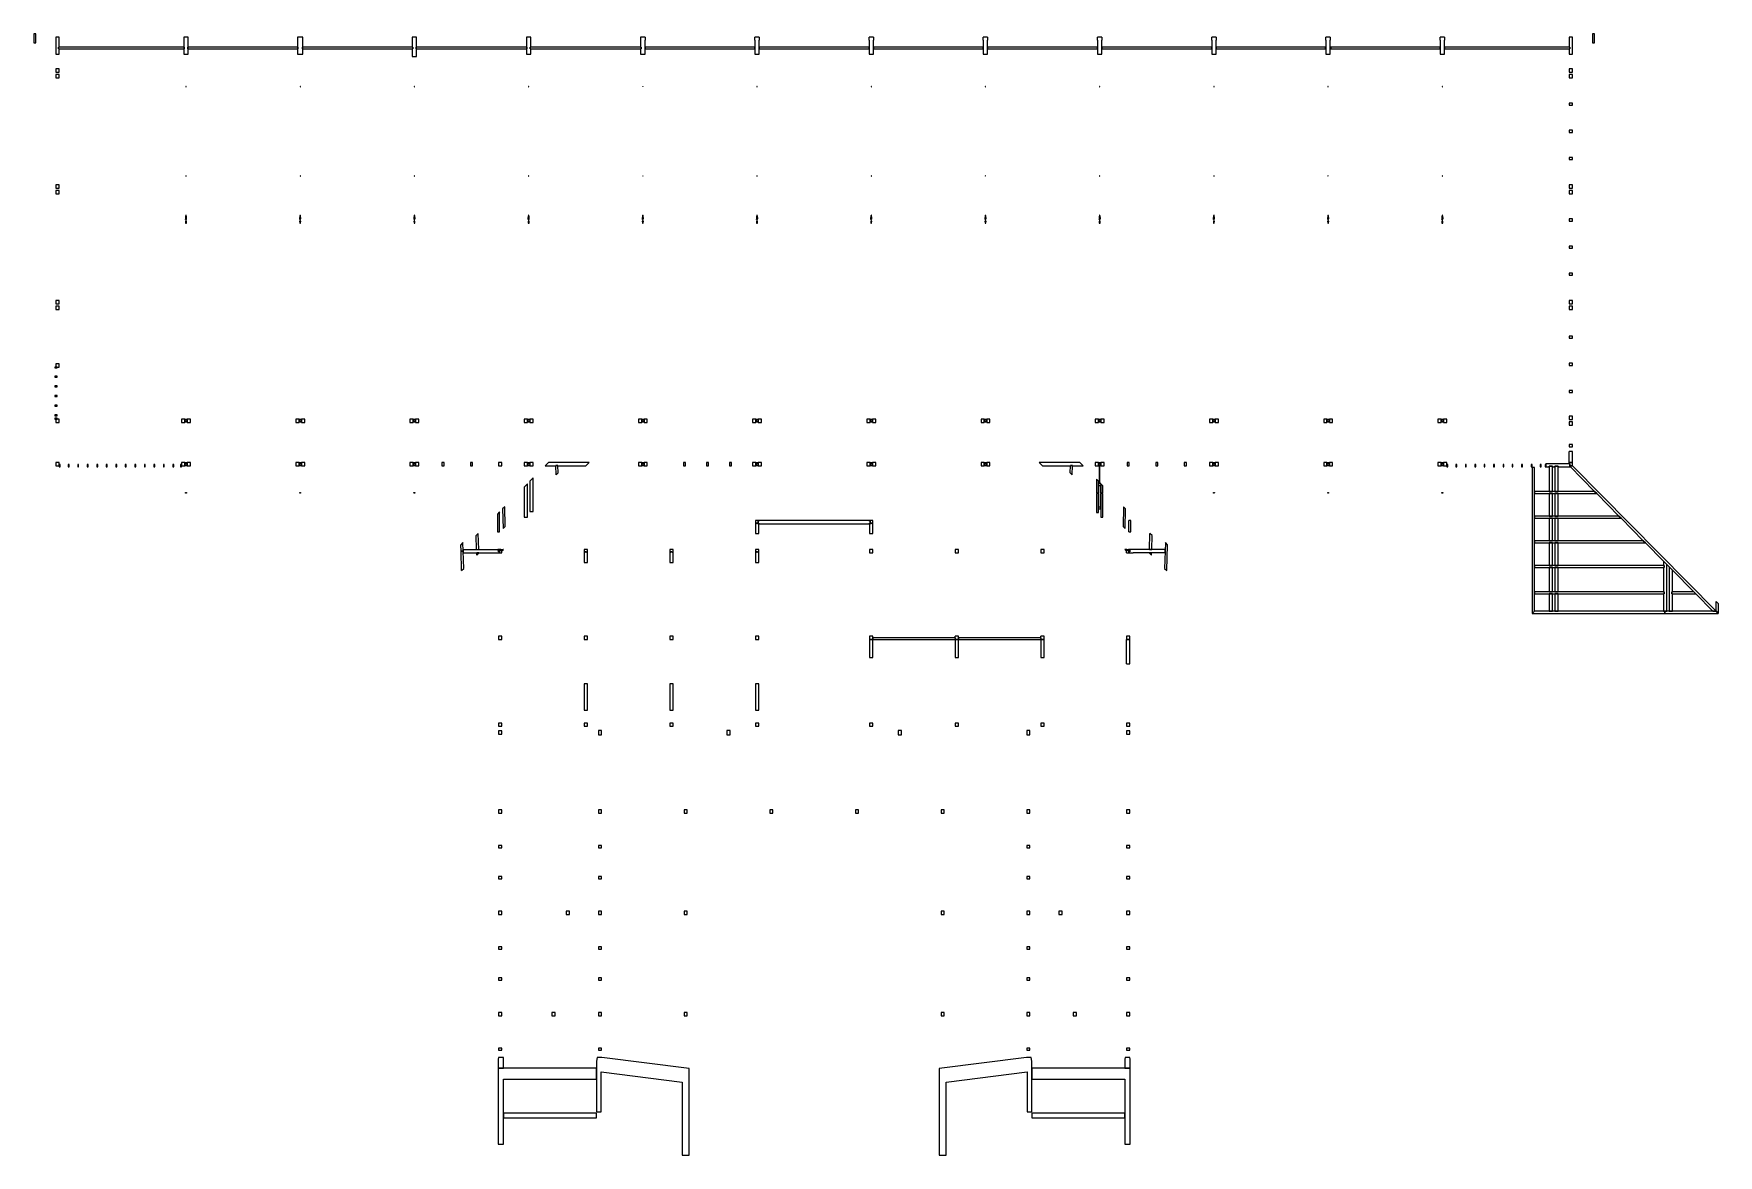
# Model space of a CAD drawing. Extents: x -1579 to 1253, y -951 to 934.
import ezdxf

# ---------------------------------------------------------------- set-up
doc = ezdxf.new("R2010")
doc.units = 0
doc.header["$MEASUREMENT"] = 0
doc.layers.add('SECTIONCUTEDGES', color=7, linetype='CONTINUOUS')

msp = doc.modelspace()

# ---------------------------------------------------------------- linework, layer by layer
at = {"layer": 'SECTIONCUTEDGES'}
for p, q in [((-1578.6, 934.2), (-1578.6, 918.7)), ((-1575.1, 934.2), (-1578.6, 934.2)), ((-1578.6, 918.7), (-1575.1, 918.7)), ((-1575.1, 918.7), (-1575.1, 934.2)), ((-1541.4, 928.3), (-1541.4, 900)), ((-1535.9, 928.3), (-1541.4, 928.3)), ((-1536.9, 908.6), (-1536.9, 911.5)), ((-1536.9, 911.5), (-1535.9, 911.5)), ((-1536.9, 911.5), (-1536.9, 908.6)), ((-1325.5, 911.5), (-1536.9, 911.5)), ((-1535.9, 908.6), (-1536.9, 908.6)), ((-1536.9, 908.6), (-1325.5, 908.6)), ((-1535.9, 911.5), (-1535.9, 928.3)), ((-1535.9, 900), (-1535.9, 908.6)), ((-1319, 928.3), (-1326.3, 928.3)), ((-1326.3, 928.3), (-1326.3, 911.5)), ((-1326.3, 911.5), (-1325.5, 911.5)), ((-1325.5, 908.6), (-1326.3, 908.6)), ((-1326.3, 908.6), (-1326.3, 900)), ((-1325.5, 911.5), (-1325.5, 908.6)), ((-1325.5, 908.6), (-1325.5, 911.5)), ((-1319.8, 911.5), (-1319, 911.5)), ((-1319.8, 908.6), (-1319.8, 911.5)), ((-1134.5, 911.5), (-1319.8, 911.5)), ((-1319.8, 911.5), (-1319.8, 908.6)), ((-1319, 908.6), (-1319.8, 908.6)), ((-1319.8, 908.6), (-1134.5, 908.6)), ((-1319, 911.5), (-1319, 928.3)), ((-1319, 900), (-1319, 908.6)), ((-1135.3, 928.3), (-1135.3, 911.5)), ((-1126, 928.3), (-1135.3, 928.3)), ((-1135.3, 911.5), (-1134.5, 911.5)), ((-1135.3, 908.6), (-1135.3, 900)), ((-1134.5, 908.6), (-1135.3, 908.6)), ((-1134.5, 911.5), (-1134.5, 908.6)), ((-1134.5, 908.6), (-1134.5, 911.5)), ((-1126.8, 911.5), (-1126.8, 908.6)), ((-941.5, 911.5), (-1126.8, 911.5)), ((-1126.8, 911.5), (-1126, 911.5)), ((-1126.8, 908.6), (-1126.8, 911.5)), ((-1126.8, 908.6), (-941.5, 908.6)), ((-1126, 908.6), (-1126.8, 908.6)), ((-1126, 911.5), (-1126, 928.3)), ((-1126, 900), (-1126, 908.6)), ((-942.3, 928.3), (-942.3, 911.5)), ((-935, 928.3), (-942.3, 928.3)), ((-942.3, 911.5), (-941.5, 911.5)), ((-942.3, 908.6), (-942.3, 895.8)), ((-941.5, 908.6), (-942.3, 908.6)), ((-941.5, 908.6), (-941.5, 911.5)), ((-941.5, 911.5), (-941.5, 908.6)), ((-935.8, 911.5), (-935, 911.5)), ((-935.8, 908.6), (-935.8, 911.5)), ((-935.8, 911.5), (-935.8, 908.6)), ((-749.5, 911.5), (-935.8, 911.5)), ((-935, 908.6), (-935.8, 908.6)), ((-935.8, 908.6), (-749.5, 908.6)), ((-935, 911.5), (-935, 928.3)), ((-935, 895.8), (-935, 908.6)), ((-750.3, 928.3), (-750.3, 911.5)), ((-743, 928.3), (-750.3, 928.3)), ((-750.3, 911.5), (-749.5, 911.5)), ((-750.3, 908.6), (-750.3, 900)), ((-749.5, 908.6), (-750.3, 908.6)), ((-749.5, 908.6), (-749.5, 911.5)), ((-749.5, 911.5), (-749.5, 908.6)), ((-743.8, 911.5), (-743, 911.5)), ((-743.8, 908.6), (-743.8, 911.5)), ((-743.8, 911.5), (-743.8, 908.6)), ((-557.5, 911.5), (-743.8, 911.5)), ((-743, 908.6), (-743.8, 908.6)), ((-743.8, 908.6), (-557.5, 908.6)), ((-743, 911.5), (-743, 928.3)), ((-743, 900), (-743, 908.6)), ((-558.3, 928.3), (-558.3, 911.5)), ((-551, 928.3), (-558.3, 928.3)), ((-558.3, 911.5), (-557.5, 911.5)), ((-558.3, 908.6), (-558.3, 900)), ((-557.5, 908.6), (-558.3, 908.6)), ((-557.5, 908.6), (-557.5, 911.5)), ((-557.5, 911.5), (-557.5, 908.6)), ((-551, 928.3), (-551, 923.4)), ((-551, 900), (-551, 923.4)), ((-551, 911.5), (-551, 908.6)), ((-366.3, 911.5), (-551, 911.5)), ((-551, 908.6), (-366.3, 908.6)), ((-359, 928.3), (-366.3, 928.3)), ((-366.3, 923.4), (-366.3, 928.3)), ((-366.3, 923.4), (-366.3, 900)), ((-366.3, 908.6), (-366.3, 911.5)), ((-359, 928.3), (-359, 923.4)), ((-359, 900), (-359, 923.4)), ((-359, 911.5), (-359, 908.6)), ((-174.3, 911.5), (-359, 911.5)), ((-359, 908.6), (-174.3, 908.6)), ((-167, 928.3), (-174.3, 928.3)), ((-174.3, 923.4), (-174.3, 928.3)), ((-174.3, 923.4), (-174.3, 900)), ((-174.3, 908.6), (-174.3, 911.5)), ((-167, 928.3), (-167, 923.4)), ((-167, 900), (-167, 923.4)), ((-167, 911.5), (-167, 908.6)), ((17.7, 911.5), (-167, 911.5)), ((-167, 908.6), (17.7, 908.6)), ((25, 928.3), (17.7, 928.3)), ((17.7, 923.4), (17.7, 928.3)), ((17.7, 923.4), (17.7, 900)), ((17.7, 908.6), (17.7, 911.5)), ((25, 928.3), (25, 923.4)), ((25, 900), (25, 923.4)), ((25, 911.5), (25, 908.6)), ((209.7, 911.5), (25, 911.5)), ((25, 908.6), (209.7, 908.6)), ((217, 928.3), (209.7, 928.3)), ((209.7, 923.4), (209.7, 928.3)), ((209.7, 923.4), (209.7, 900)), ((209.7, 908.6), (209.7, 911.5)), ((217, 928.3), (217, 923.4)), ((217, 900), (217, 923.4)), ((217, 911.5), (217, 908.6)), ((401.7, 911.5), (217, 911.5)), ((217, 908.6), (401.7, 908.6)), ((409, 928.3), (401.7, 928.3)), ((401.7, 923.4), (401.7, 928.3)), ((401.7, 923.4), (401.7, 900)), ((401.7, 908.6), (401.7, 911.5)), ((409, 928.3), (409, 923.4)), ((409, 900), (409, 923.4)), ((409, 911.5), (409, 908.6)), ((592.7, 911.5), (409, 911.5)), ((409, 908.6), (592.7, 908.6)), ((592.7, 908.6), (592.7, 911.5)), ((601, 928.3), (593.7, 928.3)), ((593.7, 923.4), (593.7, 928.3)), ((593.7, 923.4), (593.7, 900)), ((601, 928.3), (601, 923.4)), ((601, 900), (601, 923.4)), ((785.7, 911.5), (602, 911.5)), ((602, 911.5), (602, 908.6)), ((602, 908.6), (785.7, 908.6)), ((793, 928.3), (785.7, 928.3)), ((785.7, 923.4), (785.7, 928.3)), ((785.7, 923.4), (785.7, 900)), ((785.7, 908.6), (785.7, 911.5)), ((793, 928.3), (793, 923.4)), ((793, 900), (793, 923.4)), ((1003.6, 911.5), (793, 911.5)), ((793, 911.5), (793, 908.6)), ((793, 908.6), (1003.6, 908.6)), ((1002.6, 928.3), (1002.6, 911.5)), ((1008.1, 928.3), (1002.6, 928.3)), ((1002.6, 911.5), (1003.6, 911.5)), ((1002.6, 908.6), (1002.6, 900)), ((1003.6, 908.6), (1002.6, 908.6)), ((1003.6, 908.6), (1003.6, 911.5)), ((1003.6, 911.5), (1003.6, 908.6)), ((1008.1, 900), (1008.1, 928.3)), ((1041.9, 934.2), (1041.9, 918.7)), ((1045.4, 934.2), (1041.9, 934.2)), ((1041.9, 918.7), (1045.4, 918.7)), ((1045.4, 918.7), (1045.4, 934.2)), ((-1541.4, 900), (-1535.9, 900)), ((-1326.3, 900), (-1319, 900)), ((-1135.3, 900), (-1126, 900)), ((-942.3, 895.8), (-935, 895.8)), ((-750.3, 900), (-743, 900)), ((-558.3, 900), (-551, 900)), ((-366.3, 900), (-359, 900)), ((-174.3, 900), (-167, 900)), ((17.7, 900), (25, 900)), ((209.7, 900), (217, 900)), ((401.7, 900), (409, 900)), ((593.7, 900), (601, 900)), ((785.7, 900), (793, 900)), ((1002.6, 900), (1008.1, 900)), ((-1541.4, 875), (-1541.4, 869.5)), ((-1535.9, 875), (-1541.4, 875)), ((-1541.4, 869.5), (-1535.9, 869.5)), ((-1541.4, 865.4), (-1541.4, 859.8)), ((-1535.9, 865.4), (-1541.4, 865.4)), ((-1541.4, 859.8), (-1535.9, 859.8)), ((-1535.9, 869.5), (-1535.9, 875)), ((-1535.9, 859.8), (-1535.9, 865.4)), ((1008.1, 875), (1002.6, 875)), ((1002.6, 875), (1002.6, 869.5)), ((1002.6, 869.5), (1008.1, 869.5)), ((1003, 865.4), (1002.6, 865.4)), ((1002.6, 865.4), (1002.6, 859.8)), ((1002.6, 859.8), (1008.1, 859.8)), ((1008.1, 865.4), (1003, 865.4)), ((1008.1, 869.5), (1008.1, 875)), ((1008.1, 859.8), (1008.1, 865.4)), ((-1322.8, 845.3), (-1322.9, 845.2)), ((-1322.9, 845.2), (-1322.9, 845.1)), ((-1322.9, 845.2), (-1322.9, 845.2)), ((-1322.9, 845.2), (-1322.9, 845.2)), ((-1322.9, 845.1), (-1322.9, 845)), ((-1322.9, 845.1), (-1322.9, 845.1)), ((-1322.9, 845.1), (-1322.9, 845.1)), ((-1322.9, 845), (-1322.8, 845)), ((-1322.8, 845.4), (-1322.8, 845.3)), ((-1322.7, 845.4), (-1322.8, 845.4)), ((-1322.8, 845.3), (-1322.8, 845.3)), ((-1322.8, 845.3), (-1322.8, 845.3)), ((-1322.8, 845), (-1322.8, 844.9)), ((-1322.8, 845), (-1322.8, 845)), ((-1322.8, 844.9), (-1322.7, 844.9)), ((-1322.8, 844.9), (-1322.8, 844.9)), ((-1322.7, 845.4), (-1322.7, 845.4)), ((-1322.6, 845.4), (-1322.7, 845.4)), ((-1322.7, 844.9), (-1322.6, 844.9)), ((-1322.7, 844.9), (-1322.7, 844.9)), ((-1322.6, 845.4), (-1322.6, 845.4)), ((-1322.6, 845.4), (-1322.6, 845.4)), ((-1322.5, 845.4), (-1322.6, 845.4)), ((-1322.6, 844.9), (-1322.5, 844.9)), ((-1322.6, 844.9), (-1322.6, 844.9)), ((-1322.6, 844.9), (-1322.6, 844.9)), ((-1322.5, 845.3), (-1322.5, 845.4)), ((-1322.5, 845.3), (-1322.5, 845.3)), ((-1322.4, 845.3), (-1322.5, 845.3)), ((-1322.5, 845), (-1322.4, 845)), ((-1322.5, 844.9), (-1322.5, 845)), ((-1322.5, 844.9), (-1322.5, 844.9)), ((-1322.4, 845.2), (-1322.4, 845.3)), ((-1322.4, 845.2), (-1322.4, 845.2)), ((-1322.4, 845.2), (-1322.4, 845.2)), ((-1322.4, 845.1), (-1322.4, 845.2)), ((-1322.4, 845.1), (-1322.4, 845.1)), ((-1322.4, 845.1), (-1322.4, 845.1)), ((-1322.4, 845), (-1322.4, 845.1)), ((-1322.4, 845), (-1322.4, 845)), ((-1130.8, 845.3), (-1130.9, 845.2)), ((-1130.9, 845.2), (-1130.9, 845.1)), ((-1130.9, 845.2), (-1130.9, 845.2)), ((-1130.9, 845.2), (-1130.9, 845.2)), ((-1130.9, 845.1), (-1130.9, 845)), ((-1130.9, 845.1), (-1130.9, 845.1)), ((-1130.9, 845.1), (-1130.9, 845.1)), ((-1130.9, 845), (-1130.8, 845)), ((-1130.8, 845.4), (-1130.8, 845.3)), ((-1130.7, 845.4), (-1130.8, 845.4)), ((-1130.8, 845.3), (-1130.8, 845.3)), ((-1130.8, 845.3), (-1130.8, 845.3)), ((-1130.8, 845), (-1130.8, 844.9)), ((-1130.8, 845), (-1130.8, 845)), ((-1130.8, 844.9), (-1130.7, 844.9)), ((-1130.8, 844.9), (-1130.8, 844.9)), ((-1130.7, 845.4), (-1130.7, 845.4)), ((-1130.6, 845.4), (-1130.7, 845.4)), ((-1130.7, 844.9), (-1130.6, 844.9)), ((-1130.7, 844.9), (-1130.7, 844.9)), ((-1130.6, 845.4), (-1130.6, 845.4)), ((-1130.6, 845.4), (-1130.6, 845.4)), ((-1130.5, 845.4), (-1130.6, 845.4)), ((-1130.6, 844.9), (-1130.5, 844.9)), ((-1130.6, 844.9), (-1130.6, 844.9)), ((-1130.6, 844.9), (-1130.6, 844.9)), ((-1130.5, 845.3), (-1130.5, 845.4)), ((-1130.5, 845.3), (-1130.5, 845.3)), ((-1130.4, 845.3), (-1130.5, 845.3)), ((-1130.5, 845), (-1130.4, 845)), ((-1130.5, 844.9), (-1130.5, 845)), ((-1130.5, 844.9), (-1130.5, 844.9)), ((-1130.4, 845.2), (-1130.4, 845.3)), ((-1130.4, 845.2), (-1130.4, 845.2)), ((-1130.4, 845.2), (-1130.4, 845.2)), ((-1130.4, 845.1), (-1130.4, 845.2)), ((-1130.4, 845.1), (-1130.4, 845.1)), ((-1130.4, 845.1), (-1130.4, 845.1)), ((-1130.4, 845), (-1130.4, 845.1)), ((-1130.4, 845), (-1130.4, 845)), ((-938.8, 845.3), (-938.9, 845.2)), ((-938.9, 845.2), (-938.9, 845.1)), ((-938.9, 845.2), (-938.9, 845.2)), ((-938.9, 845.2), (-938.9, 845.2)), ((-938.9, 845.1), (-938.9, 845)), ((-938.9, 845.1), (-938.9, 845.1)), ((-938.9, 845.1), (-938.9, 845.1)), ((-938.9, 845), (-938.8, 845)), ((-938.8, 845.4), (-938.8, 845.3)), ((-938.7, 845.4), (-938.8, 845.4)), ((-938.8, 845.3), (-938.8, 845.3)), ((-938.8, 845.3), (-938.8, 845.3)), ((-938.8, 845), (-938.8, 844.9)), ((-938.8, 845), (-938.8, 845)), ((-938.8, 844.9), (-938.7, 844.9)), ((-938.8, 844.9), (-938.8, 844.9)), ((-938.7, 845.4), (-938.7, 845.4)), ((-938.6, 845.4), (-938.7, 845.4)), ((-938.7, 844.9), (-938.6, 844.9)), ((-938.7, 844.9), (-938.7, 844.9)), ((-938.6, 845.4), (-938.6, 845.4)), ((-938.6, 845.4), (-938.6, 845.4)), ((-938.5, 845.4), (-938.6, 845.4)), ((-938.6, 844.9), (-938.5, 844.9)), ((-938.6, 844.9), (-938.6, 844.9)), ((-938.6, 844.9), (-938.6, 844.9)), ((-938.5, 845.3), (-938.5, 845.4)), ((-938.5, 845.3), (-938.5, 845.3)), ((-938.4, 845.3), (-938.5, 845.3)), ((-938.5, 845), (-938.4, 845)), ((-938.5, 844.9), (-938.5, 845)), ((-938.5, 844.9), (-938.5, 844.9)), ((-938.4, 845.2), (-938.4, 845.3)), ((-938.4, 845.2), (-938.4, 845.2)), ((-938.4, 845.2), (-938.4, 845.2)), ((-938.4, 845.1), (-938.4, 845.2)), ((-938.4, 845.1), (-938.4, 845.1)), ((-938.4, 845.1), (-938.4, 845.1)), ((-938.4, 845), (-938.4, 845.1)), ((-938.4, 845), (-938.4, 845)), ((-746.8, 845.3), (-746.9, 845.2)), ((-746.9, 845.2), (-746.9, 845.1)), ((-746.9, 845.2), (-746.9, 845.2)), ((-746.9, 845.2), (-746.9, 845.2)), ((-746.9, 845.1), (-746.9, 845)), ((-746.9, 845.1), (-746.9, 845.1)), ((-746.9, 845.1), (-746.9, 845.1)), ((-746.9, 845), (-746.8, 845)), ((-746.8, 845.4), (-746.8, 845.3)), ((-746.7, 845.4), (-746.8, 845.4)), ((-746.8, 845.3), (-746.8, 845.3)), ((-746.8, 845.3), (-746.8, 845.3)), ((-746.8, 845), (-746.8, 844.9)), ((-746.8, 845), (-746.8, 845)), ((-746.8, 844.9), (-746.7, 844.9)), ((-746.8, 844.9), (-746.8, 844.9)), ((-746.7, 845.4), (-746.7, 845.4)), ((-746.6, 845.4), (-746.7, 845.4)), ((-746.7, 844.9), (-746.6, 844.9)), ((-746.7, 844.9), (-746.7, 844.9)), ((-746.6, 845.4), (-746.6, 845.4)), ((-746.6, 845.4), (-746.6, 845.4)), ((-746.5, 845.4), (-746.6, 845.4)), ((-746.6, 844.9), (-746.5, 844.9)), ((-746.6, 844.9), (-746.6, 844.9)), ((-746.6, 844.9), (-746.6, 844.9)), ((-746.5, 845.3), (-746.5, 845.4)), ((-746.5, 845.3), (-746.5, 845.3)), ((-746.4, 845.3), (-746.5, 845.3)), ((-746.5, 845), (-746.4, 845)), ((-746.5, 844.9), (-746.5, 845)), ((-746.5, 844.9), (-746.5, 844.9)), ((-746.4, 845.2), (-746.4, 845.3)), ((-746.4, 845.2), (-746.4, 845.2)), ((-746.4, 845.2), (-746.4, 845.2)), ((-746.4, 845.1), (-746.4, 845.2)), ((-746.4, 845.1), (-746.4, 845.1)), ((-746.4, 845.1), (-746.4, 845.1)), ((-746.4, 845), (-746.4, 845.1)), ((-746.4, 845), (-746.4, 845)), ((-554.8, 845.3), (-554.9, 845.2)), ((-554.9, 845.2), (-554.9, 845.1)), ((-554.9, 845.2), (-554.9, 845.2)), ((-554.9, 845.2), (-554.9, 845.2)), ((-554.9, 845.1), (-554.9, 845)), ((-554.9, 845.1), (-554.9, 845.1)), ((-554.9, 845.1), (-554.9, 845.1)), ((-554.9, 845), (-554.8, 845)), ((-554.8, 845.4), (-554.8, 845.3)), ((-554.7, 845.4), (-554.8, 845.4)), ((-554.8, 845.3), (-554.8, 845.3)), ((-554.8, 845.3), (-554.8, 845.3)), ((-554.8, 845), (-554.8, 844.9)), ((-554.8, 845), (-554.8, 845)), ((-554.8, 844.9), (-554.7, 844.9)), ((-554.8, 844.9), (-554.8, 844.9)), ((-554.7, 845.4), (-554.7, 845.4)), ((-554.6, 845.4), (-554.7, 845.4)), ((-554.7, 844.9), (-554.6, 844.9)), ((-554.7, 844.9), (-554.7, 844.9)), ((-554.6, 845.4), (-554.6, 845.4)), ((-554.6, 845.4), (-554.6, 845.4)), ((-554.5, 845.4), (-554.6, 845.4)), ((-554.6, 844.9), (-554.5, 844.9)), ((-554.6, 844.9), (-554.6, 844.9)), ((-554.6, 844.9), (-554.6, 844.9)), ((-554.5, 845.3), (-554.5, 845.4)), ((-554.5, 845.3), (-554.5, 845.3)), ((-554.4, 845.3), (-554.5, 845.3)), ((-554.5, 845), (-554.4, 845)), ((-554.5, 844.9), (-554.5, 845)), ((-554.5, 844.9), (-554.5, 844.9)), ((-554.4, 845.2), (-554.4, 845.3)), ((-554.4, 845.2), (-554.4, 845.2)), ((-554.4, 845.2), (-554.4, 845.2)), ((-554.4, 845.1), (-554.4, 845.2)), ((-554.4, 845.1), (-554.4, 845.1)), ((-554.4, 845.1), (-554.4, 845.1)), ((-554.4, 845), (-554.4, 845.1)), ((-554.4, 845), (-554.4, 845)), ((-362.8, 845.3), (-362.9, 845.2)), ((-362.9, 845.2), (-362.9, 845.1)), ((-362.9, 845.2), (-362.9, 845.2)), ((-362.9, 845.2), (-362.9, 845.2)), ((-362.9, 845.1), (-362.9, 845)), ((-362.9, 845.1), (-362.9, 845.1)), ((-362.9, 845.1), (-362.9, 845.1)), ((-362.9, 845), (-362.8, 845)), ((-362.8, 845.4), (-362.8, 845.3)), ((-362.7, 845.4), (-362.8, 845.4)), ((-362.8, 845.3), (-362.8, 845.3)), ((-362.8, 845.3), (-362.8, 845.3)), ((-362.8, 845), (-362.8, 844.9)), ((-362.8, 845), (-362.8, 845)), ((-362.8, 844.9), (-362.7, 844.9)), ((-362.8, 844.9), (-362.8, 844.9)), ((-362.7, 845.4), (-362.7, 845.4)), ((-362.6, 845.4), (-362.7, 845.4)), ((-362.7, 844.9), (-362.6, 844.9)), ((-362.7, 844.9), (-362.7, 844.9)), ((-362.6, 845.4), (-362.6, 845.4)), ((-362.6, 845.4), (-362.6, 845.4)), ((-362.5, 845.4), (-362.6, 845.4)), ((-362.6, 844.9), (-362.5, 844.9)), ((-362.6, 844.9), (-362.6, 844.9)), ((-362.6, 844.9), (-362.6, 844.9)), ((-362.5, 845.3), (-362.5, 845.4)), ((-362.5, 845.3), (-362.5, 845.3)), ((-362.4, 845.3), (-362.5, 845.3)), ((-362.5, 845), (-362.4, 845)), ((-362.5, 844.9), (-362.5, 845)), ((-362.5, 844.9), (-362.5, 844.9)), ((-362.4, 845.2), (-362.4, 845.3)), ((-362.4, 845.2), (-362.4, 845.2)), ((-362.4, 845.2), (-362.4, 845.2)), ((-362.4, 845.1), (-362.4, 845.2)), ((-362.4, 845.1), (-362.4, 845.1)), ((-362.4, 845.1), (-362.4, 845.1)), ((-362.4, 845), (-362.4, 845.1)), ((-362.4, 845), (-362.4, 845)), ((-170.8, 845.3), (-170.9, 845.2)), ((-170.9, 845.2), (-170.9, 845.1)), ((-170.9, 845.2), (-170.9, 845.2)), ((-170.9, 845.2), (-170.9, 845.2)), ((-170.9, 845.1), (-170.9, 845)), ((-170.9, 845.1), (-170.9, 845.1)), ((-170.9, 845.1), (-170.9, 845.1)), ((-170.9, 845), (-170.8, 845)), ((-170.8, 845.4), (-170.8, 845.3)), ((-170.7, 845.4), (-170.8, 845.4)), ((-170.8, 845.3), (-170.8, 845.3)), ((-170.8, 845.3), (-170.8, 845.3)), ((-170.8, 845), (-170.8, 844.9)), ((-170.8, 845), (-170.8, 845)), ((-170.8, 844.9), (-170.7, 844.9)), ((-170.8, 844.9), (-170.8, 844.9)), ((-170.7, 845.4), (-170.7, 845.4)), ((-170.6, 845.4), (-170.7, 845.4)), ((-170.7, 844.9), (-170.6, 844.9)), ((-170.7, 844.9), (-170.7, 844.9)), ((-170.6, 845.4), (-170.6, 845.4)), ((-170.6, 845.4), (-170.6, 845.4)), ((-170.5, 845.4), (-170.6, 845.4)), ((-170.6, 844.9), (-170.5, 844.9)), ((-170.6, 844.9), (-170.6, 844.9)), ((-170.6, 844.9), (-170.6, 844.9)), ((-170.5, 845.3), (-170.5, 845.4)), ((-170.5, 845.3), (-170.5, 845.3)), ((-170.4, 845.3), (-170.5, 845.3)), ((-170.5, 845), (-170.4, 845)), ((-170.5, 844.9), (-170.5, 845)), ((-170.5, 844.9), (-170.5, 844.9)), ((-170.4, 845.2), (-170.4, 845.3)), ((-170.4, 845.2), (-170.4, 845.2)), ((-170.4, 845.2), (-170.4, 845.2)), ((-170.4, 845.1), (-170.4, 845.2)), ((-170.4, 845.1), (-170.4, 845.1)), ((-170.4, 845.1), (-170.4, 845.1)), ((-170.4, 845), (-170.4, 845.1)), ((-170.4, 845), (-170.4, 845)), ((21.2, 845.3), (21.1, 845.2)), ((21.1, 845.2), (21.1, 845.1)), ((21.1, 845.2), (21.1, 845.2)), ((21.1, 845.2), (21.1, 845.2)), ((21.1, 845.1), (21.1, 845)), ((21.1, 845.1), (21.1, 845.1)), ((21.1, 845.1), (21.1, 845.1)), ((21.1, 845), (21.2, 845)), ((21.2, 845.4), (21.2, 845.3)), ((21.3, 845.4), (21.2, 845.4)), ((21.2, 845.3), (21.2, 845.3)), ((21.2, 845.3), (21.2, 845.3)), ((21.2, 845), (21.2, 844.9)), ((21.2, 845), (21.2, 845)), ((21.2, 844.9), (21.3, 844.9)), ((21.2, 844.9), (21.2, 844.9)), ((21.3, 845.4), (21.3, 845.4)), ((21.4, 845.4), (21.3, 845.4)), ((21.3, 844.9), (21.4, 844.9)), ((21.3, 844.9), (21.3, 844.9)), ((21.4, 845.4), (21.4, 845.4)), ((21.4, 845.4), (21.4, 845.4)), ((21.5, 845.4), (21.4, 845.4)), ((21.4, 844.9), (21.5, 844.9)), ((21.4, 844.9), (21.4, 844.9)), ((21.4, 844.9), (21.4, 844.9)), ((21.5, 845.3), (21.5, 845.4)), ((21.5, 845.3), (21.5, 845.3)), ((21.6, 845.3), (21.5, 845.3)), ((21.5, 845), (21.6, 845)), ((21.5, 844.9), (21.5, 845)), ((21.5, 844.9), (21.5, 844.9)), ((21.6, 845.2), (21.6, 845.3)), ((21.6, 845.2), (21.6, 845.2)), ((21.6, 845.2), (21.6, 845.2)), ((21.6, 845.1), (21.6, 845.2)), ((21.6, 845.1), (21.6, 845.1)), ((21.6, 845.1), (21.6, 845.1)), ((21.6, 845), (21.6, 845.1)), ((21.6, 845), (21.6, 845)), ((213.2, 845.3), (213.1, 845.2)), ((213.1, 845.2), (213.1, 845.1)), ((213.1, 845.2), (213.1, 845.2)), ((213.1, 845.2), (213.1, 845.2)), ((213.1, 845.1), (213.1, 845)), ((213.1, 845.1), (213.1, 845.1)), ((213.1, 845.1), (213.1, 845.1)), ((213.1, 845), (213.2, 845)), ((213.2, 845.4), (213.2, 845.3)), ((213.3, 845.4), (213.2, 845.4)), ((213.2, 845.3), (213.2, 845.3)), ((213.2, 845.3), (213.2, 845.3)), ((213.2, 845), (213.2, 844.9)), ((213.2, 845), (213.2, 845)), ((213.2, 844.9), (213.3, 844.9)), ((213.2, 844.9), (213.2, 844.9)), ((213.3, 845.4), (213.3, 845.4)), ((213.4, 845.4), (213.3, 845.4)), ((213.3, 844.9), (213.4, 844.9)), ((213.3, 844.9), (213.3, 844.9)), ((213.4, 845.4), (213.4, 845.4)), ((213.4, 845.4), (213.4, 845.4)), ((213.5, 845.4), (213.4, 845.4)), ((213.4, 844.9), (213.5, 844.9)), ((213.4, 844.9), (213.4, 844.9)), ((213.4, 844.9), (213.4, 844.9)), ((213.5, 845.3), (213.5, 845.4)), ((213.5, 845.3), (213.5, 845.3)), ((213.6, 845.3), (213.5, 845.3)), ((213.5, 845), (213.6, 845)), ((213.5, 844.9), (213.5, 845)), ((213.5, 844.9), (213.5, 844.9)), ((213.6, 845.2), (213.6, 845.3)), ((213.6, 845.2), (213.6, 845.2)), ((213.6, 845.2), (213.6, 845.2)), ((213.6, 845.1), (213.6, 845.2)), ((213.6, 845.1), (213.6, 845.1)), ((213.6, 845.1), (213.6, 845.1)), ((213.6, 845), (213.6, 845.1)), ((213.6, 845), (213.6, 845)), ((405.2, 845.3), (405.1, 845.2)), ((405.1, 845.2), (405.1, 845.1)), ((405.1, 845.2), (405.1, 845.2)), ((405.1, 845.2), (405.1, 845.2)), ((405.1, 845.1), (405.1, 845)), ((405.1, 845.1), (405.1, 845.1)), ((405.1, 845.1), (405.1, 845.1)), ((405.1, 845), (405.2, 845)), ((405.2, 845.4), (405.2, 845.3)), ((405.3, 845.4), (405.2, 845.4)), ((405.2, 845.3), (405.2, 845.3)), ((405.2, 845.3), (405.2, 845.3)), ((405.2, 845), (405.2, 844.9)), ((405.2, 845), (405.2, 845)), ((405.2, 844.9), (405.3, 844.9)), ((405.2, 844.9), (405.2, 844.9)), ((405.3, 845.4), (405.3, 845.4)), ((405.4, 845.4), (405.3, 845.4)), ((405.3, 844.9), (405.4, 844.9)), ((405.3, 844.9), (405.3, 844.9)), ((405.4, 845.4), (405.4, 845.4)), ((405.4, 845.4), (405.4, 845.4)), ((405.5, 845.4), (405.4, 845.4)), ((405.4, 844.9), (405.5, 844.9)), ((405.4, 844.9), (405.4, 844.9)), ((405.4, 844.9), (405.4, 844.9)), ((405.5, 845.3), (405.5, 845.4)), ((405.5, 845.3), (405.5, 845.3)), ((405.6, 845.3), (405.5, 845.3)), ((405.5, 845), (405.6, 845)), ((405.5, 844.9), (405.5, 845)), ((405.5, 844.9), (405.5, 844.9)), ((405.6, 845.2), (405.6, 845.3)), ((405.6, 845.2), (405.6, 845.2)), ((405.6, 845.2), (405.6, 845.2)), ((405.6, 845.1), (405.6, 845.2)), ((405.6, 845.1), (405.6, 845.1)), ((405.6, 845.1), (405.6, 845.1)), ((405.6, 845), (405.6, 845.1)), ((405.6, 845), (405.6, 845)), ((597.2, 845.3), (597.1, 845.2)), ((597.1, 845.2), (597.1, 845.1)), ((597.1, 845.2), (597.1, 845.2)), ((597.1, 845.2), (597.1, 845.2)), ((597.1, 845.1), (597.1, 845)), ((597.1, 845.1), (597.1, 845.1)), ((597.1, 845.1), (597.1, 845.1)), ((597.1, 845), (597.2, 845)), ((597.2, 845.4), (597.2, 845.3)), ((597.3, 845.4), (597.2, 845.4)), ((597.2, 845.3), (597.2, 845.3)), ((597.2, 845.3), (597.2, 845.3)), ((597.2, 845), (597.2, 844.9)), ((597.2, 845), (597.2, 845)), ((597.2, 844.9), (597.3, 844.9)), ((597.2, 844.9), (597.2, 844.9)), ((597.3, 845.4), (597.3, 845.4)), ((597.4, 845.4), (597.3, 845.4)), ((597.3, 844.9), (597.4, 844.9)), ((597.3, 844.9), (597.3, 844.9)), ((597.4, 845.4), (597.4, 845.4)), ((597.4, 845.4), (597.4, 845.4)), ((597.5, 845.4), (597.4, 845.4)), ((597.4, 844.9), (597.5, 844.9)), ((597.4, 844.9), (597.4, 844.9)), ((597.4, 844.9), (597.4, 844.9)), ((597.5, 845.3), (597.5, 845.4)), ((597.5, 845.3), (597.5, 845.3)), ((597.6, 845.3), (597.5, 845.3)), ((597.5, 845), (597.6, 845)), ((597.5, 844.9), (597.5, 845)), ((597.5, 844.9), (597.5, 844.9)), ((597.6, 845.2), (597.6, 845.3)), ((597.6, 845.2), (597.6, 845.2)), ((597.6, 845.2), (597.6, 845.2)), ((597.6, 845.1), (597.6, 845.2)), ((597.6, 845.1), (597.6, 845.1)), ((597.6, 845.1), (597.6, 845.1)), ((597.6, 845), (597.6, 845.1)), ((597.6, 845), (597.6, 845)), ((789.2, 845.3), (789.1, 845.2)), ((789.1, 845.2), (789.1, 845.1)), ((789.1, 845.2), (789.1, 845.2)), ((789.1, 845.2), (789.1, 845.2)), ((789.1, 845.1), (789.1, 845)), ((789.1, 845.1), (789.1, 845.1)), ((789.1, 845.1), (789.1, 845.1)), ((789.1, 845), (789.2, 845)), ((789.2, 845.4), (789.2, 845.3)), ((789.3, 845.4), (789.2, 845.4)), ((789.2, 845.3), (789.2, 845.3)), ((789.2, 845.3), (789.2, 845.3)), ((789.2, 845), (789.2, 844.9)), ((789.2, 845), (789.2, 845)), ((789.2, 844.9), (789.3, 844.9)), ((789.2, 844.9), (789.2, 844.9)), ((789.3, 845.4), (789.3, 845.4)), ((789.4, 845.4), (789.3, 845.4)), ((789.3, 844.9), (789.4, 844.9)), ((789.3, 844.9), (789.3, 844.9)), ((789.4, 845.4), (789.4, 845.4)), ((789.4, 845.4), (789.4, 845.4)), ((789.5, 845.4), (789.4, 845.4)), ((789.4, 844.9), (789.5, 844.9)), ((789.4, 844.9), (789.4, 844.9)), ((789.4, 844.9), (789.4, 844.9)), ((789.5, 845.3), (789.5, 845.4)), ((789.5, 845.3), (789.5, 845.3)), ((789.6, 845.3), (789.5, 845.3)), ((789.5, 845), (789.6, 845)), ((789.5, 844.9), (789.5, 845)), ((789.5, 844.9), (789.5, 844.9)), ((789.6, 845.2), (789.6, 845.3)), ((789.6, 845.2), (789.6, 845.2)), ((789.6, 845.2), (789.6, 845.2)), ((789.6, 845.1), (789.6, 845.2)), ((789.6, 845.1), (789.6, 845.1)), ((789.6, 845.1), (789.6, 845.1)), ((789.6, 845), (789.6, 845.1)), ((789.6, 845), (789.6, 845)), ((1002.6, 817.5), (1002.6, 814)), ((1008.1, 817.5), (1002.6, 817.5)), ((1002.6, 814), (1008.1, 814)), ((1008.1, 814), (1008.1, 817.5)), ((1002.6, 771.9), (1002.6, 768.3)), ((1008.1, 771.9), (1002.6, 771.9)), ((1002.6, 768.3), (1008.1, 768.3)), ((1008.1, 768.3), (1008.1, 771.9)), ((1002.6, 726.3), (1002.6, 722.7)), ((1008.1, 726.3), (1002.6, 726.3)), ((1002.6, 722.7), (1008.1, 722.7)), ((1008.1, 722.7), (1008.1, 726.3)), ((-1535.9, 680.4), (-1541.4, 680.4)), ((-1541.4, 680.4), (-1541.4, 674.8)), ((-1535.9, 674.8), (-1535.9, 680.4)), ((-1322.8, 695.2), (-1322.9, 695.2)), ((-1322.9, 695.2), (-1322.9, 695.2)), ((-1322.9, 695.2), (-1322.9, 695.1)), ((-1322.9, 695.1), (-1322.9, 695.1)), ((-1322.9, 695.1), (-1322.9, 695.1)), ((-1322.9, 695.1), (-1322.9, 695)), ((-1322.9, 695), (-1322.9, 695)), ((-1322.9, 695), (-1322.8, 694.9)), ((-1322.7, 695.3), (-1322.8, 695.3)), ((-1322.8, 695.3), (-1322.8, 695.3)), ((-1322.8, 695.3), (-1322.8, 695.3)), ((-1322.8, 695.3), (-1322.8, 695.2)), ((-1322.8, 694.9), (-1322.8, 694.9)), ((-1322.8, 694.9), (-1322.8, 694.9)), ((-1322.8, 694.9), (-1322.8, 694.9)), ((-1322.8, 694.9), (-1322.7, 694.8)), ((-1322.6, 695.3), (-1322.7, 695.3)), ((-1322.7, 695.3), (-1322.7, 695.3)), ((-1322.7, 694.8), (-1322.7, 694.8)), ((-1322.7, 694.8), (-1322.6, 694.8)), ((-1322.5, 695.3), (-1322.6, 695.3)), ((-1322.6, 695.3), (-1322.6, 695.3)), ((-1322.6, 695.3), (-1322.6, 695.3)), ((-1322.6, 694.8), (-1322.5, 694.9)), ((-1322.6, 694.8), (-1322.6, 694.8)), ((-1322.6, 694.8), (-1322.6, 694.8)), ((-1322.4, 695.2), (-1322.5, 695.3)), ((-1322.5, 695.3), (-1322.5, 695.3)), ((-1322.5, 695.3), (-1322.5, 695.3)), ((-1322.5, 694.9), (-1322.5, 694.9)), ((-1322.5, 694.9), (-1322.5, 694.9)), ((-1322.5, 694.9), (-1322.4, 694.9)), ((-1322.4, 695.1), (-1322.4, 695.2)), ((-1322.4, 695.2), (-1322.4, 695.2)), ((-1322.4, 695.2), (-1322.4, 695.2)), ((-1322.4, 695), (-1322.4, 695.1)), ((-1322.4, 695.1), (-1322.4, 695.1)), ((-1322.4, 695.1), (-1322.4, 695.1)), ((-1322.4, 694.9), (-1322.4, 695)), ((-1322.4, 695), (-1322.4, 695)), ((-1130.8, 695.2), (-1130.9, 695.2)), ((-1130.9, 695.2), (-1130.9, 695.2)), ((-1130.9, 695.2), (-1130.9, 695.1)), ((-1130.9, 695.1), (-1130.9, 695.1)), ((-1130.9, 695.1), (-1130.9, 695.1)), ((-1130.9, 695.1), (-1130.9, 695)), ((-1130.9, 695), (-1130.9, 695)), ((-1130.9, 695), (-1130.8, 694.9)), ((-1130.7, 695.3), (-1130.8, 695.3)), ((-1130.8, 695.3), (-1130.8, 695.3)), ((-1130.8, 695.3), (-1130.8, 695.3)), ((-1130.8, 695.3), (-1130.8, 695.2)), ((-1130.8, 694.9), (-1130.8, 694.9)), ((-1130.8, 694.9), (-1130.8, 694.9)), ((-1130.8, 694.9), (-1130.8, 694.9)), ((-1130.8, 694.9), (-1130.7, 694.8)), ((-1130.6, 695.3), (-1130.7, 695.3)), ((-1130.7, 695.3), (-1130.7, 695.3)), ((-1130.7, 694.8), (-1130.7, 694.8)), ((-1130.7, 694.8), (-1130.6, 694.8)), ((-1130.5, 695.3), (-1130.6, 695.3)), ((-1130.6, 695.3), (-1130.6, 695.3)), ((-1130.6, 695.3), (-1130.6, 695.3)), ((-1130.6, 694.8), (-1130.5, 694.9)), ((-1130.6, 694.8), (-1130.6, 694.8)), ((-1130.6, 694.8), (-1130.6, 694.8)), ((-1130.4, 695.2), (-1130.5, 695.3)), ((-1130.5, 695.3), (-1130.5, 695.3)), ((-1130.5, 695.3), (-1130.5, 695.3)), ((-1130.5, 694.9), (-1130.5, 694.9)), ((-1130.5, 694.9), (-1130.5, 694.9)), ((-1130.5, 694.9), (-1130.4, 694.9)), ((-1130.4, 695.1), (-1130.4, 695.2)), ((-1130.4, 695.2), (-1130.4, 695.2)), ((-1130.4, 695.2), (-1130.4, 695.2)), ((-1130.4, 695), (-1130.4, 695.1)), ((-1130.4, 695.1), (-1130.4, 695.1)), ((-1130.4, 695.1), (-1130.4, 695.1)), ((-1130.4, 694.9), (-1130.4, 695)), ((-1130.4, 695), (-1130.4, 695)), ((-938.8, 695.2), (-938.9, 695.2)), ((-938.9, 695.2), (-938.9, 695.2)), ((-938.9, 695.2), (-938.9, 695.1)), ((-938.9, 695.1), (-938.9, 695.1)), ((-938.9, 695.1), (-938.9, 695.1)), ((-938.9, 695.1), (-938.9, 695)), ((-938.9, 695), (-938.9, 695)), ((-938.9, 695), (-938.8, 694.9)), ((-938.7, 695.3), (-938.8, 695.3)), ((-938.8, 695.3), (-938.8, 695.3)), ((-938.8, 695.3), (-938.8, 695.3)), ((-938.8, 695.3), (-938.8, 695.2)), ((-938.8, 694.9), (-938.8, 694.9)), ((-938.8, 694.9), (-938.8, 694.9)), ((-938.8, 694.9), (-938.8, 694.9)), ((-938.8, 694.9), (-938.7, 694.8)), ((-938.6, 695.3), (-938.7, 695.3)), ((-938.7, 695.3), (-938.7, 695.3)), ((-938.7, 694.8), (-938.7, 694.8)), ((-938.7, 694.8), (-938.6, 694.8)), ((-938.5, 695.3), (-938.6, 695.3)), ((-938.6, 695.3), (-938.6, 695.3)), ((-938.6, 695.3), (-938.6, 695.3)), ((-938.6, 694.8), (-938.5, 694.9)), ((-938.6, 694.8), (-938.6, 694.8)), ((-938.6, 694.8), (-938.6, 694.8)), ((-938.4, 695.2), (-938.5, 695.3)), ((-938.5, 695.3), (-938.5, 695.3)), ((-938.5, 695.3), (-938.5, 695.3)), ((-938.5, 694.9), (-938.5, 694.9)), ((-938.5, 694.9), (-938.5, 694.9)), ((-938.5, 694.9), (-938.4, 694.9)), ((-938.4, 695.1), (-938.4, 695.2)), ((-938.4, 695.2), (-938.4, 695.2)), ((-938.4, 695.2), (-938.4, 695.2)), ((-938.4, 695), (-938.4, 695.1)), ((-938.4, 695.1), (-938.4, 695.1)), ((-938.4, 695.1), (-938.4, 695.1)), ((-938.4, 694.9), (-938.4, 695)), ((-938.4, 695), (-938.4, 695)), ((-746.8, 695.2), (-746.9, 695.2)), ((-746.9, 695.2), (-746.9, 695.2)), ((-746.9, 695.2), (-746.9, 695.1)), ((-746.9, 695.1), (-746.9, 695.1)), ((-746.9, 695.1), (-746.9, 695.1)), ((-746.9, 695.1), (-746.9, 695)), ((-746.9, 695), (-746.9, 695)), ((-746.9, 695), (-746.8, 694.9)), ((-746.7, 695.3), (-746.8, 695.3)), ((-746.8, 695.3), (-746.8, 695.3)), ((-746.8, 695.3), (-746.8, 695.3)), ((-746.8, 695.3), (-746.8, 695.2)), ((-746.8, 694.9), (-746.8, 694.9)), ((-746.8, 694.9), (-746.8, 694.9)), ((-746.8, 694.9), (-746.8, 694.9)), ((-746.8, 694.9), (-746.7, 694.8)), ((-746.6, 695.3), (-746.7, 695.3)), ((-746.7, 695.3), (-746.7, 695.3)), ((-746.7, 694.8), (-746.7, 694.8)), ((-746.7, 694.8), (-746.6, 694.8)), ((-746.5, 695.3), (-746.6, 695.3)), ((-746.6, 695.3), (-746.6, 695.3)), ((-746.6, 695.3), (-746.6, 695.3)), ((-746.6, 694.8), (-746.5, 694.9)), ((-746.6, 694.8), (-746.6, 694.8)), ((-746.6, 694.8), (-746.6, 694.8)), ((-746.4, 695.2), (-746.5, 695.3)), ((-746.5, 695.3), (-746.5, 695.3)), ((-746.5, 695.3), (-746.5, 695.3)), ((-746.5, 694.9), (-746.5, 694.9)), ((-746.5, 694.9), (-746.5, 694.9)), ((-746.5, 694.9), (-746.4, 694.9)), ((-746.4, 695.1), (-746.4, 695.2)), ((-746.4, 695.2), (-746.4, 695.2)), ((-746.4, 695.2), (-746.4, 695.2)), ((-746.4, 695), (-746.4, 695.1)), ((-746.4, 695.1), (-746.4, 695.1)), ((-746.4, 695.1), (-746.4, 695.1)), ((-746.4, 694.9), (-746.4, 695)), ((-746.4, 695), (-746.4, 695)), ((-554.8, 695.2), (-554.9, 695.2)), ((-554.9, 695.2), (-554.9, 695.2)), ((-554.9, 695.2), (-554.9, 695.1)), ((-554.9, 695.1), (-554.9, 695.1)), ((-554.9, 695.1), (-554.9, 695.1)), ((-554.9, 695.1), (-554.9, 695)), ((-554.9, 695), (-554.9, 695)), ((-554.9, 695), (-554.8, 694.9)), ((-554.7, 695.3), (-554.8, 695.3)), ((-554.8, 695.3), (-554.8, 695.3)), ((-554.8, 695.3), (-554.8, 695.3)), ((-554.8, 695.3), (-554.8, 695.2)), ((-554.8, 694.9), (-554.8, 694.9)), ((-554.8, 694.9), (-554.8, 694.9)), ((-554.8, 694.9), (-554.8, 694.9)), ((-554.8, 694.9), (-554.7, 694.8)), ((-554.6, 695.3), (-554.7, 695.3)), ((-554.7, 695.3), (-554.7, 695.3)), ((-554.7, 694.8), (-554.7, 694.8)), ((-554.7, 694.8), (-554.6, 694.8)), ((-554.5, 695.3), (-554.6, 695.3)), ((-554.6, 695.3), (-554.6, 695.3)), ((-554.6, 695.3), (-554.6, 695.3)), ((-554.6, 694.8), (-554.5, 694.9)), ((-554.6, 694.8), (-554.6, 694.8)), ((-554.6, 694.8), (-554.6, 694.8)), ((-554.4, 695.2), (-554.5, 695.3)), ((-554.5, 695.3), (-554.5, 695.3)), ((-554.5, 695.3), (-554.5, 695.3)), ((-554.5, 694.9), (-554.5, 694.9)), ((-554.5, 694.9), (-554.5, 694.9)), ((-554.5, 694.9), (-554.4, 694.9)), ((-554.4, 695.1), (-554.4, 695.2)), ((-554.4, 695.2), (-554.4, 695.2)), ((-554.4, 695.2), (-554.4, 695.2)), ((-554.4, 695), (-554.4, 695.1)), ((-554.4, 695.1), (-554.4, 695.1)), ((-554.4, 695.1), (-554.4, 695.1)), ((-554.4, 694.9), (-554.4, 695)), ((-554.4, 695), (-554.4, 695)), ((-362.8, 695.2), (-362.9, 695.2)), ((-362.9, 695.2), (-362.9, 695.2)), ((-362.9, 695.2), (-362.9, 695.1)), ((-362.9, 695.1), (-362.9, 695.1)), ((-362.9, 695.1), (-362.9, 695.1)), ((-362.9, 695.1), (-362.9, 695)), ((-362.9, 695), (-362.9, 695)), ((-362.9, 695), (-362.8, 694.9)), ((-362.7, 695.3), (-362.8, 695.3)), ((-362.8, 695.3), (-362.8, 695.3)), ((-362.8, 695.3), (-362.8, 695.3)), ((-362.8, 695.3), (-362.8, 695.2)), ((-362.8, 694.9), (-362.8, 694.9)), ((-362.8, 694.9), (-362.8, 694.9)), ((-362.8, 694.9), (-362.8, 694.9)), ((-362.8, 694.9), (-362.7, 694.8)), ((-362.6, 695.3), (-362.7, 695.3)), ((-362.7, 695.3), (-362.7, 695.3)), ((-362.7, 694.8), (-362.7, 694.8)), ((-362.7, 694.8), (-362.6, 694.8)), ((-362.5, 695.3), (-362.6, 695.3)), ((-362.6, 695.3), (-362.6, 695.3)), ((-362.6, 695.3), (-362.6, 695.3)), ((-362.6, 694.8), (-362.5, 694.9)), ((-362.6, 694.8), (-362.6, 694.8)), ((-362.6, 694.8), (-362.6, 694.8)), ((-362.4, 695.2), (-362.5, 695.3)), ((-362.5, 695.3), (-362.5, 695.3)), ((-362.5, 695.3), (-362.5, 695.3)), ((-362.5, 694.9), (-362.5, 694.9)), ((-362.5, 694.9), (-362.5, 694.9)), ((-362.5, 694.9), (-362.4, 694.9)), ((-362.4, 695.1), (-362.4, 695.2)), ((-362.4, 695.2), (-362.4, 695.2)), ((-362.4, 695.2), (-362.4, 695.2)), ((-362.4, 695), (-362.4, 695.1)), ((-362.4, 695.1), (-362.4, 695.1)), ((-362.4, 695.1), (-362.4, 695.1)), ((-362.4, 694.9), (-362.4, 695)), ((-362.4, 695), (-362.4, 695)), ((-170.8, 695.2), (-170.9, 695.2)), ((-170.9, 695.2), (-170.9, 695.2)), ((-170.9, 695.2), (-170.9, 695.1)), ((-170.9, 695.1), (-170.9, 695.1)), ((-170.9, 695.1), (-170.9, 695.1)), ((-170.9, 695.1), (-170.9, 695)), ((-170.9, 695), (-170.9, 695)), ((-170.9, 695), (-170.8, 694.9)), ((-170.7, 695.3), (-170.8, 695.3)), ((-170.8, 695.3), (-170.8, 695.3)), ((-170.8, 695.3), (-170.8, 695.3)), ((-170.8, 695.3), (-170.8, 695.2)), ((-170.8, 694.9), (-170.8, 694.9)), ((-170.8, 694.9), (-170.8, 694.9)), ((-170.8, 694.9), (-170.8, 694.9)), ((-170.8, 694.9), (-170.7, 694.8)), ((-170.6, 695.3), (-170.7, 695.3)), ((-170.7, 695.3), (-170.7, 695.3)), ((-170.7, 694.8), (-170.7, 694.8)), ((-170.7, 694.8), (-170.6, 694.8)), ((-170.5, 695.3), (-170.6, 695.3)), ((-170.6, 695.3), (-170.6, 695.3)), ((-170.6, 695.3), (-170.6, 695.3)), ((-170.6, 694.8), (-170.5, 694.9)), ((-170.6, 694.8), (-170.6, 694.8)), ((-170.6, 694.8), (-170.6, 694.8)), ((-170.4, 695.2), (-170.5, 695.3)), ((-170.5, 695.3), (-170.5, 695.3)), ((-170.5, 695.3), (-170.5, 695.3)), ((-170.5, 694.9), (-170.5, 694.9)), ((-170.5, 694.9), (-170.5, 694.9)), ((-170.5, 694.9), (-170.4, 694.9)), ((-170.4, 695.1), (-170.4, 695.2)), ((-170.4, 695.2), (-170.4, 695.2)), ((-170.4, 695.2), (-170.4, 695.2)), ((-170.4, 695), (-170.4, 695.1)), ((-170.4, 695.1), (-170.4, 695.1)), ((-170.4, 695.1), (-170.4, 695.1)), ((-170.4, 694.9), (-170.4, 695)), ((-170.4, 695), (-170.4, 695)), ((21.2, 695.2), (21.1, 695.2)), ((21.1, 695.2), (21.1, 695.2)), ((21.1, 695.2), (21.1, 695.1)), ((21.1, 695.1), (21.1, 695.1)), ((21.1, 695.1), (21.1, 695.1)), ((21.1, 695.1), (21.1, 695)), ((21.1, 695), (21.1, 695)), ((21.1, 695), (21.2, 694.9)), ((21.3, 695.3), (21.2, 695.3)), ((21.2, 695.3), (21.2, 695.3)), ((21.2, 695.3), (21.2, 695.3)), ((21.2, 695.3), (21.2, 695.2)), ((21.2, 694.9), (21.2, 694.9)), ((21.2, 694.9), (21.2, 694.9)), ((21.2, 694.9), (21.2, 694.9)), ((21.2, 694.9), (21.3, 694.8)), ((21.4, 695.3), (21.3, 695.3)), ((21.3, 695.3), (21.3, 695.3)), ((21.3, 694.8), (21.3, 694.8)), ((21.3, 694.8), (21.4, 694.8)), ((21.5, 695.3), (21.4, 695.3)), ((21.4, 695.3), (21.4, 695.3)), ((21.4, 695.3), (21.4, 695.3)), ((21.4, 694.8), (21.5, 694.9)), ((21.4, 694.8), (21.4, 694.8)), ((21.4, 694.8), (21.4, 694.8)), ((21.6, 695.2), (21.5, 695.3)), ((21.5, 695.3), (21.5, 695.3)), ((21.5, 695.3), (21.5, 695.3)), ((21.5, 694.9), (21.5, 694.9)), ((21.5, 694.9), (21.5, 694.9)), ((21.5, 694.9), (21.6, 694.9)), ((21.6, 695.1), (21.6, 695.2)), ((21.6, 695.2), (21.6, 695.2)), ((21.6, 695.2), (21.6, 695.2)), ((21.6, 695), (21.6, 695.1)), ((21.6, 695.1), (21.6, 695.1)), ((21.6, 695.1), (21.6, 695.1)), ((21.6, 694.9), (21.6, 695)), ((21.6, 695), (21.6, 695)), ((213.2, 695.2), (213.1, 695.2)), ((213.1, 695.2), (213.1, 695.2)), ((213.1, 695.2), (213.1, 695.1)), ((213.1, 695.1), (213.1, 695.1)), ((213.1, 695.1), (213.1, 695.1)), ((213.1, 695.1), (213.1, 695)), ((213.1, 695), (213.1, 695)), ((213.1, 695), (213.2, 694.9)), ((213.3, 695.3), (213.2, 695.3)), ((213.2, 695.3), (213.2, 695.3)), ((213.2, 695.3), (213.2, 695.3)), ((213.2, 695.3), (213.2, 695.2)), ((213.2, 694.9), (213.2, 694.9)), ((213.2, 694.9), (213.2, 694.9)), ((213.2, 694.9), (213.2, 694.9)), ((213.2, 694.9), (213.3, 694.8)), ((213.4, 695.3), (213.3, 695.3)), ((213.3, 695.3), (213.3, 695.3)), ((213.3, 694.8), (213.3, 694.8)), ((213.3, 694.8), (213.4, 694.8)), ((213.5, 695.3), (213.4, 695.3)), ((213.4, 695.3), (213.4, 695.3)), ((213.4, 695.3), (213.4, 695.3)), ((213.4, 694.8), (213.5, 694.9)), ((213.4, 694.8), (213.4, 694.8)), ((213.4, 694.8), (213.4, 694.8)), ((213.6, 695.2), (213.5, 695.3)), ((213.5, 695.3), (213.5, 695.3)), ((213.5, 695.3), (213.5, 695.3)), ((213.5, 694.9), (213.5, 694.9)), ((213.5, 694.9), (213.5, 694.9)), ((213.5, 694.9), (213.6, 694.9)), ((213.6, 695.1), (213.6, 695.2)), ((213.6, 695.2), (213.6, 695.2)), ((213.6, 695.2), (213.6, 695.2)), ((213.6, 695), (213.6, 695.1)), ((213.6, 695.1), (213.6, 695.1)), ((213.6, 695.1), (213.6, 695.1)), ((213.6, 694.9), (213.6, 695)), ((213.6, 695), (213.6, 695)), ((405.2, 695.2), (405.1, 695.2)), ((405.1, 695.2), (405.1, 695.2)), ((405.1, 695.2), (405.1, 695.1)), ((405.1, 695.1), (405.1, 695.1)), ((405.1, 695.1), (405.1, 695.1)), ((405.1, 695.1), (405.1, 695)), ((405.1, 695), (405.1, 695)), ((405.1, 695), (405.2, 694.9)), ((405.3, 695.3), (405.2, 695.3)), ((405.2, 695.3), (405.2, 695.3)), ((405.2, 695.3), (405.2, 695.3)), ((405.2, 695.3), (405.2, 695.2)), ((405.2, 694.9), (405.2, 694.9)), ((405.2, 694.9), (405.2, 694.9)), ((405.2, 694.9), (405.2, 694.9)), ((405.2, 694.9), (405.3, 694.8)), ((405.4, 695.3), (405.3, 695.3)), ((405.3, 695.3), (405.3, 695.3)), ((405.3, 694.8), (405.3, 694.8)), ((405.3, 694.8), (405.4, 694.8)), ((405.5, 695.3), (405.4, 695.3)), ((405.4, 695.3), (405.4, 695.3)), ((405.4, 695.3), (405.4, 695.3)), ((405.4, 694.8), (405.5, 694.9)), ((405.4, 694.8), (405.4, 694.8)), ((405.4, 694.8), (405.4, 694.8)), ((405.6, 695.2), (405.5, 695.3)), ((405.5, 695.3), (405.5, 695.3)), ((405.5, 695.3), (405.5, 695.3)), ((405.5, 694.9), (405.5, 694.9)), ((405.5, 694.9), (405.5, 694.9)), ((405.5, 694.9), (405.6, 694.9)), ((405.6, 695.1), (405.6, 695.2)), ((405.6, 695.2), (405.6, 695.2)), ((405.6, 695.2), (405.6, 695.2)), ((405.6, 695), (405.6, 695.1)), ((405.6, 695.1), (405.6, 695.1)), ((405.6, 695.1), (405.6, 695.1)), ((405.6, 694.9), (405.6, 695)), ((405.6, 695), (405.6, 695)), ((597.2, 695.2), (597.1, 695.2)), ((597.1, 695.2), (597.1, 695.2)), ((597.1, 695.2), (597.1, 695.1)), ((597.1, 695.1), (597.1, 695.1)), ((597.1, 695.1), (597.1, 695.1)), ((597.1, 695.1), (597.1, 695)), ((597.1, 695), (597.1, 695)), ((597.1, 695), (597.2, 694.9)), ((597.3, 695.3), (597.2, 695.3)), ((597.2, 695.3), (597.2, 695.3)), ((597.2, 695.3), (597.2, 695.3)), ((597.2, 695.3), (597.2, 695.2)), ((597.2, 694.9), (597.2, 694.9)), ((597.2, 694.9), (597.2, 694.9)), ((597.2, 694.9), (597.2, 694.9)), ((597.2, 694.9), (597.3, 694.8)), ((597.4, 695.3), (597.3, 695.3)), ((597.3, 695.3), (597.3, 695.3)), ((597.3, 694.8), (597.3, 694.8)), ((597.3, 694.8), (597.4, 694.8)), ((597.5, 695.3), (597.4, 695.3)), ((597.4, 695.3), (597.4, 695.3)), ((597.4, 695.3), (597.4, 695.3)), ((597.4, 694.8), (597.5, 694.9)), ((597.4, 694.8), (597.4, 694.8)), ((597.4, 694.8), (597.4, 694.8)), ((597.6, 695.2), (597.5, 695.3)), ((597.5, 695.3), (597.5, 695.3)), ((597.5, 695.3), (597.5, 695.3)), ((597.5, 694.9), (597.5, 694.9)), ((597.5, 694.9), (597.5, 694.9)), ((597.5, 694.9), (597.6, 694.9)), ((597.6, 695.1), (597.6, 695.2)), ((597.6, 695.2), (597.6, 695.2)), ((597.6, 695.2), (597.6, 695.2)), ((597.6, 695), (597.6, 695.1)), ((597.6, 695.1), (597.6, 695.1)), ((597.6, 695.1), (597.6, 695.1)), ((597.6, 694.9), (597.6, 695)), ((597.6, 695), (597.6, 695)), ((789.2, 695.2), (789.1, 695.2)), ((789.1, 695.2), (789.1, 695.2)), ((789.1, 695.2), (789.1, 695.1)), ((789.1, 695.1), (789.1, 695.1)), ((789.1, 695.1), (789.1, 695.1)), ((789.1, 695.1), (789.1, 695)), ((789.1, 695), (789.1, 695)), ((789.1, 695), (789.2, 694.9)), ((789.3, 695.3), (789.2, 695.3)), ((789.2, 695.3), (789.2, 695.3)), ((789.2, 695.3), (789.2, 695.3)), ((789.2, 695.3), (789.2, 695.2)), ((789.2, 694.9), (789.2, 694.9)), ((789.2, 694.9), (789.2, 694.9)), ((789.2, 694.9), (789.2, 694.9)), ((789.2, 694.9), (789.3, 694.8)), ((789.4, 695.3), (789.3, 695.3)), ((789.3, 695.3), (789.3, 695.3)), ((789.3, 694.8), (789.3, 694.8)), ((789.3, 694.8), (789.4, 694.8)), ((789.5, 695.3), (789.4, 695.3)), ((789.4, 695.3), (789.4, 695.3)), ((789.4, 695.3), (789.4, 695.3)), ((789.4, 694.8), (789.5, 694.9)), ((789.4, 694.8), (789.4, 694.8)), ((789.4, 694.8), (789.4, 694.8)), ((789.6, 695.2), (789.5, 695.3)), ((789.5, 695.3), (789.5, 695.3)), ((789.5, 695.3), (789.5, 695.3)), ((789.5, 694.9), (789.5, 694.9)), ((789.5, 694.9), (789.5, 694.9)), ((789.5, 694.9), (789.6, 694.9)), ((789.6, 695.1), (789.6, 695.2)), ((789.6, 695.2), (789.6, 695.2)), ((789.6, 695.2), (789.6, 695.2)), ((789.6, 695), (789.6, 695.1)), ((789.6, 695.1), (789.6, 695.1)), ((789.6, 695.1), (789.6, 695.1)), ((789.6, 694.9), (789.6, 695)), ((789.6, 695), (789.6, 695)), ((1008.1, 680.4), (1002.6, 680.4)), ((1002.6, 680.4), (1002.6, 674.8)), ((1008.1, 674.8), (1008.1, 680.4)), ((-1541.4, 674.8), (-1535.9, 674.8)), ((-1535.9, 670.8), (-1541.4, 670.8)), ((-1541.4, 670.8), (-1541.4, 665.2)), ((-1541.4, 665.2), (-1535.9, 665.2)), ((-1535.9, 665.2), (-1535.9, 670.8)), ((1002.6, 674.8), (1008.1, 674.8)), ((1008.1, 670.8), (1002.6, 670.8)), ((1002.6, 670.8), (1002.6, 665.2)), ((1002.6, 665.2), (1008.1, 665.2)), ((1008.1, 665.2), (1008.1, 670.8)), ((-1323.7, 625.3), (-1323.7, 623.1)), ((-1323.4, 625.3), (-1323.7, 625.3)), ((-1323.7, 623.1), (-1323.4, 623.1)), ((-1323.3, 626.5), (-1323.4, 625.8)), ((-1323.4, 625.8), (-1323.4, 625.1)), ((-1323.4, 625.3), (-1323.4, 625.1)), ((-1323.4, 625.1), (-1323.4, 625)), ((-1323.4, 625.1), (-1323.4, 624.4)), ((-1323.4, 625), (-1323.4, 624.4)), ((-1323.4, 624.4), (-1323.4, 624)), ((-1323.4, 624.4), (-1323.4, 623.7)), ((-1323.4, 624), (-1323.4, 623.7)), ((-1323.4, 623.7), (-1323.4, 623.2)), ((-1323.4, 623.7), (-1323.4, 623)), ((-1323.4, 623.2), (-1323.4, 623.1)), ((-1323.4, 623.2), (-1323.4, 623.2)), ((-1323.2, 627.6), (-1323.3, 627.1)), ((-1323.3, 627.1), (-1323.3, 626.5)), ((-1323.1, 628.1), (-1323.2, 627.6)), ((-1323, 628.4), (-1323.1, 628.1)), ((-1322.9, 628.7), (-1323, 628.4)), ((-1322.8, 628.9), (-1322.9, 628.7)), ((-1322.6, 628.9), (-1322.8, 628.9)), ((-1322.5, 628.9), (-1322.6, 628.9)), ((-1322.4, 628.7), (-1322.5, 628.9)), ((-1322.3, 628.4), (-1322.4, 628.7)), ((-1322.2, 628.1), (-1322.3, 628.4)), ((-1322.1, 627.6), (-1322.2, 628.1)), ((-1322, 627.1), (-1322.1, 627.6)), ((-1322, 626.5), (-1322, 627.1)), ((-1321.9, 625.8), (-1322, 626.5)), ((-1321.9, 625.1), (-1321.9, 625.8)), ((-1321.9, 625.2), (-1321.9, 625.3)), ((-1321.5, 625.3), (-1321.9, 625.3)), ((-1321.9, 625.1), (-1321.9, 625.2)), ((-1321.9, 624.6), (-1321.9, 625.1)), ((-1321.9, 624.4), (-1321.9, 625.1)), ((-1321.9, 624.4), (-1321.9, 624.6)), ((-1321.9, 624.1), (-1321.9, 624.4)), ((-1321.9, 623.7), (-1321.9, 624.4)), ((-1321.9, 623.7), (-1321.9, 624.1)), ((-1321.9, 623.6), (-1321.9, 623.7)), ((-1321.9, 623), (-1321.9, 623.7)), ((-1321.9, 623.2), (-1321.9, 623.6)), ((-1321.9, 623.1), (-1321.9, 623.2)), ((-1321.9, 623.1), (-1321.5, 623.1)), ((-1321.5, 623.1), (-1321.5, 625.3)), ((-1131.7, 625.3), (-1131.7, 623.1)), ((-1131.4, 625.3), (-1131.7, 625.3)), ((-1131.7, 623.1), (-1131.4, 623.1)), ((-1131.3, 626.5), (-1131.4, 625.8)), ((-1131.4, 625.8), (-1131.4, 625.1)), ((-1131.4, 625.3), (-1131.4, 625.1)), ((-1131.4, 625.1), (-1131.4, 625)), ((-1131.4, 625.1), (-1131.4, 624.4)), ((-1131.4, 625), (-1131.4, 624.4)), ((-1131.4, 624.4), (-1131.4, 624)), ((-1131.4, 624.4), (-1131.4, 623.7)), ((-1131.4, 624), (-1131.4, 623.7)), ((-1131.4, 623.7), (-1131.4, 623.2)), ((-1131.4, 623.7), (-1131.4, 623)), ((-1131.4, 623.2), (-1131.4, 623.1)), ((-1131.4, 623.2), (-1131.4, 623.2)), ((-1131.2, 627.6), (-1131.3, 627.1)), ((-1131.3, 627.1), (-1131.3, 626.5)), ((-1131.1, 628.1), (-1131.2, 627.6)), ((-1131, 628.4), (-1131.1, 628.1)), ((-1130.9, 628.7), (-1131, 628.4)), ((-1130.8, 628.9), (-1130.9, 628.7)), ((-1130.6, 628.9), (-1130.8, 628.9)), ((-1130.5, 628.9), (-1130.6, 628.9)), ((-1130.4, 628.7), (-1130.5, 628.9)), ((-1130.3, 628.4), (-1130.4, 628.7)), ((-1130.2, 628.1), (-1130.3, 628.4)), ((-1130.1, 627.6), (-1130.2, 628.1)), ((-1130, 627.1), (-1130.1, 627.6)), ((-1130, 626.5), (-1130, 627.1)), ((-1129.9, 625.8), (-1130, 626.5)), ((-1129.9, 625.1), (-1129.9, 625.8)), ((-1129.9, 625.2), (-1129.9, 625.3)), ((-1129.5, 625.3), (-1129.9, 625.3)), ((-1129.9, 625.1), (-1129.9, 625.2)), ((-1129.9, 624.6), (-1129.9, 625.1)), ((-1129.9, 624.4), (-1129.9, 625.1)), ((-1129.9, 624.4), (-1129.9, 624.6)), ((-1129.9, 624.1), (-1129.9, 624.4)), ((-1129.9, 623.7), (-1129.9, 624.4)), ((-1129.9, 623.7), (-1129.9, 624.1)), ((-1129.9, 623.6), (-1129.9, 623.7)), ((-1129.9, 623), (-1129.9, 623.7)), ((-1129.9, 623.2), (-1129.9, 623.6)), ((-1129.9, 623.1), (-1129.9, 623.2)), ((-1129.9, 623.1), (-1129.5, 623.1)), ((-1129.5, 623.1), (-1129.5, 625.3)), ((-939.7, 625.3), (-939.7, 623.1)), ((-939.4, 625.3), (-939.7, 625.3)), ((-939.7, 623.1), (-939.4, 623.1)), ((-939.3, 626.5), (-939.4, 625.8)), ((-939.4, 625.8), (-939.4, 625.1)), ((-939.4, 625.3), (-939.4, 625.1)), ((-939.4, 625.1), (-939.4, 625)), ((-939.4, 625.1), (-939.4, 624.4)), ((-939.4, 625), (-939.4, 624.4)), ((-939.4, 624.4), (-939.4, 624)), ((-939.4, 624.4), (-939.4, 623.7)), ((-939.4, 624), (-939.4, 623.7)), ((-939.4, 623.7), (-939.4, 623.2)), ((-939.4, 623.7), (-939.4, 623)), ((-939.4, 623.2), (-939.4, 623.1)), ((-939.4, 623.2), (-939.4, 623.2)), ((-939.2, 627.6), (-939.3, 627.1)), ((-939.3, 627.1), (-939.3, 626.5)), ((-939.1, 628.1), (-939.2, 627.6)), ((-939, 628.4), (-939.1, 628.1)), ((-938.9, 628.7), (-939, 628.4)), ((-938.8, 628.9), (-938.9, 628.7)), ((-938.6, 628.9), (-938.8, 628.9)), ((-938.5, 628.9), (-938.6, 628.9)), ((-938.4, 628.7), (-938.5, 628.9)), ((-938.3, 628.4), (-938.4, 628.7)), ((-938.2, 628.1), (-938.3, 628.4)), ((-938.1, 627.6), (-938.2, 628.1)), ((-938, 627.1), (-938.1, 627.6)), ((-938, 626.5), (-938, 627.1)), ((-937.9, 625.8), (-938, 626.5)), ((-937.9, 625.1), (-937.9, 625.8)), ((-937.9, 625.2), (-937.9, 625.3)), ((-937.5, 625.3), (-937.9, 625.3)), ((-937.9, 625.1), (-937.9, 625.2)), ((-937.9, 624.6), (-937.9, 625.1)), ((-937.9, 624.4), (-937.9, 625.1)), ((-937.9, 624.4), (-937.9, 624.6)), ((-937.9, 624.1), (-937.9, 624.4)), ((-937.9, 623.7), (-937.9, 624.4)), ((-937.9, 623.7), (-937.9, 624.1)), ((-937.9, 623.6), (-937.9, 623.7)), ((-937.9, 623), (-937.9, 623.7)), ((-937.9, 623.2), (-937.9, 623.6)), ((-937.9, 623.1), (-937.9, 623.2)), ((-937.9, 623.1), (-937.5, 623.1)), ((-937.5, 623.1), (-937.5, 625.3)), ((-747.7, 625.3), (-747.7, 623.1)), ((-747.4, 625.3), (-747.7, 625.3)), ((-747.7, 623.1), (-747.4, 623.1)), ((-747.3, 626.5), (-747.4, 625.8)), ((-747.4, 625.8), (-747.4, 625.1)), ((-747.4, 625.3), (-747.4, 625.1)), ((-747.4, 625.1), (-747.4, 625)), ((-747.4, 625.1), (-747.4, 624.4)), ((-747.4, 625), (-747.4, 624.4)), ((-747.4, 624.4), (-747.4, 624)), ((-747.4, 624.4), (-747.4, 623.7)), ((-747.4, 624), (-747.4, 623.7)), ((-747.4, 623.7), (-747.4, 623.2)), ((-747.4, 623.7), (-747.4, 623)), ((-747.4, 623.2), (-747.4, 623.1)), ((-747.4, 623.2), (-747.4, 623.2)), ((-747.2, 627.6), (-747.3, 627.1)), ((-747.3, 627.1), (-747.3, 626.5)), ((-747.1, 628.1), (-747.2, 627.6)), ((-747, 628.4), (-747.1, 628.1)), ((-746.9, 628.7), (-747, 628.4)), ((-746.8, 628.9), (-746.9, 628.7)), ((-746.6, 628.9), (-746.8, 628.9)), ((-746.5, 628.9), (-746.6, 628.9)), ((-746.4, 628.7), (-746.5, 628.9)), ((-746.3, 628.4), (-746.4, 628.7)), ((-746.2, 628.1), (-746.3, 628.4)), ((-746.1, 627.6), (-746.2, 628.1)), ((-746, 627.1), (-746.1, 627.6)), ((-746, 626.5), (-746, 627.1)), ((-745.9, 625.8), (-746, 626.5)), ((-745.9, 625.1), (-745.9, 625.8)), ((-745.9, 625.2), (-745.9, 625.3)), ((-745.5, 625.3), (-745.9, 625.3)), ((-745.9, 625.1), (-745.9, 625.2)), ((-745.9, 624.6), (-745.9, 625.1)), ((-745.9, 624.4), (-745.9, 625.1)), ((-745.9, 624.4), (-745.9, 624.6)), ((-745.9, 624.1), (-745.9, 624.4)), ((-745.9, 623.7), (-745.9, 624.4)), ((-745.9, 623.7), (-745.9, 624.1)), ((-745.9, 623.6), (-745.9, 623.7)), ((-745.9, 623), (-745.9, 623.7)), ((-745.9, 623.2), (-745.9, 623.6)), ((-745.9, 623.1), (-745.9, 623.2)), ((-745.9, 623.1), (-745.5, 623.1)), ((-745.5, 623.1), (-745.5, 625.3)), ((-555.7, 625.3), (-555.7, 623.1)), ((-555.4, 625.3), (-555.7, 625.3)), ((-555.7, 623.1), (-555.4, 623.1)), ((-555.3, 626.5), (-555.4, 625.8)), ((-555.4, 625.8), (-555.4, 625.1)), ((-555.4, 625.3), (-555.4, 625.1)), ((-555.4, 625.1), (-555.4, 625)), ((-555.4, 625.1), (-555.4, 624.4)), ((-555.4, 625), (-555.4, 624.4)), ((-555.4, 624.4), (-555.4, 624)), ((-555.4, 624.4), (-555.4, 623.7)), ((-555.4, 624), (-555.4, 623.7)), ((-555.4, 623.7), (-555.4, 623.2)), ((-555.4, 623.7), (-555.4, 623)), ((-555.4, 623.2), (-555.4, 623.1)), ((-555.4, 623.2), (-555.4, 623.2)), ((-555.2, 627.6), (-555.3, 627.1)), ((-555.3, 627.1), (-555.3, 626.5)), ((-555.1, 628.1), (-555.2, 627.6)), ((-555, 628.4), (-555.1, 628.1)), ((-554.9, 628.7), (-555, 628.4)), ((-554.8, 628.9), (-554.9, 628.7)), ((-554.6, 628.9), (-554.8, 628.9)), ((-554.5, 628.9), (-554.6, 628.9)), ((-554.4, 628.7), (-554.5, 628.9)), ((-554.3, 628.4), (-554.4, 628.7)), ((-554.2, 628.1), (-554.3, 628.4)), ((-554.1, 627.6), (-554.2, 628.1)), ((-554, 627.1), (-554.1, 627.6)), ((-554, 626.5), (-554, 627.1)), ((-553.9, 625.8), (-554, 626.5)), ((-553.9, 625.1), (-553.9, 625.8)), ((-553.9, 625.2), (-553.9, 625.3)), ((-553.5, 625.3), (-553.9, 625.3)), ((-553.9, 625.1), (-553.9, 625.2)), ((-553.9, 624.6), (-553.9, 625.1)), ((-553.9, 624.4), (-553.9, 625.1)), ((-553.9, 624.4), (-553.9, 624.6)), ((-553.9, 624.1), (-553.9, 624.4)), ((-553.9, 623.7), (-553.9, 624.4)), ((-553.9, 623.7), (-553.9, 624.1)), ((-553.9, 623.6), (-553.9, 623.7)), ((-553.9, 623), (-553.9, 623.7)), ((-553.9, 623.2), (-553.9, 623.6)), ((-553.9, 623.1), (-553.9, 623.2)), ((-553.9, 623.1), (-553.5, 623.1)), ((-553.5, 623.1), (-553.5, 625.3)), ((-363.7, 625.3), (-363.7, 623.1)), ((-363.4, 625.3), (-363.7, 625.3)), ((-363.7, 623.1), (-363.4, 623.1)), ((-363.3, 626.5), (-363.4, 625.8)), ((-363.4, 625.8), (-363.4, 625.1)), ((-363.4, 625.3), (-363.4, 625.1)), ((-363.4, 625.1), (-363.4, 625)), ((-363.4, 625.1), (-363.4, 624.4)), ((-363.4, 625), (-363.4, 624.4)), ((-363.4, 624.4), (-363.4, 624)), ((-363.4, 624.4), (-363.4, 623.7)), ((-363.4, 624), (-363.4, 623.7)), ((-363.4, 623.7), (-363.4, 623.2)), ((-363.4, 623.7), (-363.4, 623)), ((-363.4, 623.2), (-363.4, 623.1)), ((-363.4, 623.2), (-363.4, 623.2)), ((-363.2, 627.6), (-363.3, 627.1)), ((-363.3, 627.1), (-363.3, 626.5)), ((-363.1, 628.1), (-363.2, 627.6)), ((-363, 628.4), (-363.1, 628.1)), ((-362.9, 628.7), (-363, 628.4)), ((-362.8, 628.9), (-362.9, 628.7)), ((-362.6, 628.9), (-362.8, 628.9)), ((-362.5, 628.9), (-362.6, 628.9)), ((-362.4, 628.7), (-362.5, 628.9)), ((-362.3, 628.4), (-362.4, 628.7)), ((-362.2, 628.1), (-362.3, 628.4)), ((-362.1, 627.6), (-362.2, 628.1)), ((-362, 627.1), (-362.1, 627.6)), ((-362, 626.5), (-362, 627.1)), ((-361.9, 625.8), (-362, 626.5)), ((-361.9, 625.1), (-361.9, 625.8)), ((-361.9, 625.2), (-361.9, 625.3)), ((-361.5, 625.3), (-361.9, 625.3)), ((-361.9, 625.1), (-361.9, 625.2)), ((-361.9, 624.6), (-361.9, 625.1)), ((-361.9, 624.4), (-361.9, 625.1)), ((-361.9, 624.4), (-361.9, 624.6)), ((-361.9, 624.1), (-361.9, 624.4)), ((-361.9, 623.7), (-361.9, 624.4)), ((-361.9, 623.7), (-361.9, 624.1)), ((-361.9, 623.6), (-361.9, 623.7)), ((-361.9, 623), (-361.9, 623.7)), ((-361.9, 623.2), (-361.9, 623.6)), ((-361.9, 623.1), (-361.9, 623.2)), ((-361.9, 623.1), (-361.5, 623.1)), ((-361.5, 623.1), (-361.5, 625.3)), ((-171.7, 625.3), (-171.7, 623.1)), ((-171.4, 625.3), (-171.7, 625.3)), ((-171.7, 623.1), (-171.4, 623.1)), ((-171.3, 626.5), (-171.4, 625.8)), ((-171.4, 625.8), (-171.4, 625.1)), ((-171.4, 625.3), (-171.4, 625.1)), ((-171.4, 625.1), (-171.4, 625)), ((-171.4, 625.1), (-171.4, 624.4)), ((-171.4, 625), (-171.4, 624.4)), ((-171.4, 624.4), (-171.4, 624)), ((-171.4, 624.4), (-171.4, 623.7)), ((-171.4, 624), (-171.4, 623.7)), ((-171.4, 623.7), (-171.4, 623.2)), ((-171.4, 623.7), (-171.4, 623)), ((-171.4, 623.2), (-171.4, 623.1)), ((-171.4, 623.2), (-171.4, 623.2)), ((-171.2, 627.6), (-171.3, 627.1)), ((-171.3, 627.1), (-171.3, 626.5)), ((-171.1, 628.1), (-171.2, 627.6)), ((-171, 628.4), (-171.1, 628.1)), ((-170.9, 628.7), (-171, 628.4)), ((-170.8, 628.9), (-170.9, 628.7)), ((-170.6, 628.9), (-170.8, 628.9)), ((-170.5, 628.9), (-170.6, 628.9)), ((-170.4, 628.7), (-170.5, 628.9)), ((-170.3, 628.4), (-170.4, 628.7)), ((-170.2, 628.1), (-170.3, 628.4)), ((-170.1, 627.6), (-170.2, 628.1)), ((-170, 627.1), (-170.1, 627.6)), ((-170, 626.5), (-170, 627.1)), ((-169.9, 625.8), (-170, 626.5)), ((-169.9, 625.1), (-169.9, 625.8)), ((-169.9, 625.2), (-169.9, 625.3)), ((-169.5, 625.3), (-169.9, 625.3)), ((-169.9, 625.1), (-169.9, 625.2)), ((-169.9, 624.6), (-169.9, 625.1)), ((-169.9, 624.4), (-169.9, 625.1)), ((-169.9, 624.4), (-169.9, 624.6)), ((-169.9, 624.1), (-169.9, 624.4)), ((-169.9, 623.7), (-169.9, 624.4)), ((-169.9, 623.7), (-169.9, 624.1)), ((-169.9, 623.6), (-169.9, 623.7)), ((-169.9, 623), (-169.9, 623.7)), ((-169.9, 623.2), (-169.9, 623.6)), ((-169.9, 623.1), (-169.9, 623.2)), ((-169.9, 623.1), (-169.5, 623.1)), ((-169.5, 623.1), (-169.5, 625.3)), ((20.3, 625.3), (20.3, 623.1)), ((20.6, 625.3), (20.3, 625.3)), ((20.3, 623.1), (20.6, 623.1)), ((20.7, 626.5), (20.6, 625.8)), ((20.6, 625.8), (20.6, 625.1)), ((20.6, 625.3), (20.6, 625.1)), ((20.6, 625.1), (20.6, 625)), ((20.6, 625.1), (20.6, 624.4)), ((20.6, 625), (20.6, 624.4)), ((20.6, 624.4), (20.6, 624)), ((20.6, 624.4), (20.6, 623.7)), ((20.6, 624), (20.6, 623.7)), ((20.6, 623.7), (20.6, 623.2)), ((20.6, 623.7), (20.6, 623)), ((20.6, 623.2), (20.6, 623.1)), ((20.6, 623.2), (20.6, 623.2)), ((20.8, 627.6), (20.7, 627.1)), ((20.7, 627.1), (20.7, 626.5)), ((20.9, 628.1), (20.8, 627.6)), ((21, 628.4), (20.9, 628.1)), ((21.1, 628.7), (21, 628.4)), ((21.2, 628.9), (21.1, 628.7)), ((21.4, 628.9), (21.2, 628.9)), ((21.5, 628.9), (21.4, 628.9)), ((21.6, 628.7), (21.5, 628.9)), ((21.7, 628.4), (21.6, 628.7)), ((21.8, 628.1), (21.7, 628.4)), ((21.9, 627.6), (21.8, 628.1)), ((22, 627.1), (21.9, 627.6)), ((22, 626.5), (22, 627.1)), ((22.1, 625.8), (22, 626.5)), ((22.1, 625.1), (22.1, 625.8)), ((22.1, 625.2), (22.1, 625.3)), ((22.5, 625.3), (22.1, 625.3)), ((22.1, 625.1), (22.1, 625.2)), ((22.1, 624.6), (22.1, 625.1)), ((22.1, 624.4), (22.1, 625.1)), ((22.1, 624.4), (22.1, 624.6)), ((22.1, 624.1), (22.1, 624.4)), ((22.1, 623.7), (22.1, 624.4)), ((22.1, 623.7), (22.1, 624.1)), ((22.1, 623.6), (22.1, 623.7)), ((22.1, 623), (22.1, 623.7)), ((22.1, 623.2), (22.1, 623.6)), ((22.1, 623.1), (22.1, 623.2)), ((22.1, 623.1), (22.5, 623.1)), ((22.5, 623.1), (22.5, 625.3)), ((212.3, 625.3), (212.3, 623.1)), ((212.6, 625.3), (212.3, 625.3)), ((212.3, 623.1), (212.6, 623.1)), ((212.7, 626.5), (212.6, 625.8)), ((212.6, 625.8), (212.6, 625.1)), ((212.6, 625.3), (212.6, 625.1)), ((212.6, 625.1), (212.6, 625)), ((212.6, 625.1), (212.6, 624.4)), ((212.6, 625), (212.6, 624.4)), ((212.6, 624.4), (212.6, 624)), ((212.6, 624.4), (212.6, 623.7)), ((212.6, 624), (212.6, 623.7)), ((212.6, 623.7), (212.6, 623.2)), ((212.6, 623.7), (212.6, 623)), ((212.6, 623.2), (212.6, 623.1)), ((212.6, 623.2), (212.6, 623.2)), ((212.8, 627.6), (212.7, 627.1)), ((212.7, 627.1), (212.7, 626.5)), ((212.9, 628.1), (212.8, 627.6)), ((213, 628.4), (212.9, 628.1)), ((213.1, 628.7), (213, 628.4)), ((213.2, 628.9), (213.1, 628.7)), ((213.4, 628.9), (213.2, 628.9)), ((213.5, 628.9), (213.4, 628.9)), ((213.6, 628.7), (213.5, 628.9)), ((213.7, 628.4), (213.6, 628.7)), ((213.8, 628.1), (213.7, 628.4)), ((213.9, 627.6), (213.8, 628.1)), ((214, 627.1), (213.9, 627.6)), ((214, 626.5), (214, 627.1)), ((214.1, 625.8), (214, 626.5)), ((214.1, 625.1), (214.1, 625.8)), ((214.1, 625.2), (214.1, 625.3)), ((214.5, 625.3), (214.1, 625.3)), ((214.1, 625.1), (214.1, 625.2)), ((214.1, 624.6), (214.1, 625.1)), ((214.1, 624.4), (214.1, 625.1)), ((214.1, 624.4), (214.1, 624.6)), ((214.1, 624.1), (214.1, 624.4)), ((214.1, 623.7), (214.1, 624.4)), ((214.1, 623.7), (214.1, 624.1)), ((214.1, 623.6), (214.1, 623.7)), ((214.1, 623), (214.1, 623.7)), ((214.1, 623.2), (214.1, 623.6)), ((214.1, 623.1), (214.1, 623.2)), ((214.1, 623.1), (214.5, 623.1)), ((214.5, 623.1), (214.5, 625.3)), ((404.3, 625.3), (404.3, 623.1)), ((404.6, 625.3), (404.3, 625.3)), ((404.3, 623.1), (404.6, 623.1)), ((404.7, 626.5), (404.6, 625.8)), ((404.6, 625.8), (404.6, 625.1)), ((404.6, 625.3), (404.6, 625.1)), ((404.6, 625.1), (404.6, 625)), ((404.6, 625.1), (404.6, 624.4)), ((404.6, 625), (404.6, 624.4)), ((404.6, 624.4), (404.6, 624)), ((404.6, 624.4), (404.6, 623.7)), ((404.6, 624), (404.6, 623.7)), ((404.6, 623.7), (404.6, 623.2)), ((404.6, 623.7), (404.6, 623)), ((404.6, 623.2), (404.6, 623.1)), ((404.6, 623.2), (404.6, 623.2)), ((404.8, 627.6), (404.7, 627.1)), ((404.7, 627.1), (404.7, 626.5)), ((404.9, 628.1), (404.8, 627.6)), ((405, 628.4), (404.9, 628.1)), ((405.1, 628.7), (405, 628.4)), ((405.2, 628.9), (405.1, 628.7)), ((405.4, 628.9), (405.2, 628.9)), ((405.5, 628.9), (405.4, 628.9)), ((405.6, 628.7), (405.5, 628.9)), ((405.7, 628.4), (405.6, 628.7)), ((405.8, 628.1), (405.7, 628.4)), ((405.9, 627.6), (405.8, 628.1)), ((406, 627.1), (405.9, 627.6)), ((406, 626.5), (406, 627.1)), ((406.1, 625.8), (406, 626.5)), ((406.1, 625.1), (406.1, 625.8)), ((406.1, 625.2), (406.1, 625.3)), ((406.5, 625.3), (406.1, 625.3)), ((406.1, 625.1), (406.1, 625.2)), ((406.1, 624.6), (406.1, 625.1)), ((406.1, 624.4), (406.1, 625.1)), ((406.1, 624.4), (406.1, 624.6)), ((406.1, 624.1), (406.1, 624.4)), ((406.1, 623.7), (406.1, 624.4)), ((406.1, 623.7), (406.1, 624.1)), ((406.1, 623.6), (406.1, 623.7)), ((406.1, 623), (406.1, 623.7)), ((406.1, 623.2), (406.1, 623.6)), ((406.1, 623.1), (406.1, 623.2)), ((406.1, 623.1), (406.5, 623.1)), ((406.5, 623.1), (406.5, 625.3)), ((596.3, 625.3), (596.3, 623.1)), ((596.6, 625.3), (596.3, 625.3)), ((596.3, 623.1), (596.6, 623.1)), ((596.7, 626.5), (596.6, 625.8)), ((596.6, 625.8), (596.6, 625.1)), ((596.6, 625.3), (596.6, 625.1)), ((596.6, 625.1), (596.6, 625)), ((596.6, 625.1), (596.6, 624.4)), ((596.6, 625), (596.6, 624.4)), ((596.6, 624.4), (596.6, 624)), ((596.6, 624.4), (596.6, 623.7)), ((596.6, 624), (596.6, 623.7)), ((596.6, 623.7), (596.6, 623.2)), ((596.6, 623.7), (596.6, 623)), ((596.6, 623.2), (596.6, 623.1)), ((596.6, 623.2), (596.6, 623.2)), ((596.8, 627.6), (596.7, 627.1)), ((596.7, 627.1), (596.7, 626.5)), ((596.9, 628.1), (596.8, 627.6)), ((597, 628.4), (596.9, 628.1)), ((597.1, 628.7), (597, 628.4)), ((597.2, 628.9), (597.1, 628.7)), ((597.4, 628.9), (597.2, 628.9)), ((597.5, 628.9), (597.4, 628.9)), ((597.6, 628.7), (597.5, 628.9)), ((597.7, 628.4), (597.6, 628.7)), ((597.8, 628.1), (597.7, 628.4)), ((597.9, 627.6), (597.8, 628.1)), ((598, 627.1), (597.9, 627.6)), ((598, 626.5), (598, 627.1)), ((598.1, 625.8), (598, 626.5)), ((598.1, 625.1), (598.1, 625.8)), ((598.1, 625.2), (598.1, 625.3)), ((598.5, 625.3), (598.1, 625.3)), ((598.1, 625.1), (598.1, 625.2)), ((598.1, 624.6), (598.1, 625.1)), ((598.1, 624.4), (598.1, 625.1)), ((598.1, 624.4), (598.1, 624.6)), ((598.1, 624.1), (598.1, 624.4)), ((598.1, 623.7), (598.1, 624.4)), ((598.1, 623.7), (598.1, 624.1)), ((598.1, 623.6), (598.1, 623.7)), ((598.1, 623), (598.1, 623.7)), ((598.1, 623.2), (598.1, 623.6)), ((598.1, 623.1), (598.1, 623.2)), ((598.1, 623.1), (598.5, 623.1)), ((598.5, 623.1), (598.5, 625.3)), ((788.3, 625.3), (788.3, 623.1)), ((788.6, 625.3), (788.3, 625.3)), ((788.3, 623.1), (788.6, 623.1)), ((788.7, 626.5), (788.6, 625.8)), ((788.6, 625.8), (788.6, 625.1)), ((788.6, 625.3), (788.6, 625.1)), ((788.6, 625.1), (788.6, 625)), ((788.6, 625.1), (788.6, 624.4)), ((788.6, 625), (788.6, 624.4)), ((788.6, 624.4), (788.6, 624)), ((788.6, 624.4), (788.6, 623.7)), ((788.6, 624), (788.6, 623.7)), ((788.6, 623.7), (788.6, 623.2)), ((788.6, 623.7), (788.6, 623)), ((788.6, 623.2), (788.6, 623.1)), ((788.6, 623.2), (788.6, 623.2)), ((788.8, 627.6), (788.7, 627.1)), ((788.7, 627.1), (788.7, 626.5)), ((788.9, 628.1), (788.8, 627.6)), ((789, 628.4), (788.9, 628.1)), ((789.1, 628.7), (789, 628.4)), ((789.2, 628.9), (789.1, 628.7)), ((789.4, 628.9), (789.2, 628.9)), ((789.5, 628.9), (789.4, 628.9)), ((789.6, 628.7), (789.5, 628.9)), ((789.7, 628.4), (789.6, 628.7)), ((789.8, 628.1), (789.7, 628.4)), ((789.9, 627.6), (789.8, 628.1)), ((790, 627.1), (789.9, 627.6)), ((790, 626.5), (790, 627.1)), ((790.1, 625.8), (790, 626.5)), ((790.1, 625.1), (790.1, 625.8)), ((790.1, 625.2), (790.1, 625.3)), ((790.5, 625.3), (790.1, 625.3)), ((790.1, 625.1), (790.1, 625.2)), ((790.1, 624.6), (790.1, 625.1)), ((790.1, 624.4), (790.1, 625.1)), ((790.1, 624.4), (790.1, 624.6)), ((790.1, 624.1), (790.1, 624.4)), ((790.1, 623.7), (790.1, 624.4)), ((790.1, 623.7), (790.1, 624.1)), ((790.1, 623.6), (790.1, 623.7)), ((790.1, 623), (790.1, 623.7)), ((790.1, 623.2), (790.1, 623.6)), ((790.1, 623.1), (790.1, 623.2)), ((790.1, 623.1), (790.5, 623.1)), ((790.5, 623.1), (790.5, 625.3)), ((-1323.6, 618.8), (-1323.3, 615.8)), ((-1321.7, 618.8), (-1323.6, 618.8)), ((-1323.4, 623), (-1323.3, 622.3)), ((-1323.3, 622.1), (-1323.3, 622.3)), ((-1323.3, 622.1), (-1322, 622.1)), ((-1323.3, 615.8), (-1322, 615.8)), ((-1322, 622.3), (-1321.9, 623)), ((-1322, 622.1), (-1322, 622.3)), ((-1322, 615.8), (-1321.7, 618.8)), ((-1131.6, 618.8), (-1131.3, 615.8)), ((-1129.7, 618.8), (-1131.6, 618.8)), ((-1131.4, 623), (-1131.3, 622.3)), ((-1131.3, 622.1), (-1131.3, 622.3)), ((-1131.3, 622.1), (-1130, 622.1)), ((-1131.3, 615.8), (-1130, 615.8)), ((-1130, 622.3), (-1129.9, 623)), ((-1130, 622.1), (-1130, 622.3)), ((-1130, 615.8), (-1129.7, 618.8)), ((-939.6, 618.8), (-939.3, 615.8)), ((-937.7, 618.8), (-939.6, 618.8)), ((-939.4, 623), (-939.3, 622.3)), ((-939.3, 622.1), (-939.3, 622.3)), ((-939.3, 622.1), (-938, 622.1)), ((-939.3, 615.8), (-938, 615.8)), ((-938, 622.3), (-937.9, 623)), ((-938, 622.1), (-938, 622.3)), ((-938, 615.8), (-937.7, 618.8)), ((-747.6, 618.8), (-747.3, 615.8)), ((-745.7, 618.8), (-747.6, 618.8)), ((-747.4, 623), (-747.3, 622.3)), ((-747.3, 622.1), (-747.3, 622.3)), ((-747.3, 622.1), (-746, 622.1)), ((-747.3, 615.8), (-746, 615.8)), ((-746, 622.3), (-745.9, 623)), ((-746, 622.1), (-746, 622.3)), ((-746, 615.8), (-745.7, 618.8)), ((-555.6, 618.8), (-555.3, 615.8)), ((-553.7, 618.8), (-555.6, 618.8)), ((-555.4, 623), (-555.3, 622.3)), ((-555.3, 622.1), (-555.3, 622.3)), ((-555.3, 622.1), (-554, 622.1)), ((-555.3, 615.8), (-554, 615.8)), ((-554, 622.3), (-553.9, 623)), ((-554, 622.1), (-554, 622.3)), ((-554, 615.8), (-553.7, 618.8)), ((-363.6, 618.8), (-363.3, 615.8)), ((-361.7, 618.8), (-363.6, 618.8)), ((-363.4, 623), (-363.3, 622.3)), ((-363.3, 622.1), (-363.3, 622.3)), ((-363.3, 622.1), (-362, 622.1)), ((-363.3, 615.8), (-362, 615.8)), ((-362, 622.3), (-361.9, 623)), ((-362, 622.1), (-362, 622.3)), ((-362, 615.8), (-361.7, 618.8)), ((-171.6, 618.8), (-171.3, 615.8)), ((-169.7, 618.8), (-171.6, 618.8)), ((-171.4, 623), (-171.3, 622.3)), ((-171.3, 622.1), (-171.3, 622.3)), ((-171.3, 622.1), (-170, 622.1)), ((-171.3, 615.8), (-170, 615.8)), ((-170, 622.3), (-169.9, 623)), ((-170, 622.1), (-170, 622.3)), ((-170, 615.8), (-169.7, 618.8)), ((20.4, 618.8), (20.7, 615.8)), ((22.3, 618.8), (20.4, 618.8)), ((20.6, 623), (20.7, 622.3)), ((20.7, 622.1), (20.7, 622.3)), ((20.7, 622.1), (22, 622.1)), ((20.7, 615.8), (22, 615.8)), ((22, 622.3), (22.1, 623)), ((22, 622.1), (22, 622.3)), ((22, 615.8), (22.3, 618.8)), ((212.4, 618.8), (212.7, 615.8)), ((214.3, 618.8), (212.4, 618.8)), ((212.6, 623), (212.7, 622.3)), ((212.7, 622.1), (212.7, 622.3)), ((212.7, 622.1), (214, 622.1)), ((212.7, 615.8), (214, 615.8)), ((214, 622.3), (214.1, 623)), ((214, 622.1), (214, 622.3)), ((214, 615.8), (214.3, 618.8)), ((404.4, 618.8), (404.7, 615.8)), ((406.3, 618.8), (404.4, 618.8)), ((404.6, 623), (404.7, 622.3)), ((404.7, 622.1), (404.7, 622.3)), ((404.7, 622.1), (406, 622.1)), ((404.7, 615.8), (406, 615.8)), ((406, 622.3), (406.1, 623)), ((406, 622.1), (406, 622.3)), ((406, 615.8), (406.3, 618.8)), ((596.4, 618.8), (596.7, 615.8)), ((598.3, 618.8), (596.4, 618.8)), ((596.6, 623), (596.7, 622.3)), ((596.7, 622.1), (596.7, 622.3)), ((596.7, 622.1), (598, 622.1)), ((596.7, 615.8), (598, 615.8)), ((598, 622.3), (598.1, 623)), ((598, 622.1), (598, 622.3)), ((598, 615.8), (598.3, 618.8)), ((788.4, 618.8), (788.7, 615.8)), ((790.3, 618.8), (788.4, 618.8)), ((788.6, 623), (788.7, 622.3)), ((788.7, 622.1), (788.7, 622.3)), ((788.7, 622.1), (790, 622.1)), ((788.7, 615.8), (790, 615.8)), ((790, 622.3), (790.1, 623)), ((790, 622.1), (790, 622.3)), ((790, 615.8), (790.3, 618.8)), ((1002.6, 622.9), (1002.6, 619.3)), ((1008.1, 622.9), (1002.6, 622.9)), ((1002.6, 619.3), (1008.1, 619.3)), ((1008.1, 619.3), (1008.1, 622.9)), ((1002.6, 577.2), (1002.6, 573.7)), ((1008.1, 577.2), (1002.6, 577.2)), ((1002.6, 573.7), (1008.1, 573.7)), ((1008.1, 573.7), (1008.1, 577.2)), ((1002.6, 531.6), (1002.6, 528.1)), ((1008.1, 531.6), (1002.6, 531.6)), ((1002.6, 528.1), (1008.1, 528.1)), ((1008.1, 528.1), (1008.1, 531.6)), ((-1535.9, 485.7), (-1541.4, 485.7)), ((-1541.4, 485.7), (-1541.4, 480.2)), ((-1535.9, 480.2), (-1535.9, 485.7)), ((1008.1, 485.7), (1002.6, 485.7)), ((1002.6, 485.7), (1002.6, 480.2)), ((1008.1, 480.2), (1008.1, 485.7)), ((-1541.4, 480.2), (-1535.9, 480.2)), ((-1535.9, 476.1), (-1541.4, 476.1)), ((-1541.4, 476.1), (-1541.4, 470.5)), ((-1541.4, 470.5), (-1535.9, 470.5)), ((-1535.9, 470.5), (-1535.9, 476.1)), ((1002.6, 480.2), (1008.1, 480.2)), ((1008.1, 476.1), (1002.6, 476.1)), ((1002.6, 476.1), (1002.6, 470.5)), ((1002.6, 470.5), (1008.1, 470.5)), ((1008.1, 470.5), (1008.1, 476.1)), ((1002.6, 425.8), (1002.6, 422.3)), ((1008.1, 425.8), (1002.6, 425.8)), ((1008.1, 422.3), (1008.1, 425.8)), ((1002.6, 422.3), (1008.1, 422.3)), ((-1539.4, 373.7), (-1542.9, 373.7)), ((-1542.9, 373.7), (-1542.9, 372.2)), ((-1542.9, 372.2), (-1539.4, 372.2)), ((-1535.9, 379.3), (-1541.4, 379.3)), ((-1541.4, 379.3), (-1541.4, 373.7)), ((-1541.4, 373.7), (-1535.9, 373.7)), ((-1539.4, 372.2), (-1539.4, 373.7)), ((-1535.9, 373.7), (-1535.9, 379.3)), ((1002.6, 380.2), (1002.6, 376.6)), ((1008.1, 380.2), (1002.6, 380.2)), ((1002.6, 376.6), (1008.1, 376.6)), ((1008.1, 376.6), (1008.1, 380.2)), ((-1539.4, 358.3), (-1542.9, 358.3)), ((-1542.9, 358.3), (-1542.9, 356.7)), ((-1542.9, 356.7), (-1539.4, 356.7)), ((-1542.9, 342), (-1542.9, 340.5)), ((-1539.4, 342), (-1542.9, 342)), ((-1542.9, 340.5), (-1539.4, 340.5)), ((-1539.4, 356.7), (-1539.4, 358.3)), ((-1539.4, 340.5), (-1539.4, 342)), ((-1542.9, 325.8), (-1542.9, 324.3)), ((-1539.4, 325.8), (-1542.9, 325.8)), ((-1542.9, 324.3), (-1539.4, 324.3)), ((-1539.4, 324.3), (-1539.4, 325.8)), ((1002.6, 334.6), (1002.6, 331)), ((1008.1, 334.6), (1002.6, 334.6)), ((1002.6, 331), (1008.1, 331)), ((1008.1, 331), (1008.1, 334.6)), ((-1542.9, 309.6), (-1542.9, 308.1)), ((-1539.4, 309.6), (-1542.9, 309.6)), ((-1542.9, 308.1), (-1539.4, 308.1)), ((-1542.9, 293.4), (-1542.9, 291.9)), ((-1539.4, 293.4), (-1542.9, 293.4)), ((-1542.9, 291.9), (-1539.4, 291.9)), ((-1542.9, 287.8), (-1542.9, 286.3)), ((-1539.4, 287.8), (-1542.9, 287.8)), ((-1542.9, 286.3), (-1539.4, 286.3)), ((-1541.4, 286.3), (-1541.4, 280.7)), ((-1535.9, 286.3), (-1541.4, 286.3)), ((-1539.4, 308.1), (-1539.4, 309.6)), ((-1539.4, 291.9), (-1539.4, 293.4)), ((-1539.4, 286.3), (-1539.4, 287.8)), ((-1535.9, 280.7), (-1535.9, 286.3)), ((-1330.1, 286.3), (-1330.1, 280.7)), ((-1324.6, 286.3), (-1330.1, 286.3)), ((-1324.6, 280.7), (-1324.6, 286.3)), ((-1324.5, 285.5), (-1324.6, 285.4)), ((-1324.6, 285.4), (-1324.6, 285.4)), ((-1324.6, 285.4), (-1324.6, 285.4)), ((-1324.6, 285.4), (-1324.6, 285.3)), ((-1324.6, 285.3), (-1324.6, 281.7)), ((-1324.6, 285.3), (-1324.6, 285.3)), ((-1324.6, 285.3), (-1324.6, 285.3)), ((-1324.4, 285.5), (-1324.5, 285.5)), ((-1324.5, 285.5), (-1324.5, 285.5)), ((-1324.5, 285.5), (-1324.5, 285.5)), ((-1320.9, 285.5), (-1324.4, 285.5)), ((-1324.4, 285.5), (-1324.4, 285.5)), ((-1324.4, 285.3), (-1320.9, 285.3)), ((-1324.4, 281.7), (-1324.4, 285.3)), ((-1320.8, 285.5), (-1320.9, 285.5)), ((-1320.9, 285.5), (-1320.9, 285.5)), ((-1320.9, 285.3), (-1320.9, 281.7)), ((-1320.7, 285.5), (-1320.8, 285.5)), ((-1320.8, 285.5), (-1320.8, 285.5)), ((-1320.7, 285.4), (-1320.7, 285.5)), ((-1320.7, 285.3), (-1320.7, 285.4)), ((-1320.7, 285.4), (-1320.7, 285.4)), ((-1320.7, 285.4), (-1320.7, 285.4)), ((-1320.6, 285.3), (-1320.7, 285.3)), ((-1320.6, 286.3), (-1320.6, 280.7)), ((-1315.1, 286.3), (-1320.6, 286.3)), ((-1320.6, 281.7), (-1320.6, 285.3)), ((-1320.6, 285.3), (-1320.6, 285.3)), ((-1315.1, 280.7), (-1315.1, 286.3)), ((-1138.1, 286.3), (-1138.1, 280.7)), ((-1132.6, 286.3), (-1138.1, 286.3)), ((-1132.6, 280.7), (-1132.6, 286.3)), ((-1132.5, 285.5), (-1132.6, 285.4)), ((-1132.6, 285.4), (-1132.6, 285.4)), ((-1132.6, 285.4), (-1132.6, 285.4)), ((-1132.6, 285.4), (-1132.6, 285.3)), ((-1132.6, 285.3), (-1132.6, 281.7)), ((-1132.6, 285.3), (-1132.6, 285.3)), ((-1132.6, 285.3), (-1132.6, 285.3)), ((-1132.4, 285.5), (-1132.5, 285.5)), ((-1132.5, 285.5), (-1132.5, 285.5)), ((-1132.5, 285.5), (-1132.5, 285.5)), ((-1128.9, 285.5), (-1132.4, 285.5)), ((-1132.4, 285.5), (-1132.4, 285.5)), ((-1132.4, 285.3), (-1128.9, 285.3)), ((-1132.4, 281.7), (-1132.4, 285.3)), ((-1128.8, 285.5), (-1128.9, 285.5)), ((-1128.9, 285.5), (-1128.9, 285.5)), ((-1128.9, 285.3), (-1128.9, 281.7)), ((-1128.7, 285.5), (-1128.8, 285.5)), ((-1128.8, 285.5), (-1128.8, 285.5)), ((-1128.7, 285.4), (-1128.7, 285.5)), ((-1128.7, 285.3), (-1128.7, 285.4)), ((-1128.7, 285.4), (-1128.7, 285.4)), ((-1128.7, 285.4), (-1128.7, 285.4)), ((-1128.6, 285.3), (-1128.7, 285.3)), ((-1128.6, 286.3), (-1128.6, 280.7)), ((-1123.1, 286.3), (-1128.6, 286.3)), ((-1128.6, 281.7), (-1128.6, 285.3)), ((-1128.6, 285.3), (-1128.6, 285.3)), ((-1123.1, 280.7), (-1123.1, 286.3)), ((-946.1, 286.3), (-946.1, 280.7)), ((-940.6, 286.3), (-946.1, 286.3)), ((-940.6, 280.7), (-940.6, 286.3)), ((-940.5, 285.5), (-940.6, 285.4)), ((-940.6, 285.4), (-940.6, 285.4)), ((-940.6, 285.4), (-940.6, 285.4)), ((-940.6, 285.4), (-940.6, 285.3)), ((-940.6, 285.3), (-940.6, 281.7)), ((-940.6, 285.3), (-940.6, 285.3)), ((-940.6, 285.3), (-940.6, 285.3)), ((-940.4, 285.5), (-940.5, 285.5)), ((-940.5, 285.5), (-940.5, 285.5)), ((-940.5, 285.5), (-940.5, 285.5)), ((-936.9, 285.5), (-940.4, 285.5)), ((-940.4, 285.5), (-940.4, 285.5)), ((-940.4, 285.3), (-936.9, 285.3)), ((-940.4, 281.7), (-940.4, 285.3)), ((-936.8, 285.5), (-936.9, 285.5)), ((-936.9, 285.5), (-936.9, 285.5)), ((-936.9, 285.3), (-936.9, 281.7)), ((-936.7, 285.5), (-936.8, 285.5)), ((-936.8, 285.5), (-936.8, 285.5)), ((-936.7, 285.4), (-936.7, 285.5)), ((-936.7, 285.3), (-936.7, 285.4)), ((-936.7, 285.4), (-936.7, 285.4)), ((-936.7, 285.4), (-936.7, 285.4)), ((-936.6, 285.3), (-936.7, 285.3)), ((-936.6, 286.3), (-936.6, 280.7)), ((-931.1, 286.3), (-936.6, 286.3)), ((-936.6, 281.7), (-936.6, 285.3)), ((-936.6, 285.3), (-936.6, 285.3)), ((-931.1, 280.7), (-931.1, 286.3)), ((-754.1, 286.3), (-754.1, 280.7)), ((-748.6, 286.3), (-754.1, 286.3)), ((-748.6, 280.7), (-748.6, 286.3)), ((-748.2, 285.5), (-748.3, 285.4)), ((-748.3, 285.4), (-748.3, 285.4)), ((-748.3, 285.4), (-748.3, 285.4)), ((-748.3, 285.4), (-748.3, 285.3)), ((-748.3, 285.3), (-748.3, 285.3)), ((-748.3, 285.3), (-748.3, 285.3)), ((-748.3, 285.3), (-748.3, 281.7)), ((-748.1, 285.5), (-748.2, 285.5)), ((-748.2, 285.5), (-748.2, 285.5)), ((-748.2, 285.5), (-748.2, 285.5)), ((-748.1, 285.5), (-748.1, 285.5)), ((-744.6, 285.5), (-748.1, 285.5)), ((-748.1, 281.7), (-748.1, 285.3)), ((-748.1, 285.3), (-744.6, 285.3)), ((-744.6, 286.3), (-744.6, 280.7)), ((-739.1, 286.3), (-744.6, 286.3)), ((-744.5, 285.5), (-744.6, 285.5)), ((-744.6, 285.5), (-744.6, 285.5)), ((-744.6, 285.3), (-744.6, 281.7)), ((-744.4, 285.5), (-744.5, 285.5)), ((-744.5, 285.5), (-744.5, 285.5)), ((-744.4, 285.4), (-744.4, 285.5)), ((-744.4, 285.3), (-744.4, 285.4)), ((-744.4, 285.4), (-744.4, 285.4)), ((-744.4, 285.4), (-744.4, 285.4)), ((-744.3, 285.3), (-744.4, 285.3)), ((-744.3, 285.3), (-744.3, 285.3)), ((-744.3, 281.7), (-744.3, 285.3)), ((-739.1, 280.7), (-739.1, 286.3)), ((-562.1, 286.3), (-562.1, 280.7)), ((-556.6, 286.3), (-562.1, 286.3)), ((-556.6, 280.7), (-556.6, 286.3)), ((-556.2, 285.5), (-556.3, 285.4)), ((-556.3, 285.4), (-556.3, 285.4)), ((-556.3, 285.4), (-556.3, 285.4)), ((-556.3, 285.4), (-556.3, 285.3)), ((-556.3, 285.3), (-556.3, 285.3)), ((-556.3, 285.3), (-556.3, 285.3)), ((-556.3, 285.3), (-556.3, 281.7)), ((-556.1, 285.5), (-556.2, 285.5)), ((-556.2, 285.5), (-556.2, 285.5)), ((-556.2, 285.5), (-556.2, 285.5)), ((-556.1, 285.5), (-556.1, 285.5)), ((-552.6, 285.5), (-556.1, 285.5)), ((-556.1, 281.7), (-556.1, 285.3)), ((-556.1, 285.3), (-552.6, 285.3)), ((-552.6, 286.3), (-552.6, 280.7)), ((-547.1, 286.3), (-552.6, 286.3)), ((-552.5, 285.5), (-552.6, 285.5)), ((-552.6, 285.5), (-552.6, 285.5)), ((-552.6, 285.3), (-552.6, 281.7)), ((-552.4, 285.5), (-552.5, 285.5)), ((-552.5, 285.5), (-552.5, 285.5)), ((-552.4, 285.4), (-552.4, 285.5)), ((-552.4, 285.3), (-552.4, 285.4)), ((-552.4, 285.4), (-552.4, 285.4)), ((-552.4, 285.4), (-552.4, 285.4)), ((-552.3, 285.3), (-552.4, 285.3)), ((-552.3, 285.3), (-552.3, 285.3)), ((-552.3, 281.7), (-552.3, 285.3)), ((-547.1, 280.7), (-547.1, 286.3)), ((-370.1, 286.3), (-370.1, 280.7)), ((-364.6, 286.3), (-370.1, 286.3)), ((-364.6, 280.7), (-364.6, 286.3)), ((-364.2, 285.5), (-364.3, 285.4)), ((-364.3, 285.4), (-364.3, 285.4)), ((-364.3, 285.4), (-364.3, 285.4)), ((-364.3, 285.4), (-364.3, 285.3)), ((-364.3, 285.3), (-364.3, 285.3)), ((-364.3, 285.3), (-364.3, 285.3)), ((-364.3, 285.3), (-364.3, 281.7)), ((-364.1, 285.5), (-364.2, 285.5)), ((-364.2, 285.5), (-364.2, 285.5)), ((-364.2, 285.5), (-364.2, 285.5)), ((-364.1, 285.5), (-364.1, 285.5)), ((-360.6, 285.5), (-364.1, 285.5)), ((-364.1, 281.7), (-364.1, 285.3)), ((-364.1, 285.3), (-360.6, 285.3)), ((-360.6, 286.3), (-360.6, 280.7)), ((-355.1, 286.3), (-360.6, 286.3)), ((-360.5, 285.5), (-360.6, 285.5)), ((-360.6, 285.5), (-360.6, 285.5)), ((-360.6, 285.3), (-360.6, 281.7)), ((-360.4, 285.5), (-360.5, 285.5)), ((-360.5, 285.5), (-360.5, 285.5)), ((-360.4, 285.4), (-360.4, 285.5)), ((-360.4, 285.3), (-360.4, 285.4)), ((-360.4, 285.4), (-360.4, 285.4)), ((-360.4, 285.4), (-360.4, 285.4)), ((-360.3, 285.3), (-360.4, 285.3)), ((-360.3, 285.3), (-360.3, 285.3)), ((-360.3, 281.7), (-360.3, 285.3)), ((-355.1, 280.7), (-355.1, 286.3)), ((-178.1, 286.3), (-178.1, 280.7)), ((-172.6, 286.3), (-178.1, 286.3)), ((-172.6, 280.7), (-172.6, 286.3)), ((-172.2, 285.5), (-172.3, 285.4)), ((-172.3, 285.4), (-172.3, 285.4)), ((-172.3, 285.4), (-172.3, 285.4)), ((-172.3, 285.4), (-172.3, 285.3)), ((-172.3, 285.3), (-172.3, 285.3)), ((-172.3, 285.3), (-172.3, 285.3)), ((-172.3, 285.3), (-172.3, 281.7)), ((-172.1, 285.5), (-172.2, 285.5)), ((-172.2, 285.5), (-172.2, 285.5)), ((-172.2, 285.5), (-172.2, 285.5)), ((-172.1, 285.5), (-172.1, 285.5)), ((-168.6, 285.5), (-172.1, 285.5)), ((-172.1, 281.7), (-172.1, 285.3)), ((-172.1, 285.3), (-168.6, 285.3)), ((-168.6, 286.3), (-168.6, 280.7)), ((-163.1, 286.3), (-168.6, 286.3)), ((-168.5, 285.5), (-168.6, 285.5)), ((-168.6, 285.5), (-168.6, 285.5)), ((-168.6, 285.3), (-168.6, 281.7)), ((-168.4, 285.5), (-168.5, 285.5)), ((-168.5, 285.5), (-168.5, 285.5)), ((-168.4, 285.4), (-168.4, 285.5)), ((-168.4, 285.3), (-168.4, 285.4)), ((-168.4, 285.4), (-168.4, 285.4)), ((-168.4, 285.4), (-168.4, 285.4)), ((-168.3, 285.3), (-168.4, 285.3)), ((-168.3, 285.3), (-168.3, 285.3)), ((-168.3, 281.7), (-168.3, 285.3)), ((-163.1, 280.7), (-163.1, 286.3)), ((13.9, 286.3), (13.9, 280.7)), ((19.4, 286.3), (13.9, 286.3)), ((19.4, 280.7), (19.4, 286.3)), ((19.8, 285.5), (19.7, 285.4)), ((19.7, 285.4), (19.7, 285.4)), ((19.7, 285.4), (19.7, 285.4)), ((19.7, 285.4), (19.7, 285.3)), ((19.7, 285.3), (19.7, 285.3)), ((19.7, 285.3), (19.7, 285.3)), ((19.7, 285.3), (19.7, 281.7)), ((19.9, 285.5), (19.8, 285.5)), ((19.8, 285.5), (19.8, 285.5)), ((19.8, 285.5), (19.8, 285.5)), ((19.9, 285.5), (19.9, 285.5)), ((23.4, 285.5), (19.9, 285.5)), ((19.9, 281.7), (19.9, 285.3)), ((19.9, 285.3), (23.4, 285.3)), ((23.4, 286.3), (23.4, 280.7)), ((28.9, 286.3), (23.4, 286.3)), ((23.5, 285.5), (23.4, 285.5)), ((23.4, 285.5), (23.4, 285.5)), ((23.4, 285.3), (23.4, 281.7)), ((23.6, 285.5), (23.5, 285.5)), ((23.5, 285.5), (23.5, 285.5)), ((23.6, 285.4), (23.6, 285.5)), ((23.6, 285.3), (23.6, 285.4)), ((23.6, 285.4), (23.6, 285.4)), ((23.6, 285.4), (23.6, 285.4)), ((23.7, 285.3), (23.6, 285.3)), ((23.7, 285.3), (23.7, 285.3)), ((23.7, 281.7), (23.7, 285.3)), ((28.9, 280.7), (28.9, 286.3)), ((205.9, 286.3), (205.9, 280.7)), ((211.4, 286.3), (205.9, 286.3)), ((211.4, 280.7), (211.4, 286.3)), ((211.8, 285.5), (211.7, 285.4)), ((211.7, 285.4), (211.7, 285.4)), ((211.7, 285.4), (211.7, 285.4)), ((211.7, 285.4), (211.7, 285.3)), ((211.7, 285.3), (211.7, 285.3)), ((211.7, 285.3), (211.7, 285.3)), ((211.7, 285.3), (211.7, 281.7)), ((211.9, 285.5), (211.8, 285.5)), ((211.8, 285.5), (211.8, 285.5)), ((211.8, 285.5), (211.8, 285.5)), ((211.9, 285.5), (211.9, 285.5)), ((215.4, 285.5), (211.9, 285.5)), ((211.9, 281.7), (211.9, 285.3)), ((211.9, 285.3), (215.4, 285.3)), ((215.4, 286.3), (215.4, 280.7)), ((220.9, 286.3), (215.4, 286.3)), ((215.5, 285.5), (215.4, 285.5)), ((215.4, 285.5), (215.4, 285.5)), ((215.4, 285.3), (215.4, 281.7)), ((215.6, 285.5), (215.5, 285.5)), ((215.5, 285.5), (215.5, 285.5)), ((215.6, 285.4), (215.6, 285.5)), ((215.6, 285.3), (215.6, 285.4)), ((215.6, 285.4), (215.6, 285.4)), ((215.6, 285.4), (215.6, 285.4)), ((215.7, 285.3), (215.6, 285.3)), ((215.7, 285.3), (215.7, 285.3)), ((215.7, 281.7), (215.7, 285.3)), ((220.9, 280.7), (220.9, 286.3)), ((397.9, 286.3), (397.9, 280.7)), ((403.4, 286.3), (397.9, 286.3)), ((403.4, 280.7), (403.4, 286.3)), ((403.5, 285.5), (403.4, 285.4)), ((403.4, 285.4), (403.4, 285.4)), ((403.4, 285.4), (403.4, 285.4)), ((403.4, 285.4), (403.4, 285.3)), ((403.4, 285.3), (403.4, 281.7)), ((403.4, 285.3), (403.4, 285.3)), ((403.4, 285.3), (403.4, 285.3)), ((403.6, 285.5), (403.5, 285.5)), ((403.5, 285.5), (403.5, 285.5)), ((403.5, 285.5), (403.5, 285.5)), ((407.1, 285.5), (403.6, 285.5)), ((403.6, 285.5), (403.6, 285.5)), ((403.6, 285.3), (407.1, 285.3)), ((403.6, 281.7), (403.6, 285.3)), ((407.2, 285.5), (407.1, 285.5)), ((407.1, 285.5), (407.1, 285.5)), ((407.1, 285.3), (407.1, 281.7)), ((407.3, 285.5), (407.2, 285.5)), ((407.2, 285.5), (407.2, 285.5)), ((407.3, 285.4), (407.3, 285.5)), ((407.3, 285.3), (407.3, 285.4)), ((407.3, 285.4), (407.3, 285.4)), ((407.3, 285.4), (407.3, 285.4)), ((407.4, 285.3), (407.3, 285.3)), ((407.4, 286.3), (407.4, 280.7)), ((412.9, 286.3), (407.4, 286.3)), ((407.4, 281.7), (407.4, 285.3)), ((407.4, 285.3), (407.4, 285.3)), ((412.9, 280.7), (412.9, 286.3)), ((589.9, 286.3), (589.9, 280.7)), ((595.4, 286.3), (589.9, 286.3)), ((595.4, 280.7), (595.4, 286.3)), ((595.5, 285.5), (595.4, 285.4)), ((595.4, 285.4), (595.4, 285.4)), ((595.4, 285.4), (595.4, 285.4)), ((595.4, 285.4), (595.4, 285.3)), ((595.4, 285.3), (595.4, 281.7)), ((595.4, 285.3), (595.4, 285.3)), ((595.4, 285.3), (595.4, 285.3)), ((595.6, 285.5), (595.5, 285.5)), ((595.5, 285.5), (595.5, 285.5)), ((595.5, 285.5), (595.5, 285.5)), ((599.1, 285.5), (595.6, 285.5)), ((595.6, 285.5), (595.6, 285.5)), ((595.6, 285.3), (599.1, 285.3)), ((595.6, 281.7), (595.6, 285.3)), ((599.2, 285.5), (599.1, 285.5)), ((599.1, 285.5), (599.1, 285.5)), ((599.1, 285.3), (599.1, 281.7)), ((599.3, 285.5), (599.2, 285.5)), ((599.2, 285.5), (599.2, 285.5)), ((599.3, 285.4), (599.3, 285.5)), ((599.3, 285.3), (599.3, 285.4)), ((599.3, 285.4), (599.3, 285.4)), ((599.3, 285.4), (599.3, 285.4)), ((599.4, 285.3), (599.3, 285.3)), ((599.4, 286.3), (599.4, 280.7)), ((604.9, 286.3), (599.4, 286.3)), ((599.4, 281.7), (599.4, 285.3)), ((599.4, 285.3), (599.4, 285.3)), ((604.9, 280.7), (604.9, 286.3)), ((781.9, 286.3), (781.9, 280.7)), ((787.4, 286.3), (781.9, 286.3)), ((787.4, 280.7), (787.4, 286.3)), ((787.5, 285.5), (787.4, 285.4)), ((787.4, 285.4), (787.4, 285.4)), ((787.4, 285.4), (787.4, 285.4)), ((787.4, 285.4), (787.4, 285.3)), ((787.4, 285.3), (787.4, 281.7)), ((787.4, 285.3), (787.4, 285.3)), ((787.4, 285.3), (787.4, 285.3)), ((787.6, 285.5), (787.5, 285.5)), ((787.5, 285.5), (787.5, 285.5)), ((787.5, 285.5), (787.5, 285.5)), ((791.1, 285.5), (787.6, 285.5)), ((787.6, 285.5), (787.6, 285.5)), ((787.6, 285.3), (791.1, 285.3)), ((787.6, 281.7), (787.6, 285.3)), ((791.2, 285.5), (791.1, 285.5)), ((791.1, 285.5), (791.1, 285.5)), ((791.1, 285.3), (791.1, 281.7)), ((791.3, 285.5), (791.2, 285.5)), ((791.2, 285.5), (791.2, 285.5)), ((791.3, 285.4), (791.3, 285.5)), ((791.3, 285.3), (791.3, 285.4)), ((791.3, 285.4), (791.3, 285.4)), ((791.3, 285.4), (791.3, 285.4)), ((791.4, 285.3), (791.3, 285.3)), ((791.4, 286.3), (791.4, 280.7)), ((796.9, 286.3), (791.4, 286.3)), ((791.4, 281.7), (791.4, 285.3)), ((791.4, 285.3), (791.4, 285.3)), ((796.9, 280.7), (796.9, 286.3)), ((1008.1, 291.1), (1002.6, 291.1)), ((1002.6, 291.1), (1002.6, 285.5)), ((1002.6, 285.5), (1008.1, 285.5)), ((1008.1, 285.5), (1008.1, 291.1)), ((-1541.4, 280.7), (-1535.9, 280.7)), ((-1330.1, 280.7), (-1324.6, 280.7)), ((-1324.6, 281.7), (-1324.6, 281.6)), ((-1324.6, 281.7), (-1324.6, 281.7)), ((-1324.6, 281.6), (-1324.6, 281.6)), ((-1324.6, 281.6), (-1324.6, 281.5)), ((-1324.6, 281.6), (-1324.6, 281.6)), ((-1324.6, 281.5), (-1324.5, 281.5)), ((-1324.5, 281.5), (-1324.5, 281.5)), ((-1324.5, 281.5), (-1324.5, 281.5)), ((-1324.5, 281.5), (-1324.4, 281.5)), ((-1320.9, 281.7), (-1324.4, 281.7)), ((-1324.4, 281.5), (-1320.9, 281.5)), ((-1324.4, 281.5), (-1324.4, 281.5)), ((-1320.9, 281.5), (-1320.9, 281.5)), ((-1320.9, 281.5), (-1320.8, 281.5)), ((-1320.8, 281.5), (-1320.8, 281.5)), ((-1320.8, 281.5), (-1320.7, 281.5)), ((-1320.7, 281.6), (-1320.6, 281.7)), ((-1320.7, 281.5), (-1320.7, 281.6)), ((-1320.7, 281.6), (-1320.7, 281.6)), ((-1320.7, 281.6), (-1320.7, 281.6)), ((-1320.7, 281.5), (-1320.7, 281.5)), ((-1320.6, 281.7), (-1320.6, 281.7)), ((-1320.6, 280.7), (-1315.1, 280.7)), ((-1138.1, 280.7), (-1132.6, 280.7)), ((-1132.6, 281.7), (-1132.6, 281.6)), ((-1132.6, 281.7), (-1132.6, 281.7)), ((-1132.6, 281.6), (-1132.6, 281.6)), ((-1132.6, 281.6), (-1132.6, 281.5)), ((-1132.6, 281.6), (-1132.6, 281.6)), ((-1132.6, 281.5), (-1132.5, 281.5)), ((-1132.5, 281.5), (-1132.5, 281.5)), ((-1132.5, 281.5), (-1132.5, 281.5)), ((-1132.5, 281.5), (-1132.4, 281.5)), ((-1128.9, 281.7), (-1132.4, 281.7)), ((-1132.4, 281.5), (-1128.9, 281.5)), ((-1132.4, 281.5), (-1132.4, 281.5)), ((-1128.9, 281.5), (-1128.9, 281.5)), ((-1128.9, 281.5), (-1128.8, 281.5)), ((-1128.8, 281.5), (-1128.8, 281.5)), ((-1128.8, 281.5), (-1128.7, 281.5)), ((-1128.7, 281.6), (-1128.6, 281.7)), ((-1128.7, 281.5), (-1128.7, 281.6)), ((-1128.7, 281.6), (-1128.7, 281.6)), ((-1128.7, 281.6), (-1128.7, 281.6)), ((-1128.7, 281.5), (-1128.7, 281.5)), ((-1128.6, 281.7), (-1128.6, 281.7)), ((-1128.6, 280.7), (-1123.1, 280.7)), ((-946.1, 280.7), (-940.6, 280.7)), ((-940.6, 281.7), (-940.6, 281.6)), ((-940.6, 281.7), (-940.6, 281.7)), ((-940.6, 281.6), (-940.6, 281.6)), ((-940.6, 281.6), (-940.6, 281.5)), ((-940.6, 281.6), (-940.6, 281.6)), ((-940.6, 281.5), (-940.5, 281.5)), ((-940.5, 281.5), (-940.5, 281.5)), ((-940.5, 281.5), (-940.5, 281.5)), ((-940.5, 281.5), (-940.4, 281.5)), ((-936.9, 281.7), (-940.4, 281.7)), ((-940.4, 281.5), (-936.9, 281.5)), ((-940.4, 281.5), (-940.4, 281.5)), ((-936.9, 281.5), (-936.9, 281.5)), ((-936.9, 281.5), (-936.8, 281.5)), ((-936.8, 281.5), (-936.8, 281.5)), ((-936.8, 281.5), (-936.7, 281.5)), ((-936.7, 281.6), (-936.6, 281.7)), ((-936.7, 281.5), (-936.7, 281.6)), ((-936.7, 281.6), (-936.7, 281.6)), ((-936.7, 281.6), (-936.7, 281.6)), ((-936.7, 281.5), (-936.7, 281.5)), ((-936.6, 281.7), (-936.6, 281.7)), ((-936.6, 280.7), (-931.1, 280.7)), ((-754.1, 280.7), (-748.6, 280.7)), ((-748.3, 281.7), (-748.3, 281.6)), ((-748.3, 281.7), (-748.3, 281.7)), ((-748.3, 281.6), (-748.3, 281.6)), ((-748.3, 281.6), (-748.3, 281.5)), ((-748.3, 281.6), (-748.3, 281.6)), ((-748.3, 281.5), (-748.2, 281.5)), ((-748.2, 281.5), (-748.2, 281.5)), ((-748.2, 281.5), (-748.2, 281.5)), ((-748.2, 281.5), (-748.1, 281.5)), ((-744.6, 281.7), (-748.1, 281.7)), ((-748.1, 281.5), (-748.1, 281.5)), ((-748.1, 281.5), (-744.6, 281.5)), ((-744.6, 281.5), (-744.6, 281.5)), ((-744.6, 281.5), (-744.5, 281.5)), ((-744.6, 280.7), (-739.1, 280.7)), ((-744.5, 281.5), (-744.5, 281.5)), ((-744.5, 281.5), (-744.4, 281.5)), ((-744.4, 281.6), (-744.3, 281.7)), ((-744.4, 281.5), (-744.4, 281.6)), ((-744.4, 281.6), (-744.4, 281.6)), ((-744.4, 281.6), (-744.4, 281.6)), ((-744.4, 281.5), (-744.4, 281.5)), ((-744.3, 281.7), (-744.3, 281.7)), ((-562.1, 280.7), (-556.6, 280.7)), ((-556.3, 281.7), (-556.3, 281.6)), ((-556.3, 281.7), (-556.3, 281.7)), ((-556.3, 281.6), (-556.3, 281.6)), ((-556.3, 281.6), (-556.3, 281.5)), ((-556.3, 281.6), (-556.3, 281.6)), ((-556.3, 281.5), (-556.2, 281.5)), ((-556.2, 281.5), (-556.2, 281.5)), ((-556.2, 281.5), (-556.2, 281.5)), ((-556.2, 281.5), (-556.1, 281.5)), ((-552.6, 281.7), (-556.1, 281.7)), ((-556.1, 281.5), (-556.1, 281.5)), ((-556.1, 281.5), (-552.6, 281.5)), ((-552.6, 281.5), (-552.6, 281.5)), ((-552.6, 281.5), (-552.5, 281.5)), ((-552.6, 280.7), (-547.1, 280.7)), ((-552.5, 281.5), (-552.5, 281.5)), ((-552.5, 281.5), (-552.4, 281.5)), ((-552.4, 281.6), (-552.3, 281.7)), ((-552.4, 281.5), (-552.4, 281.6)), ((-552.4, 281.6), (-552.4, 281.6)), ((-552.4, 281.6), (-552.4, 281.6)), ((-552.4, 281.5), (-552.4, 281.5)), ((-552.3, 281.7), (-552.3, 281.7)), ((-370.1, 280.7), (-364.6, 280.7)), ((-364.3, 281.7), (-364.3, 281.6)), ((-364.3, 281.7), (-364.3, 281.7)), ((-364.3, 281.6), (-364.3, 281.6)), ((-364.3, 281.6), (-364.3, 281.5)), ((-364.3, 281.6), (-364.3, 281.6)), ((-364.3, 281.5), (-364.2, 281.5)), ((-364.2, 281.5), (-364.2, 281.5)), ((-364.2, 281.5), (-364.2, 281.5)), ((-364.2, 281.5), (-364.1, 281.5)), ((-360.6, 281.7), (-364.1, 281.7)), ((-364.1, 281.5), (-364.1, 281.5)), ((-364.1, 281.5), (-360.6, 281.5)), ((-360.6, 281.5), (-360.6, 281.5)), ((-360.6, 281.5), (-360.5, 281.5)), ((-360.6, 280.7), (-355.1, 280.7)), ((-360.5, 281.5), (-360.5, 281.5)), ((-360.5, 281.5), (-360.4, 281.5)), ((-360.4, 281.6), (-360.3, 281.7)), ((-360.4, 281.5), (-360.4, 281.6)), ((-360.4, 281.6), (-360.4, 281.6)), ((-360.4, 281.6), (-360.4, 281.6)), ((-360.4, 281.5), (-360.4, 281.5)), ((-360.3, 281.7), (-360.3, 281.7)), ((-178.1, 280.7), (-172.6, 280.7)), ((-172.3, 281.7), (-172.3, 281.6)), ((-172.3, 281.7), (-172.3, 281.7)), ((-172.3, 281.6), (-172.3, 281.6)), ((-172.3, 281.6), (-172.3, 281.5)), ((-172.3, 281.6), (-172.3, 281.6)), ((-172.3, 281.5), (-172.2, 281.5)), ((-172.2, 281.5), (-172.2, 281.5)), ((-172.2, 281.5), (-172.2, 281.5)), ((-172.2, 281.5), (-172.1, 281.5)), ((-168.6, 281.7), (-172.1, 281.7)), ((-172.1, 281.5), (-172.1, 281.5)), ((-172.1, 281.5), (-168.6, 281.5)), ((-168.6, 281.5), (-168.6, 281.5)), ((-168.6, 281.5), (-168.5, 281.5)), ((-168.6, 280.7), (-163.1, 280.7)), ((-168.5, 281.5), (-168.5, 281.5)), ((-168.5, 281.5), (-168.4, 281.5)), ((-168.4, 281.6), (-168.3, 281.7)), ((-168.4, 281.5), (-168.4, 281.6)), ((-168.4, 281.6), (-168.4, 281.6)), ((-168.4, 281.6), (-168.4, 281.6)), ((-168.4, 281.5), (-168.4, 281.5)), ((-168.3, 281.7), (-168.3, 281.7)), ((13.9, 280.7), (19.4, 280.7)), ((19.7, 281.7), (19.7, 281.6)), ((19.7, 281.7), (19.7, 281.7)), ((19.7, 281.6), (19.7, 281.6)), ((19.7, 281.6), (19.7, 281.5)), ((19.7, 281.6), (19.7, 281.6)), ((19.7, 281.5), (19.8, 281.5)), ((19.8, 281.5), (19.8, 281.5)), ((19.8, 281.5), (19.8, 281.5)), ((19.8, 281.5), (19.9, 281.5)), ((23.4, 281.7), (19.9, 281.7)), ((19.9, 281.5), (19.9, 281.5)), ((19.9, 281.5), (23.4, 281.5)), ((23.4, 281.5), (23.4, 281.5)), ((23.4, 281.5), (23.5, 281.5)), ((23.4, 280.7), (28.9, 280.7)), ((23.5, 281.5), (23.5, 281.5)), ((23.5, 281.5), (23.6, 281.5)), ((23.6, 281.6), (23.7, 281.7)), ((23.6, 281.5), (23.6, 281.6)), ((23.6, 281.6), (23.6, 281.6)), ((23.6, 281.6), (23.6, 281.6)), ((23.6, 281.5), (23.6, 281.5)), ((23.7, 281.7), (23.7, 281.7)), ((205.9, 280.7), (211.4, 280.7)), ((211.7, 281.7), (211.7, 281.6)), ((211.7, 281.7), (211.7, 281.7)), ((211.7, 281.6), (211.7, 281.6)), ((211.7, 281.6), (211.7, 281.5)), ((211.7, 281.6), (211.7, 281.6)), ((211.7, 281.5), (211.8, 281.5)), ((211.8, 281.5), (211.8, 281.5)), ((211.8, 281.5), (211.8, 281.5)), ((211.8, 281.5), (211.9, 281.5)), ((215.4, 281.7), (211.9, 281.7)), ((211.9, 281.5), (211.9, 281.5)), ((211.9, 281.5), (215.4, 281.5)), ((215.4, 281.5), (215.4, 281.5)), ((215.4, 281.5), (215.5, 281.5)), ((215.4, 280.7), (220.9, 280.7)), ((215.5, 281.5), (215.5, 281.5)), ((215.5, 281.5), (215.6, 281.5)), ((215.6, 281.6), (215.7, 281.7)), ((215.6, 281.5), (215.6, 281.6)), ((215.6, 281.6), (215.6, 281.6)), ((215.6, 281.6), (215.6, 281.6)), ((215.6, 281.5), (215.6, 281.5)), ((215.7, 281.7), (215.7, 281.7)), ((397.9, 280.7), (403.4, 280.7)), ((403.4, 281.7), (403.4, 281.6)), ((403.4, 281.7), (403.4, 281.7)), ((403.4, 281.6), (403.4, 281.6)), ((403.4, 281.6), (403.4, 281.5)), ((403.4, 281.6), (403.4, 281.6)), ((403.4, 281.5), (403.5, 281.5)), ((403.5, 281.5), (403.5, 281.5)), ((403.5, 281.5), (403.5, 281.5)), ((403.5, 281.5), (403.6, 281.5)), ((407.1, 281.7), (403.6, 281.7)), ((403.6, 281.5), (407.1, 281.5)), ((403.6, 281.5), (403.6, 281.5)), ((407.1, 281.5), (407.1, 281.5)), ((407.1, 281.5), (407.2, 281.5)), ((407.2, 281.5), (407.2, 281.5)), ((407.2, 281.5), (407.3, 281.5)), ((407.3, 281.6), (407.4, 281.7)), ((407.3, 281.5), (407.3, 281.6)), ((407.3, 281.6), (407.3, 281.6)), ((407.3, 281.6), (407.3, 281.6)), ((407.3, 281.5), (407.3, 281.5)), ((407.4, 281.7), (407.4, 281.7)), ((407.4, 280.7), (412.9, 280.7)), ((589.9, 280.7), (595.4, 280.7)), ((595.4, 281.7), (595.4, 281.6)), ((595.4, 281.7), (595.4, 281.7)), ((595.4, 281.6), (595.4, 281.6)), ((595.4, 281.6), (595.4, 281.5)), ((595.4, 281.6), (595.4, 281.6)), ((595.4, 281.5), (595.5, 281.5)), ((595.5, 281.5), (595.5, 281.5)), ((595.5, 281.5), (595.5, 281.5)), ((595.5, 281.5), (595.6, 281.5)), ((599.1, 281.7), (595.6, 281.7)), ((595.6, 281.5), (599.1, 281.5)), ((595.6, 281.5), (595.6, 281.5)), ((599.1, 281.5), (599.1, 281.5)), ((599.1, 281.5), (599.2, 281.5)), ((599.2, 281.5), (599.2, 281.5)), ((599.2, 281.5), (599.3, 281.5)), ((599.3, 281.6), (599.4, 281.7)), ((599.3, 281.5), (599.3, 281.6)), ((599.3, 281.6), (599.3, 281.6)), ((599.3, 281.6), (599.3, 281.6)), ((599.3, 281.5), (599.3, 281.5)), ((599.4, 281.7), (599.4, 281.7)), ((599.4, 280.7), (604.9, 280.7)), ((781.9, 280.7), (787.4, 280.7)), ((787.4, 281.7), (787.4, 281.6)), ((787.4, 281.7), (787.4, 281.7)), ((787.4, 281.6), (787.4, 281.6)), ((787.4, 281.6), (787.4, 281.5)), ((787.4, 281.6), (787.4, 281.6)), ((787.4, 281.5), (787.5, 281.5)), ((787.5, 281.5), (787.5, 281.5)), ((787.5, 281.5), (787.5, 281.5)), ((787.5, 281.5), (787.6, 281.5)), ((791.1, 281.7), (787.6, 281.7)), ((787.6, 281.5), (791.1, 281.5)), ((787.6, 281.5), (787.6, 281.5)), ((791.1, 281.5), (791.1, 281.5)), ((791.1, 281.5), (791.2, 281.5)), ((791.2, 281.5), (791.2, 281.5)), ((791.2, 281.5), (791.3, 281.5)), ((791.3, 281.6), (791.4, 281.7)), ((791.3, 281.5), (791.3, 281.6)), ((791.3, 281.6), (791.3, 281.6)), ((791.3, 281.6), (791.3, 281.6)), ((791.3, 281.5), (791.3, 281.5)), ((791.4, 281.7), (791.4, 281.7)), ((791.4, 280.7), (796.9, 280.7)), ((1008.1, 281.5), (1002.6, 281.5)), ((1002.6, 281.5), (1002.6, 275.9)), ((1002.6, 275.9), (1008.1, 275.9)), ((1008.1, 275.9), (1008.1, 281.5)), ((1002.6, 243.3), (1002.6, 239.8)), ((1008.1, 243.3), (1002.6, 243.3)), ((1002.6, 239.8), (1008.1, 239.8)), ((1002.6, 213.3), (1002.6, 232)), ((1008.1, 232), (1002.6, 232)), ((1008.1, 239.8), (1008.1, 243.3)), ((1008.1, 213.3), (1008.1, 232)), ((-1535.9, 213.3), (-1541.4, 213.3)), ((-1541.4, 213.3), (-1541.4, 207.7)), ((-1541.4, 207.7), (-1535.9, 207.7)), ((-1535.9, 207.7), (-1535.9, 213.3)), ((-1535.9, 209.7), (-1535.9, 206.2)), ((-1534.4, 209.7), (-1535.9, 209.7)), ((-1535.9, 206.2), (-1534.4, 206.2)), ((-1534.4, 206.2), (-1534.4, 209.7)), ((-1520.6, 209.7), (-1520.6, 206.2)), ((-1519.1, 209.7), (-1520.6, 209.7)), ((-1520.6, 206.2), (-1519.1, 206.2)), ((-1519.1, 206.2), (-1519.1, 209.7)), ((-1504.6, 209.7), (-1504.6, 206.2)), ((-1503.1, 209.7), (-1504.6, 209.7)), ((-1504.6, 206.2), (-1503.1, 206.2)), ((-1503.1, 206.2), (-1503.1, 209.7)), ((-1488.6, 209.7), (-1488.6, 206.2)), ((-1487.1, 209.7), (-1488.6, 209.7)), ((-1488.6, 206.2), (-1487.1, 206.2)), ((-1487.1, 206.2), (-1487.1, 209.7)), ((-1472.6, 209.7), (-1472.6, 206.2)), ((-1471.1, 209.7), (-1472.6, 209.7)), ((-1472.6, 206.2), (-1471.1, 206.2)), ((-1471.1, 206.2), (-1471.1, 209.7)), ((-1456.6, 209.7), (-1456.6, 206.2)), ((-1455.1, 209.7), (-1456.6, 209.7)), ((-1456.6, 206.2), (-1455.1, 206.2)), ((-1455.1, 206.2), (-1455.1, 209.7)), ((-1440.6, 209.7), (-1440.6, 206.2)), ((-1439.1, 209.7), (-1440.6, 209.7)), ((-1440.6, 206.2), (-1439.1, 206.2)), ((-1439.1, 206.2), (-1439.1, 209.7)), ((-1424.6, 209.7), (-1424.6, 206.2)), ((-1423.1, 209.7), (-1424.6, 209.7)), ((-1424.6, 206.2), (-1423.1, 206.2)), ((-1423.1, 206.2), (-1423.1, 209.7)), ((-1408.6, 209.7), (-1408.6, 206.2)), ((-1407.1, 209.7), (-1408.6, 209.7)), ((-1408.6, 206.2), (-1407.1, 206.2)), ((-1407.1, 206.2), (-1407.1, 209.7)), ((-1392.6, 209.7), (-1392.6, 206.2)), ((-1391.1, 209.7), (-1392.6, 209.7)), ((-1392.6, 206.2), (-1391.1, 206.2)), ((-1391.1, 206.2), (-1391.1, 209.7)), ((-1376.6, 209.7), (-1376.6, 206.2)), ((-1375.1, 209.7), (-1376.6, 209.7)), ((-1376.6, 206.2), (-1375.1, 206.2)), ((-1375.1, 206.2), (-1375.1, 209.7)), ((-1360.6, 209.7), (-1360.6, 206.2)), ((-1359.1, 209.7), (-1360.6, 209.7)), ((-1360.6, 206.2), (-1359.1, 206.2)), ((-1359.1, 206.2), (-1359.1, 209.7)), ((-1344.6, 209.7), (-1344.6, 206.2)), ((-1343.1, 209.7), (-1344.6, 209.7)), ((-1344.6, 206.2), (-1343.1, 206.2)), ((-1343.1, 206.2), (-1343.1, 209.7)), ((-1331.6, 209.7), (-1331.6, 206.2)), ((-1330.1, 209.7), (-1331.6, 209.7)), ((-1331.6, 206.2), (-1330.1, 206.2)), ((-1324.6, 213.3), (-1330.1, 213.3)), ((-1330.1, 213.3), (-1330.1, 207.7)), ((-1330.1, 206.2), (-1330.1, 209.7)), ((-1330.1, 207.7), (-1324.6, 207.7)), ((-1324.6, 207.7), (-1324.6, 213.3)), ((-1324.6, 212.5), (-1324.6, 212.4)), ((-1324.5, 212.5), (-1324.6, 212.5)), ((-1324.6, 212.4), (-1324.6, 212.3)), ((-1324.6, 212.4), (-1324.6, 212.4)), ((-1324.6, 212.3), (-1324.6, 212.3)), ((-1324.6, 212.3), (-1324.6, 212.3)), ((-1324.6, 212.3), (-1324.6, 208.7)), ((-1324.6, 208.7), (-1324.6, 208.7)), ((-1324.6, 208.7), (-1324.6, 208.6)), ((-1324.6, 208.6), (-1324.6, 208.6)), ((-1324.6, 208.6), (-1324.6, 208.5)), ((-1324.6, 208.6), (-1324.6, 208.6)), ((-1324.6, 208.5), (-1324.5, 208.5)), ((-1324.5, 212.5), (-1324.5, 212.5)), ((-1324.5, 212.5), (-1324.5, 212.5)), ((-1324.4, 212.5), (-1324.5, 212.5)), ((-1324.5, 208.5), (-1324.4, 208.5)), ((-1324.5, 208.5), (-1324.5, 208.5)), ((-1324.5, 208.5), (-1324.5, 208.5)), ((-1320.9, 212.5), (-1324.4, 212.5)), ((-1324.4, 212.5), (-1324.4, 212.5)), ((-1324.4, 212.3), (-1320.9, 212.3)), ((-1324.4, 208.7), (-1324.4, 212.3)), ((-1320.9, 208.7), (-1324.4, 208.7)), ((-1324.4, 208.5), (-1320.9, 208.5)), ((-1324.4, 208.5), (-1324.4, 208.5)), ((-1320.9, 212.5), (-1320.9, 212.5)), ((-1320.8, 212.5), (-1320.9, 212.5)), ((-1320.9, 212.3), (-1320.9, 208.7)), ((-1320.9, 208.5), (-1320.8, 208.5)), ((-1320.9, 208.5), (-1320.9, 208.5)), ((-1320.8, 212.5), (-1320.8, 212.5)), ((-1320.7, 212.5), (-1320.8, 212.5)), ((-1320.8, 208.5), (-1320.7, 208.5)), ((-1320.8, 208.5), (-1320.8, 208.5)), ((-1320.7, 212.5), (-1320.7, 212.5)), ((-1320.7, 212.4), (-1320.7, 212.5)), ((-1320.7, 212.4), (-1320.7, 212.4)), ((-1320.7, 212.3), (-1320.7, 212.4)), ((-1320.6, 212.3), (-1320.7, 212.3)), ((-1320.7, 208.6), (-1320.6, 208.7)), ((-1320.7, 208.6), (-1320.7, 208.6)), ((-1320.7, 208.6), (-1320.7, 208.6)), ((-1320.7, 208.5), (-1320.7, 208.6)), ((-1320.7, 208.5), (-1320.7, 208.5)), ((-1315.1, 213.3), (-1320.6, 213.3)), ((-1320.6, 213.3), (-1320.6, 207.7)), ((-1320.6, 208.7), (-1320.6, 212.3)), ((-1320.6, 212.3), (-1320.6, 212.3)), ((-1320.6, 208.7), (-1320.6, 208.7)), ((-1320.6, 207.7), (-1315.1, 207.7)), ((-1315.1, 207.7), (-1315.1, 213.3)), ((-1132.6, 213.3), (-1138.1, 213.3)), ((-1138.1, 213.3), (-1138.1, 207.7)), ((-1138.1, 207.7), (-1132.6, 207.7)), ((-1132.6, 207.7), (-1132.6, 213.3)), ((-1132.6, 212.5), (-1132.6, 212.4)), ((-1132.5, 212.5), (-1132.6, 212.5)), ((-1132.6, 212.4), (-1132.6, 212.3)), ((-1132.6, 212.4), (-1132.6, 212.4)), ((-1132.6, 212.3), (-1132.6, 212.3)), ((-1132.6, 212.3), (-1132.6, 212.3)), ((-1132.6, 212.3), (-1132.6, 208.7)), ((-1132.6, 208.7), (-1132.6, 208.7)), ((-1132.6, 208.7), (-1132.6, 208.6)), ((-1132.6, 208.6), (-1132.6, 208.6)), ((-1132.6, 208.6), (-1132.6, 208.5)), ((-1132.6, 208.6), (-1132.6, 208.6)), ((-1132.6, 208.5), (-1132.5, 208.5)), ((-1132.5, 212.5), (-1132.5, 212.5)), ((-1132.5, 212.5), (-1132.5, 212.5)), ((-1132.4, 212.5), (-1132.5, 212.5)), ((-1132.5, 208.5), (-1132.4, 208.5)), ((-1132.5, 208.5), (-1132.5, 208.5)), ((-1132.5, 208.5), (-1132.5, 208.5)), ((-1128.9, 212.5), (-1132.4, 212.5)), ((-1132.4, 212.5), (-1132.4, 212.5)), ((-1132.4, 212.3), (-1128.9, 212.3)), ((-1132.4, 208.7), (-1132.4, 212.3)), ((-1128.9, 208.7), (-1132.4, 208.7)), ((-1132.4, 208.5), (-1128.9, 208.5)), ((-1132.4, 208.5), (-1132.4, 208.5)), ((-1128.9, 212.5), (-1128.9, 212.5)), ((-1128.8, 212.5), (-1128.9, 212.5)), ((-1128.9, 212.3), (-1128.9, 208.7)), ((-1128.9, 208.5), (-1128.8, 208.5)), ((-1128.9, 208.5), (-1128.9, 208.5)), ((-1128.8, 212.5), (-1128.8, 212.5)), ((-1128.7, 212.5), (-1128.8, 212.5)), ((-1128.8, 208.5), (-1128.7, 208.5)), ((-1128.8, 208.5), (-1128.8, 208.5)), ((-1128.7, 212.5), (-1128.7, 212.5)), ((-1128.7, 212.4), (-1128.7, 212.5)), ((-1128.7, 212.4), (-1128.7, 212.4)), ((-1128.7, 212.3), (-1128.7, 212.4)), ((-1128.6, 212.3), (-1128.7, 212.3)), ((-1128.7, 208.6), (-1128.6, 208.7)), ((-1128.7, 208.6), (-1128.7, 208.6)), ((-1128.7, 208.6), (-1128.7, 208.6)), ((-1128.7, 208.5), (-1128.7, 208.6)), ((-1128.7, 208.5), (-1128.7, 208.5)), ((-1123.1, 213.3), (-1128.6, 213.3)), ((-1128.6, 213.3), (-1128.6, 207.7)), ((-1128.6, 208.7), (-1128.6, 212.3)), ((-1128.6, 212.3), (-1128.6, 212.3)), ((-1128.6, 208.7), (-1128.6, 208.7)), ((-1128.6, 207.7), (-1123.1, 207.7)), ((-1123.1, 207.7), (-1123.1, 213.3)), ((-940.6, 213.3), (-946.1, 213.3)), ((-946.1, 213.3), (-946.1, 207.7)), ((-946.1, 207.7), (-940.6, 207.7)), ((-940.6, 207.7), (-940.6, 213.3)), ((-940.6, 212.5), (-940.6, 212.4)), ((-940.5, 212.5), (-940.6, 212.5)), ((-940.6, 212.4), (-940.6, 212.3)), ((-940.6, 212.4), (-940.6, 212.4)), ((-940.6, 212.3), (-940.6, 212.3)), ((-940.6, 212.3), (-940.6, 212.3)), ((-940.6, 212.3), (-940.6, 208.7)), ((-940.6, 208.7), (-940.6, 208.7)), ((-940.6, 208.7), (-940.6, 208.6)), ((-940.6, 208.6), (-940.6, 208.6)), ((-940.6, 208.6), (-940.6, 208.5)), ((-940.6, 208.6), (-940.6, 208.6)), ((-940.6, 208.5), (-940.5, 208.5)), ((-940.5, 212.5), (-940.5, 212.5)), ((-940.5, 212.5), (-940.5, 212.5)), ((-940.4, 212.5), (-940.5, 212.5)), ((-940.5, 208.5), (-940.4, 208.5)), ((-940.5, 208.5), (-940.5, 208.5)), ((-940.5, 208.5), (-940.5, 208.5)), ((-936.9, 212.5), (-940.4, 212.5)), ((-940.4, 212.5), (-940.4, 212.5)), ((-940.4, 212.3), (-936.9, 212.3)), ((-940.4, 208.7), (-940.4, 212.3)), ((-936.9, 208.7), (-940.4, 208.7)), ((-940.4, 208.5), (-936.9, 208.5)), ((-940.4, 208.5), (-940.4, 208.5)), ((-936.9, 212.5), (-936.9, 212.5)), ((-936.8, 212.5), (-936.9, 212.5)), ((-936.9, 212.3), (-936.9, 208.7)), ((-936.9, 208.5), (-936.8, 208.5)), ((-936.9, 208.5), (-936.9, 208.5)), ((-936.8, 212.5), (-936.8, 212.5)), ((-936.7, 212.5), (-936.8, 212.5)), ((-936.8, 208.5), (-936.7, 208.5)), ((-936.8, 208.5), (-936.8, 208.5)), ((-936.7, 212.5), (-936.7, 212.5)), ((-936.7, 212.4), (-936.7, 212.5)), ((-936.7, 212.4), (-936.7, 212.4)), ((-936.7, 212.3), (-936.7, 212.4)), ((-936.6, 212.3), (-936.7, 212.3)), ((-936.7, 208.6), (-936.6, 208.7)), ((-936.7, 208.6), (-936.7, 208.6)), ((-936.7, 208.6), (-936.7, 208.6)), ((-936.7, 208.5), (-936.7, 208.6)), ((-936.7, 208.5), (-936.7, 208.5)), ((-931.1, 213.3), (-936.6, 213.3)), ((-936.6, 213.3), (-936.6, 207.7)), ((-936.6, 208.7), (-936.6, 212.3)), ((-936.6, 212.3), (-936.6, 212.3)), ((-936.6, 208.7), (-936.6, 208.7)), ((-936.6, 207.7), (-931.1, 207.7)), ((-931.1, 207.7), (-931.1, 213.3)), ((-888.9, 213.3), (-892.4, 213.3)), ((-892.4, 213.3), (-892.4, 207.7)), ((-892.4, 207.7), (-888.9, 207.7)), ((-888.9, 207.7), (-888.9, 213.3)), ((-840.9, 213.3), (-844.4, 213.3)), ((-844.4, 213.3), (-844.4, 207.7)), ((-844.4, 207.7), (-840.9, 207.7)), ((-840.9, 207.7), (-840.9, 213.3)), ((-797.4, 213.3), (-797.4, 207.7)), ((-791.9, 213.3), (-797.4, 213.3)), ((-797.4, 207.7), (-791.9, 207.7)), ((-791.9, 207.7), (-791.9, 213.3)), ((-754.1, 213.3), (-754.1, 207.7)), ((-748.6, 213.3), (-754.1, 213.3)), ((-754.1, 207.7), (-748.6, 207.7)), ((-748.6, 207.7), (-748.6, 213.3)), ((-748.3, 212.5), (-748.3, 212.4)), ((-748.2, 212.5), (-748.3, 212.5)), ((-748.3, 212.4), (-748.3, 212.3)), ((-748.3, 212.4), (-748.3, 212.4)), ((-748.3, 212.3), (-748.3, 208.7)), ((-748.3, 212.3), (-748.3, 212.3)), ((-748.3, 212.3), (-748.3, 212.3)), ((-748.3, 208.7), (-748.3, 208.7)), ((-748.3, 208.7), (-748.3, 208.6)), ((-748.3, 208.6), (-748.3, 208.6)), ((-748.3, 208.6), (-748.3, 208.5)), ((-748.3, 208.6), (-748.3, 208.6)), ((-748.3, 208.5), (-748.2, 208.5)), ((-748.2, 212.5), (-748.2, 212.5)), ((-748.2, 212.5), (-748.2, 212.5)), ((-748.1, 212.5), (-748.2, 212.5)), ((-748.2, 208.5), (-748.1, 208.5)), ((-748.2, 208.5), (-748.2, 208.5)), ((-748.2, 208.5), (-748.2, 208.5)), ((-748.1, 212.5), (-748.1, 212.5)), ((-744.6, 212.5), (-748.1, 212.5)), ((-748.1, 208.7), (-748.1, 212.3)), ((-748.1, 212.3), (-744.6, 212.3)), ((-744.6, 208.7), (-748.1, 208.7)), ((-748.1, 208.5), (-744.6, 208.5)), ((-748.1, 208.5), (-748.1, 208.5)), ((-744.6, 213.3), (-744.6, 207.7)), ((-739.1, 213.3), (-744.6, 213.3)), ((-744.6, 212.5), (-744.6, 212.5)), ((-744.5, 212.5), (-744.6, 212.5)), ((-744.6, 212.3), (-744.6, 208.7)), ((-744.6, 208.5), (-744.5, 208.5)), ((-744.6, 208.5), (-744.6, 208.5)), ((-744.6, 207.7), (-739.1, 207.7)), ((-744.5, 212.5), (-744.5, 212.5)), ((-744.4, 212.5), (-744.5, 212.5)), ((-744.5, 208.5), (-744.4, 208.5)), ((-744.5, 208.5), (-744.5, 208.5)), ((-744.4, 212.5), (-744.4, 212.5)), ((-744.4, 212.4), (-744.4, 212.5)), ((-744.4, 212.4), (-744.4, 212.4)), ((-744.4, 212.3), (-744.4, 212.4)), ((-744.3, 212.3), (-744.4, 212.3)), ((-744.4, 208.6), (-744.3, 208.7)), ((-744.4, 208.6), (-744.4, 208.6)), ((-744.4, 208.6), (-744.4, 208.6)), ((-744.4, 208.5), (-744.4, 208.6)), ((-744.4, 208.5), (-744.4, 208.5)), ((-744.3, 212.3), (-744.3, 212.3)), ((-744.3, 208.7), (-744.3, 212.3)), ((-744.3, 208.7), (-744.3, 208.7)), ((-739.1, 207.7), (-739.1, 213.3)), ((-713.5, 213.3), (-719, 207.7)), ((-719, 207.7), (-701, 207.7)), ((-645.1, 213.3), (-713.5, 213.3)), ((-701.1, 208.5), (-697.5, 208.5)), ((-701, 207.7), (-701.1, 208.5)), ((-700.6, 192.4), (-701.1, 208.5)), ((-697.5, 208.5), (-701.1, 208.5)), ((-697.5, 208.5), (-697.5, 207.7)), ((-697.2, 195.9), (-697.5, 208.5)), ((-697.5, 207.7), (-650.6, 207.7)), ((-650.6, 207.7), (-645.1, 213.3)), ((-562.1, 213.3), (-562.1, 207.7)), ((-556.6, 213.3), (-562.1, 213.3)), ((-562.1, 207.7), (-556.6, 207.7)), ((-556.6, 207.7), (-556.6, 213.3)), ((-556.3, 212.5), (-556.3, 212.4)), ((-556.2, 212.5), (-556.3, 212.5)), ((-556.3, 212.4), (-556.3, 212.3)), ((-556.3, 212.4), (-556.3, 212.4)), ((-556.3, 212.3), (-556.3, 208.7)), ((-556.3, 212.3), (-556.3, 212.3)), ((-556.3, 212.3), (-556.3, 212.3)), ((-556.3, 208.7), (-556.3, 208.7)), ((-556.3, 208.7), (-556.3, 208.6)), ((-556.3, 208.6), (-556.3, 208.6)), ((-556.3, 208.6), (-556.3, 208.5)), ((-556.3, 208.6), (-556.3, 208.6)), ((-556.3, 208.5), (-556.2, 208.5)), ((-556.2, 212.5), (-556.2, 212.5)), ((-556.2, 212.5), (-556.2, 212.5)), ((-556.1, 212.5), (-556.2, 212.5)), ((-556.2, 208.5), (-556.1, 208.5)), ((-556.2, 208.5), (-556.2, 208.5)), ((-556.2, 208.5), (-556.2, 208.5)), ((-556.1, 212.5), (-556.1, 212.5)), ((-552.6, 212.5), (-556.1, 212.5)), ((-556.1, 208.7), (-556.1, 212.3)), ((-556.1, 212.3), (-552.6, 212.3)), ((-552.6, 208.7), (-556.1, 208.7)), ((-556.1, 208.5), (-552.6, 208.5)), ((-556.1, 208.5), (-556.1, 208.5)), ((-552.6, 213.3), (-552.6, 207.7)), ((-547.1, 213.3), (-552.6, 213.3)), ((-552.6, 212.5), (-552.6, 212.5)), ((-552.5, 212.5), (-552.6, 212.5)), ((-552.6, 212.3), (-552.6, 208.7)), ((-552.6, 208.5), (-552.5, 208.5)), ((-552.6, 208.5), (-552.6, 208.5)), ((-552.6, 207.7), (-547.1, 207.7)), ((-552.5, 212.5), (-552.5, 212.5)), ((-552.4, 212.5), (-552.5, 212.5)), ((-552.5, 208.5), (-552.4, 208.5)), ((-552.5, 208.5), (-552.5, 208.5)), ((-552.4, 212.5), (-552.4, 212.5)), ((-552.4, 212.4), (-552.4, 212.5)), ((-552.4, 212.4), (-552.4, 212.4)), ((-552.4, 212.3), (-552.4, 212.4)), ((-552.3, 212.3), (-552.4, 212.3)), ((-552.4, 208.6), (-552.3, 208.7)), ((-552.4, 208.6), (-552.4, 208.6)), ((-552.4, 208.6), (-552.4, 208.6)), ((-552.4, 208.5), (-552.4, 208.6)), ((-552.4, 208.5), (-552.4, 208.5)), ((-552.3, 212.3), (-552.3, 212.3)), ((-552.3, 208.7), (-552.3, 212.3)), ((-552.3, 208.7), (-552.3, 208.7)), ((-547.1, 207.7), (-547.1, 213.3)), ((-482.9, 213.3), (-486.4, 213.3)), ((-486.4, 213.3), (-486.4, 207.7)), ((-486.4, 207.7), (-482.9, 207.7)), ((-482.9, 207.7), (-482.9, 213.3)), ((-447.6, 213.3), (-447.6, 207.7)), ((-444.1, 213.3), (-447.6, 213.3)), ((-447.6, 207.7), (-444.1, 207.7)), ((-444.1, 207.7), (-444.1, 213.3)), ((-408.9, 213.3), (-408.9, 207.7)), ((-405.4, 213.3), (-408.9, 213.3)), ((-408.9, 207.7), (-405.4, 207.7)), ((-405.4, 207.7), (-405.4, 213.3)), ((-370.1, 213.3), (-370.1, 207.7)), ((-364.6, 213.3), (-370.1, 213.3)), ((-370.1, 207.7), (-364.6, 207.7)), ((-364.6, 207.7), (-364.6, 213.3)), ((-364.3, 212.5), (-364.3, 212.4)), ((-364.2, 212.5), (-364.3, 212.5)), ((-364.3, 212.4), (-364.3, 212.3)), ((-364.3, 212.4), (-364.3, 212.4)), ((-364.3, 212.3), (-364.3, 208.7)), ((-364.3, 212.3), (-364.3, 212.3)), ((-364.3, 212.3), (-364.3, 212.3)), ((-364.3, 208.7), (-364.3, 208.7)), ((-364.3, 208.7), (-364.3, 208.6)), ((-364.3, 208.6), (-364.3, 208.6)), ((-364.3, 208.6), (-364.3, 208.5)), ((-364.3, 208.6), (-364.3, 208.6)), ((-364.3, 208.5), (-364.2, 208.5)), ((-364.2, 212.5), (-364.2, 212.5)), ((-364.2, 212.5), (-364.2, 212.5)), ((-364.1, 212.5), (-364.2, 212.5)), ((-364.2, 208.5), (-364.1, 208.5)), ((-364.2, 208.5), (-364.2, 208.5)), ((-364.2, 208.5), (-364.2, 208.5)), ((-364.1, 212.5), (-364.1, 212.5)), ((-360.6, 212.5), (-364.1, 212.5)), ((-364.1, 208.7), (-364.1, 212.3)), ((-364.1, 212.3), (-360.6, 212.3)), ((-360.6, 208.7), (-364.1, 208.7)), ((-364.1, 208.5), (-360.6, 208.5)), ((-364.1, 208.5), (-364.1, 208.5)), ((-360.6, 213.3), (-360.6, 207.7)), ((-355.1, 213.3), (-360.6, 213.3)), ((-360.6, 212.5), (-360.6, 212.5)), ((-360.5, 212.5), (-360.6, 212.5)), ((-360.6, 212.3), (-360.6, 208.7)), ((-360.6, 208.5), (-360.5, 208.5)), ((-360.6, 208.5), (-360.6, 208.5)), ((-360.6, 207.7), (-355.1, 207.7)), ((-360.5, 212.5), (-360.5, 212.5)), ((-360.4, 212.5), (-360.5, 212.5)), ((-360.5, 208.5), (-360.4, 208.5)), ((-360.5, 208.5), (-360.5, 208.5)), ((-360.4, 212.5), (-360.4, 212.5)), ((-360.4, 212.4), (-360.4, 212.5)), ((-360.4, 212.4), (-360.4, 212.4)), ((-360.4, 212.3), (-360.4, 212.4)), ((-360.3, 212.3), (-360.4, 212.3)), ((-360.4, 208.6), (-360.3, 208.7)), ((-360.4, 208.6), (-360.4, 208.6)), ((-360.4, 208.6), (-360.4, 208.6)), ((-360.4, 208.5), (-360.4, 208.6)), ((-360.4, 208.5), (-360.4, 208.5)), ((-360.3, 212.3), (-360.3, 212.3)), ((-360.3, 208.7), (-360.3, 212.3)), ((-360.3, 208.7), (-360.3, 208.7)), ((-355.1, 207.7), (-355.1, 213.3)), ((-178.1, 213.3), (-178.1, 207.7)), ((-172.6, 213.3), (-178.1, 213.3)), ((-178.1, 207.7), (-172.6, 207.7)), ((-172.6, 207.7), (-172.6, 213.3)), ((-172.3, 212.5), (-172.3, 212.4)), ((-172.2, 212.5), (-172.3, 212.5)), ((-172.3, 212.4), (-172.3, 212.3)), ((-172.3, 212.4), (-172.3, 212.4)), ((-172.3, 212.3), (-172.3, 208.7)), ((-172.3, 212.3), (-172.3, 212.3)), ((-172.3, 212.3), (-172.3, 212.3)), ((-172.3, 208.7), (-172.3, 208.7)), ((-172.3, 208.7), (-172.3, 208.6)), ((-172.3, 208.6), (-172.3, 208.6)), ((-172.3, 208.6), (-172.3, 208.5)), ((-172.3, 208.6), (-172.3, 208.6)), ((-172.3, 208.5), (-172.2, 208.5)), ((-172.2, 212.5), (-172.2, 212.5)), ((-172.2, 212.5), (-172.2, 212.5)), ((-172.1, 212.5), (-172.2, 212.5)), ((-172.2, 208.5), (-172.1, 208.5)), ((-172.2, 208.5), (-172.2, 208.5)), ((-172.2, 208.5), (-172.2, 208.5)), ((-172.1, 212.5), (-172.1, 212.5)), ((-168.6, 212.5), (-172.1, 212.5)), ((-172.1, 208.7), (-172.1, 212.3)), ((-172.1, 212.3), (-168.6, 212.3)), ((-168.6, 208.7), (-172.1, 208.7)), ((-172.1, 208.5), (-168.6, 208.5)), ((-172.1, 208.5), (-172.1, 208.5)), ((-168.6, 213.3), (-168.6, 207.7)), ((-163.1, 213.3), (-168.6, 213.3)), ((-168.6, 212.5), (-168.6, 212.5)), ((-168.5, 212.5), (-168.6, 212.5)), ((-168.6, 212.3), (-168.6, 208.7)), ((-168.6, 208.5), (-168.5, 208.5)), ((-168.6, 208.5), (-168.6, 208.5)), ((-168.6, 207.7), (-163.1, 207.7)), ((-168.5, 212.5), (-168.5, 212.5)), ((-168.4, 212.5), (-168.5, 212.5)), ((-168.5, 208.5), (-168.4, 208.5)), ((-168.5, 208.5), (-168.5, 208.5)), ((-168.4, 212.5), (-168.4, 212.5)), ((-168.4, 212.4), (-168.4, 212.5)), ((-168.4, 212.4), (-168.4, 212.4)), ((-168.4, 212.3), (-168.4, 212.4)), ((-168.3, 212.3), (-168.4, 212.3)), ((-168.4, 208.6), (-168.3, 208.7)), ((-168.4, 208.6), (-168.4, 208.6)), ((-168.4, 208.6), (-168.4, 208.6)), ((-168.4, 208.5), (-168.4, 208.6)), ((-168.4, 208.5), (-168.4, 208.5)), ((-168.3, 212.3), (-168.3, 212.3)), ((-168.3, 208.7), (-168.3, 212.3)), ((-168.3, 208.7), (-168.3, 208.7)), ((-163.1, 207.7), (-163.1, 213.3)), ((13.9, 213.3), (13.9, 207.7)), ((19.4, 213.3), (13.9, 213.3)), ((13.9, 207.7), (19.4, 207.7)), ((19.4, 207.7), (19.4, 213.3)), ((19.7, 212.5), (19.7, 212.4)), ((19.8, 212.5), (19.7, 212.5)), ((19.7, 212.4), (19.7, 212.3)), ((19.7, 212.4), (19.7, 212.4)), ((19.7, 212.3), (19.7, 208.7)), ((19.7, 212.3), (19.7, 212.3)), ((19.7, 212.3), (19.7, 212.3)), ((19.7, 208.7), (19.7, 208.7)), ((19.7, 208.7), (19.7, 208.6)), ((19.7, 208.6), (19.7, 208.6)), ((19.7, 208.6), (19.7, 208.5)), ((19.7, 208.6), (19.7, 208.6)), ((19.7, 208.5), (19.8, 208.5)), ((19.8, 212.5), (19.8, 212.5)), ((19.8, 212.5), (19.8, 212.5)), ((19.9, 212.5), (19.8, 212.5)), ((19.8, 208.5), (19.9, 208.5)), ((19.8, 208.5), (19.8, 208.5)), ((19.8, 208.5), (19.8, 208.5)), ((19.9, 212.5), (19.9, 212.5)), ((23.4, 212.5), (19.9, 212.5)), ((19.9, 208.7), (19.9, 212.3)), ((19.9, 212.3), (23.4, 212.3)), ((23.4, 208.7), (19.9, 208.7)), ((19.9, 208.5), (23.4, 208.5)), ((19.9, 208.5), (19.9, 208.5)), ((23.4, 213.3), (23.4, 207.7)), ((28.9, 213.3), (23.4, 213.3)), ((23.4, 212.5), (23.4, 212.5)), ((23.5, 212.5), (23.4, 212.5)), ((23.4, 212.3), (23.4, 208.7)), ((23.4, 208.5), (23.5, 208.5)), ((23.4, 208.5), (23.4, 208.5)), ((23.4, 207.7), (28.9, 207.7)), ((23.5, 212.5), (23.5, 212.5)), ((23.6, 212.5), (23.5, 212.5)), ((23.5, 208.5), (23.6, 208.5)), ((23.5, 208.5), (23.5, 208.5)), ((23.6, 212.5), (23.6, 212.5)), ((23.6, 212.4), (23.6, 212.5)), ((23.6, 212.4), (23.6, 212.4)), ((23.6, 212.3), (23.6, 212.4)), ((23.7, 212.3), (23.6, 212.3)), ((23.6, 208.6), (23.7, 208.7)), ((23.6, 208.6), (23.6, 208.6)), ((23.6, 208.6), (23.6, 208.6)), ((23.6, 208.5), (23.6, 208.6)), ((23.6, 208.5), (23.6, 208.5)), ((23.7, 212.3), (23.7, 212.3)), ((23.7, 208.7), (23.7, 212.3)), ((23.7, 208.7), (23.7, 208.7)), ((28.9, 207.7), (28.9, 213.3)), ((111.8, 213.3), (117.3, 207.7)), ((180.2, 213.3), (111.8, 213.3)), ((117.3, 207.7), (164.2, 207.7)), ((163.9, 195.9), (164.2, 208.5)), ((167.8, 208.5), (164.2, 208.5)), ((164.2, 208.5), (167.8, 208.5)), ((164.2, 207.7), (164.2, 208.5)), ((167.3, 192.4), (167.8, 208.5)), ((167.8, 208.5), (167.7, 207.7)), ((167.7, 207.7), (185.7, 207.7)), ((185.7, 207.7), (180.2, 213.3)), ((205.9, 213.3), (205.9, 207.7)), ((211.4, 213.3), (205.9, 213.3)), ((205.9, 207.7), (211.4, 207.7)), ((211.4, 207.7), (211.4, 213.3)), ((211.4, 212.5), (211.4, 212.4)), ((211.5, 212.5), (211.4, 212.5)), ((211.4, 212.4), (211.4, 212.3)), ((211.4, 212.4), (211.4, 212.4)), ((211.4, 212.3), (211.4, 208.7)), ((211.4, 212.3), (211.4, 212.3)), ((211.4, 212.3), (211.4, 212.3)), ((211.4, 208.7), (211.4, 208.7)), ((211.4, 208.7), (211.4, 208.6)), ((211.4, 208.6), (211.4, 208.6)), ((211.4, 208.6), (211.4, 208.5)), ((211.4, 208.6), (211.4, 208.6)), ((211.4, 208.5), (211.5, 208.5)), ((211.5, 212.5), (211.5, 212.5)), ((211.5, 212.5), (211.5, 212.5)), ((211.6, 212.5), (211.5, 212.5)), ((211.5, 208.5), (211.6, 208.5)), ((211.5, 208.5), (211.5, 208.5)), ((211.5, 208.5), (211.5, 208.5)), ((211.6, 212.5), (211.6, 212.5)), ((215.1, 212.5), (211.6, 212.5)), ((211.6, 208.7), (211.6, 212.3)), ((211.6, 212.3), (215.1, 212.3)), ((215.1, 208.7), (211.6, 208.7)), ((211.6, 208.5), (211.6, 208.5)), ((211.6, 208.5), (215.1, 208.5)), ((211.7, 212.5), (211.7, 212.4)), ((211.8, 212.5), (211.7, 212.5)), ((211.7, 212.4), (211.7, 212.3)), ((211.7, 212.4), (211.7, 212.4)), ((211.7, 212.3), (211.7, 208.7)), ((211.7, 212.3), (211.7, 212.3)), ((211.7, 212.3), (211.7, 212.3)), ((211.7, 208.7), (211.7, 208.7)), ((211.7, 208.7), (211.7, 208.6)), ((211.7, 208.6), (211.7, 208.6)), ((211.7, 208.6), (211.7, 208.5)), ((211.7, 208.6), (211.7, 208.6)), ((211.7, 208.5), (211.8, 208.5)), ((211.8, 212.5), (211.8, 212.5)), ((211.8, 212.5), (211.8, 212.5)), ((211.9, 212.5), (211.8, 212.5)), ((211.8, 208.5), (211.9, 208.5)), ((211.8, 208.5), (211.8, 208.5)), ((211.8, 208.5), (211.8, 208.5)), ((211.9, 212.5), (211.9, 212.5)), ((215.4, 212.5), (211.9, 212.5)), ((211.9, 208.7), (211.9, 212.3)), ((211.9, 212.3), (215.4, 212.3)), ((215.4, 208.7), (211.9, 208.7)), ((211.9, 208.5), (215.4, 208.5)), ((211.9, 208.5), (211.9, 208.5)), ((213.1, 177.8), (213.1, 208.5)), ((213.6, 208.5), (213.1, 208.5)), ((213.6, 177.8), (213.6, 208.5)), ((215.1, 212.5), (215.1, 212.5)), ((215.2, 212.5), (215.1, 212.5)), ((215.1, 212.3), (215.1, 208.7)), ((215.1, 208.5), (215.2, 208.5)), ((215.1, 208.5), (215.1, 208.5)), ((215.2, 212.5), (215.2, 212.5)), ((215.3, 212.5), (215.2, 212.5)), ((215.2, 208.5), (215.3, 208.5)), ((215.2, 208.5), (215.2, 208.5)), ((215.3, 212.5), (215.3, 212.5)), ((215.3, 212.4), (215.3, 212.5)), ((215.3, 212.4), (215.3, 212.4)), ((215.3, 212.3), (215.3, 212.4)), ((215.4, 212.3), (215.3, 212.3)), ((215.3, 208.6), (215.4, 208.7)), ((215.3, 208.6), (215.3, 208.6)), ((215.3, 208.6), (215.3, 208.6)), ((215.3, 208.5), (215.3, 208.6)), ((215.3, 208.5), (215.3, 208.5)), ((220.9, 213.3), (215.4, 213.3)), ((215.4, 213.3), (215.4, 207.7)), ((215.4, 212.5), (215.4, 212.5)), ((215.5, 212.5), (215.4, 212.5)), ((215.4, 212.3), (215.4, 212.3)), ((215.4, 208.7), (215.4, 212.3)), ((215.4, 212.3), (215.4, 208.7)), ((215.4, 208.7), (215.4, 208.7)), ((215.4, 208.5), (215.5, 208.5)), ((215.4, 208.5), (215.4, 208.5)), ((215.4, 207.7), (220.9, 207.7)), ((215.5, 212.5), (215.5, 212.5)), ((215.6, 212.5), (215.5, 212.5)), ((215.5, 208.5), (215.6, 208.5)), ((215.5, 208.5), (215.5, 208.5)), ((215.6, 212.5), (215.6, 212.5)), ((215.6, 212.4), (215.6, 212.5)), ((215.6, 212.4), (215.6, 212.4)), ((215.6, 212.3), (215.6, 212.4)), ((215.7, 212.3), (215.6, 212.3)), ((215.6, 208.6), (215.7, 208.7)), ((215.6, 208.6), (215.6, 208.6)), ((215.6, 208.6), (215.6, 208.6)), ((215.6, 208.5), (215.6, 208.6)), ((215.6, 208.5), (215.6, 208.5)), ((215.7, 212.3), (215.7, 212.3)), ((215.7, 208.7), (215.7, 212.3)), ((215.7, 208.7), (215.7, 208.7)), ((220.9, 207.7), (220.9, 213.3)), ((263.1, 213.3), (259.6, 213.3)), ((259.6, 213.3), (259.6, 207.7)), ((259.6, 207.7), (263.1, 207.7)), ((263.1, 207.7), (263.1, 213.3)), ((311.1, 213.3), (307.6, 213.3)), ((307.6, 213.3), (307.6, 207.7)), ((307.6, 207.7), (311.1, 207.7)), ((311.1, 207.7), (311.1, 213.3)), ((359.1, 213.3), (355.6, 213.3)), ((355.6, 213.3), (355.6, 207.7)), ((355.6, 207.7), (359.1, 207.7)), ((359.1, 207.7), (359.1, 213.3)), ((397.9, 213.3), (397.9, 207.7)), ((403.4, 213.3), (397.9, 213.3)), ((397.9, 207.7), (403.4, 207.7)), ((403.4, 207.7), (403.4, 213.3)), ((403.4, 212.5), (403.4, 212.4)), ((403.5, 212.5), (403.4, 212.5)), ((403.4, 212.4), (403.4, 212.3)), ((403.4, 212.4), (403.4, 212.4)), ((403.4, 212.3), (403.4, 212.3)), ((403.4, 212.3), (403.4, 212.3)), ((403.4, 212.3), (403.4, 208.7)), ((403.4, 208.7), (403.4, 208.7)), ((403.4, 208.7), (403.4, 208.6)), ((403.4, 208.6), (403.4, 208.6)), ((403.4, 208.6), (403.4, 208.5)), ((403.4, 208.6), (403.4, 208.6)), ((403.4, 208.5), (403.5, 208.5)), ((403.5, 212.5), (403.5, 212.5)), ((403.5, 212.5), (403.5, 212.5)), ((403.6, 212.5), (403.5, 212.5)), ((403.5, 208.5), (403.6, 208.5)), ((403.5, 208.5), (403.5, 208.5)), ((403.5, 208.5), (403.5, 208.5)), ((407.1, 212.5), (403.6, 212.5)), ((403.6, 212.5), (403.6, 212.5)), ((403.6, 212.3), (407.1, 212.3)), ((403.6, 208.7), (403.6, 212.3)), ((407.1, 208.7), (403.6, 208.7)), ((403.6, 208.5), (407.1, 208.5)), ((403.6, 208.5), (403.6, 208.5)), ((407.1, 212.5), (407.1, 212.5)), ((407.2, 212.5), (407.1, 212.5)), ((407.1, 212.3), (407.1, 208.7)), ((407.1, 208.5), (407.2, 208.5)), ((407.1, 208.5), (407.1, 208.5)), ((407.2, 212.5), (407.2, 212.5)), ((407.3, 212.5), (407.2, 212.5)), ((407.2, 208.5), (407.3, 208.5)), ((407.2, 208.5), (407.2, 208.5)), ((407.3, 212.5), (407.3, 212.5)), ((407.3, 212.4), (407.3, 212.5)), ((407.3, 212.4), (407.3, 212.4)), ((407.3, 212.3), (407.3, 212.4)), ((407.4, 212.3), (407.3, 212.3)), ((407.3, 208.6), (407.4, 208.7)), ((407.3, 208.6), (407.3, 208.6)), ((407.3, 208.6), (407.3, 208.6)), ((407.3, 208.5), (407.3, 208.6)), ((407.3, 208.5), (407.3, 208.5)), ((407.4, 213.3), (407.4, 207.7)), ((412.9, 213.3), (407.4, 213.3)), ((407.4, 208.7), (407.4, 212.3)), ((407.4, 212.3), (407.4, 212.3)), ((407.4, 208.7), (407.4, 208.7)), ((407.4, 207.7), (412.9, 207.7)), ((412.9, 207.7), (412.9, 213.3)), ((589.9, 213.3), (589.9, 207.7)), ((595.4, 213.3), (589.9, 213.3)), ((589.9, 207.7), (595.4, 207.7)), ((595.4, 207.7), (595.4, 213.3)), ((595.4, 212.5), (595.4, 212.4)), ((595.5, 212.5), (595.4, 212.5)), ((595.4, 212.4), (595.4, 212.3)), ((595.4, 212.4), (595.4, 212.4)), ((595.4, 212.3), (595.4, 212.3)), ((595.4, 212.3), (595.4, 212.3)), ((595.4, 212.3), (595.4, 208.7)), ((595.4, 208.7), (595.4, 208.7)), ((595.4, 208.7), (595.4, 208.6)), ((595.4, 208.6), (595.4, 208.6)), ((595.4, 208.6), (595.4, 208.5)), ((595.4, 208.6), (595.4, 208.6)), ((595.4, 208.5), (595.5, 208.5)), ((595.5, 212.5), (595.5, 212.5)), ((595.5, 212.5), (595.5, 212.5)), ((595.6, 212.5), (595.5, 212.5)), ((595.5, 208.5), (595.6, 208.5)), ((595.5, 208.5), (595.5, 208.5)), ((595.5, 208.5), (595.5, 208.5)), ((599.1, 212.5), (595.6, 212.5)), ((595.6, 212.5), (595.6, 212.5)), ((595.6, 212.3), (599.1, 212.3)), ((595.6, 208.7), (595.6, 212.3)), ((599.1, 208.7), (595.6, 208.7)), ((595.6, 208.5), (599.1, 208.5)), ((595.6, 208.5), (595.6, 208.5)), ((599.1, 212.5), (599.1, 212.5)), ((599.2, 212.5), (599.1, 212.5)), ((599.1, 212.3), (599.1, 208.7)), ((599.1, 208.5), (599.2, 208.5)), ((599.1, 208.5), (599.1, 208.5)), ((599.2, 212.5), (599.2, 212.5)), ((599.3, 212.5), (599.2, 212.5)), ((599.2, 208.5), (599.3, 208.5)), ((599.2, 208.5), (599.2, 208.5)), ((599.3, 212.5), (599.3, 212.5)), ((599.3, 212.4), (599.3, 212.5)), ((599.3, 212.4), (599.3, 212.4)), ((599.3, 212.3), (599.3, 212.4)), ((599.4, 212.3), (599.3, 212.3)), ((599.3, 208.6), (599.4, 208.7)), ((599.3, 208.6), (599.3, 208.6)), ((599.3, 208.6), (599.3, 208.6)), ((599.3, 208.5), (599.3, 208.6)), ((599.3, 208.5), (599.3, 208.5)), ((599.4, 213.3), (599.4, 207.7)), ((604.9, 213.3), (599.4, 213.3)), ((599.4, 208.7), (599.4, 212.3)), ((599.4, 212.3), (599.4, 212.3)), ((599.4, 208.7), (599.4, 208.7)), ((599.4, 207.7), (604.9, 207.7)), ((604.9, 207.7), (604.9, 213.3)), ((787.4, 213.3), (781.9, 213.3)), ((781.9, 213.3), (781.9, 207.7)), ((781.9, 207.7), (787.4, 207.7)), ((787.4, 207.7), (787.4, 213.3)), ((787.4, 212.5), (787.4, 212.4)), ((787.5, 212.5), (787.4, 212.5)), ((787.4, 212.4), (787.4, 212.3)), ((787.4, 212.4), (787.4, 212.4)), ((787.4, 212.3), (787.4, 212.3)), ((787.4, 212.3), (787.4, 212.3)), ((787.4, 212.3), (787.4, 208.7)), ((787.4, 208.7), (787.4, 208.7)), ((787.4, 208.7), (787.4, 208.6)), ((787.4, 208.6), (787.4, 208.6)), ((787.4, 208.6), (787.4, 208.5)), ((787.4, 208.6), (787.4, 208.6)), ((787.4, 208.5), (787.5, 208.5)), ((787.5, 212.5), (787.5, 212.5)), ((787.5, 212.5), (787.5, 212.5)), ((787.6, 212.5), (787.5, 212.5)), ((787.5, 208.5), (787.6, 208.5)), ((787.5, 208.5), (787.5, 208.5)), ((787.5, 208.5), (787.5, 208.5)), ((791.1, 212.5), (787.6, 212.5)), ((787.6, 212.5), (787.6, 212.5)), ((787.6, 212.3), (791.1, 212.3)), ((787.6, 208.7), (787.6, 212.3)), ((791.1, 208.7), (787.6, 208.7)), ((787.6, 208.5), (791.1, 208.5)), ((787.6, 208.5), (787.6, 208.5)), ((791.1, 212.5), (791.1, 212.5)), ((791.2, 212.5), (791.1, 212.5)), ((791.1, 212.3), (791.1, 208.7)), ((791.1, 208.5), (791.2, 208.5)), ((791.1, 208.5), (791.1, 208.5)), ((791.2, 212.5), (791.2, 212.5)), ((791.3, 212.5), (791.2, 212.5)), ((791.2, 208.5), (791.3, 208.5)), ((791.2, 208.5), (791.2, 208.5)), ((791.3, 212.5), (791.3, 212.5)), ((791.3, 212.4), (791.3, 212.5)), ((791.3, 212.4), (791.3, 212.4)), ((791.3, 212.3), (791.3, 212.4)), ((791.4, 212.3), (791.3, 212.3)), ((791.3, 208.6), (791.4, 208.7)), ((791.3, 208.6), (791.3, 208.6)), ((791.3, 208.6), (791.3, 208.6)), ((791.3, 208.5), (791.3, 208.6)), ((791.3, 208.5), (791.3, 208.5)), ((796.9, 213.3), (791.4, 213.3)), ((791.4, 213.3), (791.4, 207.7)), ((791.4, 208.7), (791.4, 212.3)), ((791.4, 212.3), (791.4, 212.3)), ((791.4, 208.7), (791.4, 208.7)), ((791.4, 207.7), (796.9, 207.7)), ((796.9, 207.7), (796.9, 213.3)), ((798.4, 209.7), (796.9, 209.7)), ((796.9, 209.7), (796.9, 206.2)), ((796.9, 206.2), (798.4, 206.2)), ((798.4, 206.2), (798.4, 209.7)), ((813.6, 209.7), (812.1, 209.7)), ((812.1, 209.7), (812.1, 206.2)), ((812.1, 206.2), (813.6, 206.2)), ((813.6, 206.2), (813.6, 209.7)), ((829.6, 209.7), (828.1, 209.7)), ((828.1, 209.7), (828.1, 206.2)), ((828.1, 206.2), (829.6, 206.2)), ((829.6, 206.2), (829.6, 209.7)), ((845.6, 209.7), (844.1, 209.7)), ((844.1, 209.7), (844.1, 206.2)), ((844.1, 206.2), (845.6, 206.2)), ((845.6, 206.2), (845.6, 209.7)), ((860.9, 209.7), (859.4, 209.7)), ((859.4, 209.7), (859.4, 206.2)), ((859.4, 206.2), (860.9, 206.2)), ((860.9, 206.2), (860.9, 209.7)), ((876.9, 209.7), (875.4, 209.7)), ((875.4, 209.7), (875.4, 206.2)), ((875.4, 206.2), (876.9, 206.2)), ((876.9, 206.2), (876.9, 209.7)), ((892.9, 209.7), (891.4, 209.7)), ((891.4, 209.7), (891.4, 206.2)), ((891.4, 206.2), (892.9, 206.2)), ((892.9, 206.2), (892.9, 209.7)), ((908.1, 209.7), (906.6, 209.7)), ((906.6, 209.7), (906.6, 206.2)), ((906.6, 206.2), (908.1, 206.2)), ((908.1, 206.2), (908.1, 209.7)), ((924.1, 209.7), (922.6, 209.7)), ((922.6, 209.7), (922.6, 206.2)), ((922.6, 206.2), (924.1, 206.2)), ((924.1, 206.2), (924.1, 209.7)), ((940.1, 209.7), (938.6, 209.7)), ((938.6, 209.7), (938.6, 206.2)), ((938.6, 206.2), (940.1, 206.2)), ((940.1, 206.2), (940.1, 209.7)), ((944.1, 204.9), (940.6, 204.9)), ((940.6, 204.9), (940.6, -40.4)), ((944.1, -36.9), (944.1, 204.9)), ((955.4, 209.7), (953.9, 209.7)), ((953.9, 209.7), (953.9, 206.2)), ((953.9, 206.2), (955.4, 206.2)), ((955.4, 206.2), (955.4, 209.7)), ((963.6, 209.7), (962.1, 209.7)), ((962.1, 209.7), (962.1, 206.2)), ((962.1, 206.2), (963.6, 206.2)), ((1003.4, 210.8), (963.6, 210.8)), ((963.6, 210.8), (963.6, 205.9)), ((963.6, 206.2), (963.6, 209.7)), ((963.6, 205.9), (969.1, 205.9)), ((969.1, 205.9), (969.1, 207)), ((969.1, 207), (974.6, 207)), ((974.6, 206.9), (969.1, 206.9)), ((969.1, 206.9), (969.1, 164.7)), ((974.6, 207), (974.6, 205.9)), ((974.6, 164.7), (974.6, 206.9)), ((974.6, 205.9), (978.6, 205.9)), ((978.6, 205.9), (978.6, 207)), ((978.6, 207), (984.1, 207)), ((984.1, 206.9), (978.6, 206.9)), ((978.6, 206.9), (978.6, 164.7)), ((984.1, 207), (984.1, 205.9)), ((984.1, 164.7), (984.1, 206.9)), ((984.1, 205.9), (1004.7, 205.9)), ((1008.1, 213.3), (1002.6, 213.3)), ((1002.6, 210.8), (1002.6, 213.3)), ((1002.6, 213.3), (1008.1, 213.3)), ((1002.6, 210.8), (1003.4, 210.8)), ((1003.4, 210.8), (1003.4, 207.7)), ((1003.4, 207.3), (1003.4, 210.8)), ((1003.4, 207.7), (1008.1, 207.7)), ((1003.4, 207.7), (1003.4, 207.3)), ((1008.1, 207.7), (1003.4, 207.7)), ((1003.4, 207.3), (1045.4, 164.7)), ((1004.7, 205.9), (1003.4, 207.3)), ((1008.1, 207.7), (1008.1, 213.3)), ((1249.4, -36.9), (1008.1, 207.7)), ((-748.6, 177.7), (-754.1, 172.1)), ((-754.1, 172.1), (-754.1, 121.4)), ((-748.6, 121.4), (-748.6, 177.7)), ((-739.1, 187.3), (-744.6, 181.7)), ((-744.6, 181.7), (-744.6, 131)), ((-739.1, 131), (-739.1, 187.3)), ((-700.6, 192.4), (-697.2, 195.9)), ((163.9, 195.9), (167.3, 192.4)), ((211.4, 181.7), (207.9, 185.3)), ((207.9, 185.3), (207.9, 162.2)), ((211.4, 166.4), (211.4, 181.7)), ((211.5, 177.5), (211.4, 177.3)), ((211.4, 177.3), (211.4, 177.2)), ((211.4, 177.2), (211.4, 177)), ((211.4, 177), (211.4, 176.7)), ((211.4, 176.7), (211.4, 176.5)), ((211.4, 176.5), (211.4, 176.3)), ((211.4, 176.3), (211.4, 162.6)), ((211.6, 177.8), (211.5, 177.7)), ((211.5, 177.7), (211.5, 177.6)), ((211.5, 177.6), (211.5, 177.5)), ((213.1, 177.8), (211.6, 177.8)), ((211.6, 177.8), (211.6, 177.8)), ((211.9, 174.7), (214.9, 174.7)), ((211.9, 167.2), (211.9, 174.7)), ((215.1, 177.8), (213.6, 177.8)), ((214.9, 174.7), (214.9, 162.6)), ((215.2, 177.7), (215.1, 177.8)), ((215.1, 177.8), (215.1, 177.8)), ((215.2, 177.6), (215.2, 177.7)), ((215.3, 177.5), (215.2, 177.6)), ((215.3, 177.3), (215.3, 177.5)), ((215.3, 177.2), (215.3, 177.3)), ((215.3, 177), (215.3, 177.2)), ((215.3, 176.7), (215.3, 177)), ((215.4, 176.5), (215.3, 176.7)), ((218.9, 174.1), (215.4, 177.7)), ((215.4, 177.7), (215.4, 162.2)), ((215.4, 176.3), (215.4, 176.5)), ((215.4, 176.3), (215.4, 167.6)), ((218.9, 165.4), (218.9, 174.1)), ((-1323.4, 162.6), (-1323.3, 162.7)), ((-1323.4, 162.6), (-1323.4, 162.6)), ((-1323.4, 162.5), (-1323.4, 162.6)), ((-1323.4, 162.6), (-1323.4, 162.6)), ((-1323.4, 162.4), (-1323.4, 162.5)), ((-1323.4, 162.4), (-1323.4, 162.4)), ((-1323.4, 162.4), (-1323.4, 162.4)), ((-1323.4, 162.1), (-1323.4, 162.4)), ((-1323.3, 162), (-1323.4, 162.1)), ((-1323.3, 162.8), (-1323.2, 162.9)), ((-1323.3, 162.8), (-1323.3, 162.8)), ((-1323.3, 162.7), (-1323.3, 162.8)), ((-1323.3, 162), (-1323.3, 162)), ((-1323.2, 161.9), (-1323.3, 162)), ((-1323.3, 162), (-1323.3, 162)), ((-1323.2, 162.9), (-1323.1, 162.9)), ((-1323.2, 162.9), (-1323.2, 162.9)), ((-1323.2, 161.9), (-1323.2, 161.9)), ((-1323.2, 161.8), (-1323.2, 161.9)), ((-1323.1, 161.7), (-1323.2, 161.8)), ((-1323.2, 161.8), (-1323.2, 161.8)), ((-1323.1, 162.9), (-1323.1, 163)), ((-1323.1, 163), (-1323, 163)), ((-1323.1, 161.7), (-1323.1, 161.7)), ((-1323, 161.7), (-1323.1, 161.7)), ((-1323, 163), (-1322.9, 163.1)), ((-1323, 163), (-1323, 163)), ((-1323, 163), (-1323, 163)), ((-1322.9, 161.6), (-1323, 161.7)), ((-1322.9, 163.1), (-1322.8, 163.1)), ((-1322.9, 161.6), (-1322.9, 161.6)), ((-1322.8, 161.6), (-1322.9, 161.6)), ((-1322.8, 163.1), (-1322.8, 163.1)), ((-1322.8, 163.1), (-1322.7, 163.1)), ((-1322.7, 161.6), (-1322.8, 161.6)), ((-1322.7, 163.1), (-1322.6, 163.1)), ((-1322.7, 163.1), (-1322.7, 163.1)), ((-1322.7, 161.6), (-1322.7, 161.6)), ((-1322.6, 161.6), (-1322.7, 161.6)), ((-1322.6, 163.1), (-1322.5, 163.1)), ((-1322.5, 161.6), (-1322.6, 161.6)), ((-1322.5, 163.1), (-1322.4, 163.1)), ((-1322.5, 163.1), (-1322.5, 163.1)), ((-1322.4, 161.6), (-1322.5, 161.6)), ((-1322.5, 161.6), (-1322.5, 161.6)), ((-1322.4, 163.1), (-1322.3, 163)), ((-1322.4, 163.1), (-1322.4, 163.1)), ((-1322.3, 161.7), (-1322.4, 161.6)), ((-1322.4, 161.6), (-1322.4, 161.6)), ((-1322.3, 163), (-1322.3, 163)), ((-1322.3, 163), (-1322.2, 163)), ((-1322.3, 161.7), (-1322.3, 161.7)), ((-1322.2, 161.7), (-1322.3, 161.7)), ((-1322.2, 163), (-1322.1, 162.9)), ((-1322.2, 163), (-1322.2, 163)), ((-1322.1, 161.8), (-1322.2, 161.7)), ((-1322.1, 162.9), (-1322.1, 162.9)), ((-1322.1, 162.9), (-1322, 162.8)), ((-1322, 162), (-1322.1, 161.9)), ((-1322.1, 161.9), (-1322.1, 161.8)), ((-1322.1, 161.8), (-1322.1, 161.8)), ((-1322.1, 161.8), (-1322.1, 161.8)), ((-1322, 162.8), (-1322, 162.7)), ((-1322, 162.8), (-1322, 162.8)), ((-1322, 162.7), (-1321.9, 162.6)), ((-1322, 162.7), (-1322, 162.7)), ((-1322, 162.1), (-1322, 162)), ((-1321.9, 162.1), (-1322, 162.1)), ((-1322, 162), (-1322, 162)), ((-1322, 162), (-1322, 162)), ((-1321.9, 162.6), (-1321.9, 162.6)), ((-1321.9, 162.6), (-1321.9, 162.5)), ((-1321.9, 162.5), (-1321.9, 162.4)), ((-1321.9, 162.5), (-1321.9, 162.5)), ((-1321.9, 162.4), (-1321.9, 162.3)), ((-1321.9, 162.3), (-1321.9, 162.3)), ((-1321.9, 162.3), (-1321.9, 162.2)), ((-1321.9, 162.2), (-1321.9, 162.1)), ((-1321.9, 162.2), (-1321.9, 162.2)), ((-1131.4, 162.6), (-1131.3, 162.7)), ((-1131.4, 162.6), (-1131.4, 162.6)), ((-1131.4, 162.5), (-1131.4, 162.6)), ((-1131.4, 162.6), (-1131.4, 162.6)), ((-1131.4, 162.4), (-1131.4, 162.5)), ((-1131.4, 162.4), (-1131.4, 162.4)), ((-1131.4, 162.4), (-1131.4, 162.4)), ((-1131.4, 162.1), (-1131.4, 162.4)), ((-1131.3, 162), (-1131.4, 162.1)), ((-1131.3, 162.8), (-1131.2, 162.9)), ((-1131.3, 162.8), (-1131.3, 162.8)), ((-1131.3, 162.7), (-1131.3, 162.8)), ((-1131.3, 162), (-1131.3, 162)), ((-1131.2, 161.9), (-1131.3, 162)), ((-1131.3, 162), (-1131.3, 162)), ((-1131.2, 162.9), (-1131.1, 162.9)), ((-1131.2, 162.9), (-1131.2, 162.9)), ((-1131.2, 161.9), (-1131.2, 161.9)), ((-1131.2, 161.8), (-1131.2, 161.9)), ((-1131.1, 161.7), (-1131.2, 161.8)), ((-1131.2, 161.8), (-1131.2, 161.8)), ((-1131.1, 162.9), (-1131.1, 163)), ((-1131.1, 163), (-1131, 163)), ((-1131.1, 161.7), (-1131.1, 161.7)), ((-1131, 161.7), (-1131.1, 161.7)), ((-1131, 163), (-1130.9, 163.1)), ((-1131, 163), (-1131, 163)), ((-1131, 163), (-1131, 163)), ((-1130.9, 161.6), (-1131, 161.7)), ((-1130.9, 163.1), (-1130.8, 163.1)), ((-1130.9, 161.6), (-1130.9, 161.6)), ((-1130.8, 161.6), (-1130.9, 161.6)), ((-1130.8, 163.1), (-1130.8, 163.1)), ((-1130.8, 163.1), (-1130.7, 163.1)), ((-1130.7, 161.6), (-1130.8, 161.6)), ((-1130.7, 163.1), (-1130.6, 163.1)), ((-1130.7, 163.1), (-1130.7, 163.1)), ((-1130.7, 161.6), (-1130.7, 161.6)), ((-1130.6, 161.6), (-1130.7, 161.6)), ((-1130.6, 163.1), (-1130.5, 163.1)), ((-1130.5, 161.6), (-1130.6, 161.6)), ((-1130.5, 163.1), (-1130.4, 163.1)), ((-1130.5, 163.1), (-1130.5, 163.1)), ((-1130.4, 161.6), (-1130.5, 161.6)), ((-1130.5, 161.6), (-1130.5, 161.6)), ((-1130.4, 163.1), (-1130.3, 163)), ((-1130.4, 163.1), (-1130.4, 163.1)), ((-1130.3, 161.7), (-1130.4, 161.6)), ((-1130.4, 161.6), (-1130.4, 161.6)), ((-1130.3, 163), (-1130.3, 163)), ((-1130.3, 163), (-1130.2, 163)), ((-1130.3, 161.7), (-1130.3, 161.7)), ((-1130.2, 161.7), (-1130.3, 161.7)), ((-1130.2, 163), (-1130.1, 162.9)), ((-1130.2, 163), (-1130.2, 163)), ((-1130.1, 161.8), (-1130.2, 161.7)), ((-1130.1, 162.9), (-1130.1, 162.9)), ((-1130.1, 162.9), (-1130, 162.8)), ((-1130, 162), (-1130.1, 161.9)), ((-1130.1, 161.9), (-1130.1, 161.8)), ((-1130.1, 161.8), (-1130.1, 161.8)), ((-1130.1, 161.8), (-1130.1, 161.8)), ((-1130, 162.8), (-1130, 162.7)), ((-1130, 162.8), (-1130, 162.8)), ((-1130, 162.7), (-1129.9, 162.6)), ((-1130, 162.7), (-1130, 162.7)), ((-1130, 162.1), (-1130, 162)), ((-1129.9, 162.1), (-1130, 162.1)), ((-1130, 162), (-1130, 162)), ((-1130, 162), (-1130, 162)), ((-1129.9, 162.6), (-1129.9, 162.6)), ((-1129.9, 162.6), (-1129.9, 162.5)), ((-1129.9, 162.5), (-1129.9, 162.4)), ((-1129.9, 162.5), (-1129.9, 162.5)), ((-1129.9, 162.4), (-1129.9, 162.3)), ((-1129.9, 162.3), (-1129.9, 162.3)), ((-1129.9, 162.3), (-1129.9, 162.2)), ((-1129.9, 162.2), (-1129.9, 162.1)), ((-1129.9, 162.2), (-1129.9, 162.2)), ((-939.4, 162.6), (-939.3, 162.7)), ((-939.4, 162.6), (-939.4, 162.6)), ((-939.4, 162.5), (-939.4, 162.6)), ((-939.4, 162.6), (-939.4, 162.6)), ((-939.4, 162.4), (-939.4, 162.5)), ((-939.4, 162.4), (-939.4, 162.4)), ((-939.4, 162.4), (-939.4, 162.4)), ((-939.4, 162.1), (-939.4, 162.4)), ((-939.3, 162), (-939.4, 162.1)), ((-939.3, 162.8), (-939.2, 162.9)), ((-939.3, 162.8), (-939.3, 162.8)), ((-939.3, 162.7), (-939.3, 162.8)), ((-939.3, 162), (-939.3, 162)), ((-939.2, 161.9), (-939.3, 162)), ((-939.3, 162), (-939.3, 162)), ((-939.2, 162.9), (-939.1, 162.9)), ((-939.2, 162.9), (-939.2, 162.9)), ((-939.2, 161.9), (-939.2, 161.9)), ((-939.2, 161.8), (-939.2, 161.9)), ((-939.1, 161.7), (-939.2, 161.8)), ((-939.2, 161.8), (-939.2, 161.8)), ((-939.1, 162.9), (-939.1, 163)), ((-939.1, 163), (-939, 163)), ((-939.1, 161.7), (-939.1, 161.7)), ((-939, 161.7), (-939.1, 161.7)), ((-939, 163), (-938.9, 163.1)), ((-939, 163), (-939, 163)), ((-939, 163), (-939, 163)), ((-938.9, 161.6), (-939, 161.7)), ((-938.9, 163.1), (-938.8, 163.1)), ((-938.9, 161.6), (-938.9, 161.6)), ((-938.8, 161.6), (-938.9, 161.6)), ((-938.8, 163.1), (-938.8, 163.1)), ((-938.8, 163.1), (-938.7, 163.1)), ((-938.7, 161.6), (-938.8, 161.6)), ((-938.7, 163.1), (-938.6, 163.1)), ((-938.7, 163.1), (-938.7, 163.1)), ((-938.7, 161.6), (-938.7, 161.6)), ((-938.6, 161.6), (-938.7, 161.6)), ((-938.6, 163.1), (-938.5, 163.1)), ((-938.5, 161.6), (-938.6, 161.6)), ((-938.5, 163.1), (-938.4, 163.1)), ((-938.5, 163.1), (-938.5, 163.1)), ((-938.4, 161.6), (-938.5, 161.6)), ((-938.5, 161.6), (-938.5, 161.6)), ((-938.4, 163.1), (-938.3, 163)), ((-938.4, 163.1), (-938.4, 163.1)), ((-938.3, 161.7), (-938.4, 161.6)), ((-938.4, 161.6), (-938.4, 161.6)), ((-938.3, 163), (-938.3, 163)), ((-938.3, 163), (-938.2, 163)), ((-938.3, 161.7), (-938.3, 161.7)), ((-938.2, 161.7), (-938.3, 161.7)), ((-938.2, 163), (-938.1, 162.9)), ((-938.2, 163), (-938.2, 163)), ((-938.1, 161.8), (-938.2, 161.7)), ((-938.1, 162.9), (-938.1, 162.9)), ((-938.1, 162.9), (-938, 162.8)), ((-938, 162), (-938.1, 161.9)), ((-938.1, 161.9), (-938.1, 161.8)), ((-938.1, 161.8), (-938.1, 161.8)), ((-938.1, 161.8), (-938.1, 161.8)), ((-938, 162.8), (-938, 162.7)), ((-938, 162.8), (-938, 162.8)), ((-938, 162.7), (-937.9, 162.6)), ((-938, 162.7), (-938, 162.7)), ((-938, 162.1), (-938, 162)), ((-937.9, 162.1), (-938, 162.1)), ((-938, 162), (-938, 162)), ((-938, 162), (-938, 162)), ((-937.9, 162.6), (-937.9, 162.6)), ((-937.9, 162.6), (-937.9, 162.5)), ((-937.9, 162.5), (-937.9, 162.4)), ((-937.9, 162.5), (-937.9, 162.5)), ((-937.9, 162.4), (-937.9, 162.3)), ((-937.9, 162.3), (-937.9, 162.3)), ((-937.9, 162.3), (-937.9, 162.2)), ((-937.9, 162.2), (-937.9, 162.1)), ((-937.9, 162.2), (-937.9, 162.2)), ((207.9, 162.2), (211.4, 162.2)), ((211.4, 161.4), (207.9, 161.4)), ((207.9, 161.4), (207.9, 148.1)), ((207.9, 148.1), (207.9, 129)), ((211.4, 162.3), (211.4, 166.4)), ((211.4, 162.6), (211.4, 162.3)), ((211.4, 162.3), (211.4, 162.2)), ((211.4, 162.2), (211.4, 162.3)), ((211.4, 162.2), (211.9, 162.2)), ((211.9, 161.4), (211.4, 161.4)), ((211.4, 161.4), (211.4, 150.2)), ((211.4, 129), (211.4, 161.4)), ((211.4, 150.2), (211.4, 149.8)), ((211.4, 149.8), (211.4, 136.7)), ((211.9, 163), (211.9, 167.2)), ((211.9, 162.5), (211.9, 163)), ((211.9, 162.2), (211.9, 162.5)), ((211.9, 155.7), (211.9, 161.4)), ((211.9, 150.4), (211.9, 155.7)), ((211.9, 138.2), (211.9, 150.4)), ((214.9, 162.6), (214.9, 162.3)), ((214.9, 162.3), (214.9, 162.2)), ((214.9, 162.2), (215.4, 162.2)), ((215.4, 161.4), (214.9, 161.4)), ((214.9, 161.4), (214.9, 150.2)), ((214.9, 150.2), (214.9, 149.8)), ((214.9, 149.8), (214.9, 138.2)), ((215.4, 163), (215.4, 167.6)), ((215.4, 162.5), (215.4, 163)), ((215.4, 162.2), (215.4, 162.5)), ((215.4, 162.2), (218.9, 162.2)), ((215.4, 155.7), (215.4, 161.4)), ((218.9, 161.4), (215.4, 161.4)), ((215.4, 161.4), (215.4, 148.1)), ((215.4, 150.4), (215.4, 155.7)), ((215.4, 136.7), (215.4, 150.4)), ((215.4, 148.1), (215.4, 121.4)), ((218.9, 162.3), (218.9, 165.4)), ((218.9, 162.2), (218.9, 162.3)), ((218.9, 121.4), (218.9, 161.4)), ((404.6, 162.6), (404.7, 162.7)), ((404.6, 162.6), (404.6, 162.6)), ((404.6, 162.5), (404.6, 162.6)), ((404.6, 162.6), (404.6, 162.6)), ((404.6, 162.4), (404.6, 162.5)), ((404.6, 162.4), (404.6, 162.4)), ((404.6, 162.4), (404.6, 162.4)), ((404.6, 162.1), (404.6, 162.4)), ((404.7, 162), (404.6, 162.1)), ((404.7, 162.8), (404.8, 162.9)), ((404.7, 162.8), (404.7, 162.8)), ((404.7, 162.7), (404.7, 162.8)), ((404.7, 162), (404.7, 162)), ((404.8, 161.9), (404.7, 162)), ((404.7, 162), (404.7, 162)), ((404.8, 162.9), (404.9, 162.9)), ((404.8, 162.9), (404.8, 162.9)), ((404.8, 161.9), (404.8, 161.9)), ((404.8, 161.8), (404.8, 161.9)), ((404.9, 161.7), (404.8, 161.8)), ((404.8, 161.8), (404.8, 161.8)), ((404.9, 162.9), (404.9, 163)), ((404.9, 163), (405, 163)), ((404.9, 161.7), (404.9, 161.7)), ((405, 161.7), (404.9, 161.7)), ((405, 163), (405.1, 163.1)), ((405, 163), (405, 163)), ((405, 163), (405, 163)), ((405.1, 161.6), (405, 161.7)), ((405.1, 163.1), (405.2, 163.1)), ((405.1, 161.6), (405.1, 161.6)), ((405.2, 161.6), (405.1, 161.6)), ((405.2, 163.1), (405.2, 163.1)), ((405.2, 163.1), (405.3, 163.1)), ((405.3, 161.6), (405.2, 161.6)), ((405.3, 163.1), (405.4, 163.1)), ((405.3, 163.1), (405.3, 163.1)), ((405.3, 161.6), (405.3, 161.6)), ((405.4, 161.6), (405.3, 161.6)), ((405.4, 163.1), (405.5, 163.1)), ((405.5, 161.6), (405.4, 161.6)), ((405.5, 163.1), (405.6, 163.1)), ((405.5, 163.1), (405.5, 163.1)), ((405.6, 161.6), (405.5, 161.6)), ((405.5, 161.6), (405.5, 161.6)), ((405.6, 163.1), (405.7, 163)), ((405.6, 163.1), (405.6, 163.1)), ((405.7, 161.7), (405.6, 161.6)), ((405.6, 161.6), (405.6, 161.6)), ((405.7, 163), (405.7, 163)), ((405.7, 163), (405.8, 163)), ((405.7, 161.7), (405.7, 161.7)), ((405.8, 161.7), (405.7, 161.7)), ((405.8, 163), (405.9, 162.9)), ((405.8, 163), (405.8, 163)), ((405.9, 161.8), (405.8, 161.7)), ((405.9, 162.9), (405.9, 162.9)), ((405.9, 162.9), (406, 162.8)), ((406, 162), (405.9, 161.9)), ((405.9, 161.9), (405.9, 161.8)), ((405.9, 161.8), (405.9, 161.8)), ((405.9, 161.8), (405.9, 161.8)), ((406, 162.8), (406, 162.7)), ((406, 162.8), (406, 162.8)), ((406, 162.7), (406.1, 162.6)), ((406, 162.7), (406, 162.7)), ((406, 162.1), (406, 162)), ((406.1, 162.1), (406, 162.1)), ((406, 162), (406, 162)), ((406, 162), (406, 162)), ((406.1, 162.6), (406.1, 162.6)), ((406.1, 162.6), (406.1, 162.5)), ((406.1, 162.5), (406.1, 162.4)), ((406.1, 162.5), (406.1, 162.5)), ((406.1, 162.4), (406.1, 162.3)), ((406.1, 162.3), (406.1, 162.3)), ((406.1, 162.3), (406.1, 162.2)), ((406.1, 162.2), (406.1, 162.1)), ((406.1, 162.2), (406.1, 162.2)), ((596.6, 162.6), (596.7, 162.7)), ((596.6, 162.6), (596.6, 162.6)), ((596.6, 162.5), (596.6, 162.6)), ((596.6, 162.6), (596.6, 162.6)), ((596.6, 162.4), (596.6, 162.5)), ((596.6, 162.4), (596.6, 162.4)), ((596.6, 162.4), (596.6, 162.4)), ((596.6, 162.1), (596.6, 162.4)), ((596.7, 162), (596.6, 162.1)), ((596.7, 162.8), (596.8, 162.9)), ((596.7, 162.8), (596.7, 162.8)), ((596.7, 162.7), (596.7, 162.8)), ((596.7, 162), (596.7, 162)), ((596.8, 161.9), (596.7, 162)), ((596.7, 162), (596.7, 162)), ((596.8, 162.9), (596.9, 162.9)), ((596.8, 162.9), (596.8, 162.9)), ((596.8, 161.9), (596.8, 161.9)), ((596.8, 161.8), (596.8, 161.9)), ((596.9, 161.7), (596.8, 161.8)), ((596.8, 161.8), (596.8, 161.8)), ((596.9, 162.9), (596.9, 163)), ((596.9, 163), (597, 163)), ((596.9, 161.7), (596.9, 161.7)), ((597, 161.7), (596.9, 161.7)), ((597, 163), (597.1, 163.1)), ((597, 163), (597, 163)), ((597, 163), (597, 163)), ((597.1, 161.6), (597, 161.7)), ((597.1, 163.1), (597.2, 163.1)), ((597.1, 161.6), (597.1, 161.6)), ((597.2, 161.6), (597.1, 161.6)), ((597.2, 163.1), (597.2, 163.1)), ((597.2, 163.1), (597.3, 163.1)), ((597.3, 161.6), (597.2, 161.6)), ((597.3, 163.1), (597.4, 163.1)), ((597.3, 163.1), (597.3, 163.1)), ((597.3, 161.6), (597.3, 161.6)), ((597.4, 161.6), (597.3, 161.6)), ((597.4, 163.1), (597.5, 163.1)), ((597.5, 161.6), (597.4, 161.6)), ((597.5, 163.1), (597.6, 163.1)), ((597.5, 163.1), (597.5, 163.1)), ((597.6, 161.6), (597.5, 161.6)), ((597.5, 161.6), (597.5, 161.6)), ((597.6, 163.1), (597.7, 163)), ((597.6, 163.1), (597.6, 163.1)), ((597.7, 161.7), (597.6, 161.6)), ((597.6, 161.6), (597.6, 161.6)), ((597.7, 163), (597.7, 163)), ((597.7, 163), (597.8, 163)), ((597.7, 161.7), (597.7, 161.7)), ((597.8, 161.7), (597.7, 161.7)), ((597.8, 163), (597.9, 162.9)), ((597.8, 163), (597.8, 163)), ((597.9, 161.8), (597.8, 161.7)), ((597.9, 162.9), (597.9, 162.9)), ((597.9, 162.9), (598, 162.8)), ((598, 162), (597.9, 161.9)), ((597.9, 161.9), (597.9, 161.8)), ((597.9, 161.8), (597.9, 161.8)), ((597.9, 161.8), (597.9, 161.8)), ((598, 162.8), (598, 162.7)), ((598, 162.8), (598, 162.8)), ((598, 162.7), (598.1, 162.6)), ((598, 162.7), (598, 162.7)), ((598, 162.1), (598, 162)), ((598.1, 162.1), (598, 162.1)), ((598, 162), (598, 162)), ((598, 162), (598, 162)), ((598.1, 162.6), (598.1, 162.6)), ((598.1, 162.6), (598.1, 162.5)), ((598.1, 162.5), (598.1, 162.4)), ((598.1, 162.5), (598.1, 162.5)), ((598.1, 162.4), (598.1, 162.3)), ((598.1, 162.3), (598.1, 162.3)), ((598.1, 162.3), (598.1, 162.2)), ((598.1, 162.2), (598.1, 162.1)), ((598.1, 162.2), (598.1, 162.2)), ((788.6, 162.6), (788.7, 162.7)), ((788.6, 162.6), (788.6, 162.6)), ((788.6, 162.5), (788.6, 162.6)), ((788.6, 162.6), (788.6, 162.6)), ((788.6, 162.4), (788.6, 162.5)), ((788.6, 162.4), (788.6, 162.4)), ((788.6, 162.4), (788.6, 162.4)), ((788.6, 162.1), (788.6, 162.4)), ((788.7, 162), (788.6, 162.1)), ((788.7, 162.8), (788.8, 162.9)), ((788.7, 162.8), (788.7, 162.8)), ((788.7, 162.7), (788.7, 162.8)), ((788.7, 162), (788.7, 162)), ((788.8, 161.9), (788.7, 162)), ((788.7, 162), (788.7, 162)), ((788.8, 162.9), (788.9, 162.9)), ((788.8, 162.9), (788.8, 162.9)), ((788.8, 161.9), (788.8, 161.9)), ((788.8, 161.8), (788.8, 161.9)), ((788.9, 161.7), (788.8, 161.8)), ((788.8, 161.8), (788.8, 161.8)), ((788.9, 162.9), (788.9, 163)), ((788.9, 163), (789, 163)), ((788.9, 161.7), (788.9, 161.7)), ((789, 161.7), (788.9, 161.7)), ((789, 163), (789.1, 163.1)), ((789, 163), (789, 163)), ((789, 163), (789, 163)), ((789.1, 161.6), (789, 161.7)), ((789.1, 163.1), (789.2, 163.1)), ((789.1, 161.6), (789.1, 161.6)), ((789.2, 161.6), (789.1, 161.6)), ((789.2, 163.1), (789.2, 163.1)), ((789.2, 163.1), (789.3, 163.1)), ((789.3, 161.6), (789.2, 161.6)), ((789.3, 163.1), (789.4, 163.1)), ((789.3, 163.1), (789.3, 163.1)), ((789.3, 161.6), (789.3, 161.6)), ((789.4, 161.6), (789.3, 161.6)), ((789.4, 163.1), (789.5, 163.1)), ((789.5, 161.6), (789.4, 161.6)), ((789.5, 163.1), (789.6, 163.1)), ((789.5, 163.1), (789.5, 163.1)), ((789.6, 161.6), (789.5, 161.6)), ((789.5, 161.6), (789.5, 161.6)), ((789.6, 163.1), (789.7, 163)), ((789.6, 163.1), (789.6, 163.1)), ((789.7, 161.7), (789.6, 161.6)), ((789.6, 161.6), (789.6, 161.6)), ((789.7, 163), (789.7, 163)), ((789.7, 163), (789.8, 163)), ((789.7, 161.7), (789.7, 161.7)), ((789.8, 161.7), (789.7, 161.7)), ((789.8, 163), (789.9, 162.9)), ((789.8, 163), (789.8, 163)), ((789.9, 161.8), (789.8, 161.7)), ((789.9, 162.9), (789.9, 162.9)), ((789.9, 162.9), (790, 162.8)), ((790, 162), (789.9, 161.9)), ((789.9, 161.9), (789.9, 161.8)), ((789.9, 161.8), (789.9, 161.8)), ((789.9, 161.8), (789.9, 161.8)), ((790, 162.8), (790, 162.7)), ((790, 162.8), (790, 162.8)), ((790, 162.7), (790.1, 162.6)), ((790, 162.7), (790, 162.7)), ((790, 162.1), (790, 162)), ((790.1, 162.1), (790, 162.1)), ((790, 162), (790, 162)), ((790, 162), (790, 162)), ((790.1, 162.6), (790.1, 162.6)), ((790.1, 162.6), (790.1, 162.5)), ((790.1, 162.5), (790.1, 162.4)), ((790.1, 162.5), (790.1, 162.5)), ((790.1, 162.4), (790.1, 162.3)), ((790.1, 162.3), (790.1, 162.3)), ((790.1, 162.3), (790.1, 162.2)), ((790.1, 162.2), (790.1, 162.1)), ((790.1, 162.2), (790.1, 162.2)), ((944.1, 164.7), (944.1, 161.2)), ((1045.4, 164.7), (944.1, 164.7)), ((944.1, 161.2), (1048.9, 161.2)), ((969.1, 164.7), (974.6, 164.7)), ((974.6, 161.2), (969.1, 161.2)), ((969.1, 161.2), (969.1, 123.3)), ((974.6, 123.3), (974.6, 161.2)), ((978.6, 164.7), (984.1, 164.7)), ((984.1, 161.2), (978.6, 161.2)), ((978.6, 161.2), (978.6, 123.3)), ((984.1, 123.3), (984.1, 161.2)), ((1045.4, 164.7), (1045.4, 164.7)), ((1045.4, 164.7), (1048.9, 161.2)), ((1045.4, 164.7), (1045.4, 164.7)), ((1048.9, 161.2), (1045.4, 164.7)), ((1048.9, 161.2), (1086.3, 123.3)), ((1048.9, 161.2), (1048.9, 161.2)), ((1048.9, 161.2), (1048.9, 161.2)), ((-795.4, 130.3), (-798.9, 126.7)), ((-798.9, 126.7), (-798.9, 96.8)), ((-795.4, 96.8), (-795.4, 130.3)), ((-786.8, 138.9), (-790.3, 135.4)), ((-790.3, 135.4), (-789.4, 102.4)), ((-785.9, 105.9), (-786.8, 138.9)), ((-754.1, 121.4), (-748.6, 121.4)), ((-744.6, 131), (-739.1, 131)), ((-365.4, 115.7), (-365.4, 110.9)), ((-359.9, 115.7), (-365.4, 115.7)), ((-360.6, 114.7), (-359.9, 114.7)), ((-360.6, 111.1), (-360.6, 114.7)), ((-360.6, 114.7), (-360.6, 111.1)), ((-359.9, 114.7), (-360.6, 114.7)), ((-359.9, 114.7), (-359.9, 115.7)), ((-173.4, 115.7), (-359.9, 115.7)), ((-359.9, 115.7), (-359.9, 114.7)), ((-173.4, 114.7), (-173.4, 115.7)), ((-173.4, 115.7), (-173.4, 114.7)), ((-167.9, 115.7), (-173.4, 115.7)), ((-172.6, 114.7), (-173.4, 114.7)), ((-173.4, 114.7), (-172.6, 114.7)), ((-172.6, 111.1), (-172.6, 114.7)), ((-172.6, 114.7), (-172.6, 111.1)), ((-167.9, 114.6), (-167.9, 115.7)), ((-167.9, 110.9), (-167.9, 114.6)), ((207.9, 129), (211.4, 129)), ((211.4, 136.7), (211.4, 136.5)), ((211.4, 136.5), (211.4, 136.3)), ((211.4, 136.3), (211.4, 136)), ((211.4, 136), (211.4, 135.8)), ((211.4, 135.8), (211.4, 135.6)), ((211.4, 135.6), (211.5, 135.5)), ((211.5, 135.5), (211.5, 135.4)), ((211.5, 135.4), (211.5, 135.3)), ((211.5, 135.3), (211.6, 135.2)), ((211.6, 135.2), (211.6, 135.2)), ((211.6, 135.2), (215.1, 135.2)), ((214.9, 138.2), (211.9, 138.2)), ((215.1, 135.2), (215.2, 135.3)), ((215.1, 135.2), (215.1, 135.2)), ((215.2, 135.4), (215.3, 135.5)), ((215.2, 135.3), (215.2, 135.4)), ((215.3, 136.3), (215.4, 136.5)), ((215.3, 136), (215.3, 136.3)), ((215.3, 135.8), (215.3, 136)), ((215.3, 135.6), (215.3, 135.8)), ((215.3, 135.5), (215.3, 135.6)), ((215.4, 136.5), (215.4, 136.7)), ((215.4, 121.4), (218.9, 121.4)), ((253.6, 138.9), (252.7, 105.9)), ((257, 135.4), (253.6, 138.9)), ((256.1, 102.4), (257, 135.4)), ((265.6, 115.7), (262.1, 115.7)), ((262.1, 96.8), (262.1, 115.7)), ((265.6, 96.8), (265.6, 115.7)), ((1086.3, 123.3), (944.1, 123.3)), ((944.1, 123.3), (944.1, 119.8)), ((944.1, 119.8), (1089.7, 119.8)), ((969.1, 123.3), (974.6, 123.3)), ((974.6, 119.8), (969.1, 119.8)), ((969.1, 119.8), (969.1, 81.8)), ((974.6, 81.8), (974.6, 119.8)), ((978.6, 123.3), (984.1, 123.3)), ((984.1, 119.8), (978.6, 119.8)), ((978.6, 119.8), (978.6, 81.8)), ((984.1, 81.8), (984.1, 119.8)), ((1086.3, 123.3), (1089.7, 119.8)), ((1086.3, 123.3), (1086.3, 123.3)), ((1089.7, 119.8), (1086.3, 123.3)), ((1089.7, 119.8), (1127.2, 81.8)), ((1089.7, 119.8), (1089.7, 119.8)), ((1089.7, 119.8), (1089.7, 119.8)), ((-831.2, 93.9), (-834.7, 90.4)), ((-834.1, 67.3), (-834.7, 90.4)), ((-830.5, 67.3), (-831.2, 93.9)), ((-798.9, 96.8), (-795.4, 96.8)), ((-789.4, 102.4), (-785.9, 105.9)), ((-364.9, 110.9), (-365.4, 110.9)), ((-363.9, 110.9), (-365.4, 110.9)), ((-365.4, 110.9), (-365.4, 93.7)), ((-365.4, 93.7), (-359.9, 93.7)), ((-364.9, 110.9), (-363.5, 110.9)), ((-363.9, 110.9), (-363.5, 110.9)), ((-363.5, 110.9), (-363.5, 111.4)), ((-363.5, 111.4), (-361.8, 111.4)), ((-361.8, 111.4), (-363.5, 111.4)), ((-363.5, 111.4), (-363.5, 110.9)), ((-361.8, 111.4), (-361.8, 110.9)), ((-361.8, 110.9), (-361.8, 111.4)), ((-361.8, 110.9), (-359.9, 110.9)), ((-359.9, 110.9), (-361.8, 110.9)), ((-359.9, 111.1), (-360.6, 111.1)), ((-360.6, 111.1), (-359.9, 111.1)), ((-359.9, 111.1), (-359.9, 111.1)), ((-359.9, 111.1), (-359.9, 110.9)), ((-359.9, 111.1), (-359.9, 110.1)), ((-359.9, 93.7), (-359.9, 110.9)), ((-359.9, 110.1), (-173.4, 110.1)), ((-173.4, 110.1), (-173.4, 111.1)), ((-173.4, 111.1), (-172.6, 111.1)), ((-172.6, 111.1), (-173.4, 111.1)), ((-173.4, 111.1), (-173.4, 110.9)), ((-171.5, 110.9), (-173.4, 110.9)), ((-173.4, 110.9), (-173.4, 93.7)), ((-172.9, 110.9), (-173.4, 110.9)), ((-173.4, 93.7), (-167.9, 93.7)), ((-172.9, 110.9), (-171.5, 110.9)), ((-169.8, 111.4), (-171.5, 111.4)), ((-171.5, 111.4), (-171.5, 110.9)), ((-171.5, 110.9), (-171.5, 111.4)), ((-171.5, 111.4), (-169.8, 111.4)), ((-169.8, 110.9), (-169.8, 111.4)), ((-169.8, 111.4), (-169.8, 110.9)), ((-168.4, 110.9), (-169.8, 110.9)), ((-169.8, 110.9), (-167.9, 110.9)), ((-168.4, 110.9), (-167.9, 110.9)), ((-167.9, 93.7), (-167.9, 110.9)), ((252.7, 105.9), (256.1, 102.4)), ((262.1, 96.8), (265.6, 96.8)), ((297.2, 67.3), (297.9, 93.9)), ((301.4, 90.4), (297.9, 93.9)), ((300.8, 67.3), (301.4, 90.4)), ((-857, 78.6), (-860.5, 75.1)), ((-860.2, 64.5), (-860.5, 75.1)), ((-859.3, 31.6), (-860.2, 64.5)), ((-856.6, 64.5), (-860.2, 64.5)), ((-860.2, 64.5), (-856.6, 64.5)), ((-856.6, 64.5), (-857, 78.6)), ((-856.7, 67.3), (-856.6, 61.7)), ((-856.7, 67.3), (-798.2, 67.3)), ((-855.8, 35.1), (-856.6, 64.5)), ((-856.6, 61.7), (-796.1, 61.7)), ((-834.1, 67.3), (-830.5, 67.3)), ((-833.8, 57.4), (-833.9, 61.7)), ((-830.4, 61.7), (-833.9, 61.7)), ((-833.8, 57.4), (-830.3, 60.9)), ((-830.3, 60.9), (-830.4, 61.7)), ((-793.5, 67.3), (-798.2, 67.3)), ((-797.7, 64.6), (-797.6, 65)), ((-797.7, 64.5), (-797.7, 64.6)), ((-797.6, 64.1), (-797.7, 64.5)), ((-797.6, 65), (-797.4, 65.3)), ((-797.3, 63.8), (-797.6, 64.1)), ((-797.4, 65.3), (-796.9, 65.4)), ((-797, 65.3), (-797.4, 65.2)), ((-797.4, 65.2), (-797.4, 65.2)), ((-797.4, 65.2), (-797.4, 63.9)), ((-797.3, 63.8), (-797.4, 63.9)), ((-797.3, 63.8), (-796.9, 63.7)), ((-796.8, 63.7), (-797.3, 63.8)), ((-797, 65.3), (-794.4, 65.3)), ((-796.9, 65.4), (-794.4, 65.4)), ((-795.2, 63.7), (-796.9, 63.7)), ((-795.8, 63.7), (-796.8, 63.7)), ((-795.2, 63.7), (-796.1, 61.7)), ((-796.1, 61.7), (-795.2, 63.7)), ((-796.1, 61.7), (-791.9, 61.7)), ((-795.8, 63.7), (-795.2, 63.7)), ((-793.5, 67.3), (-794.4, 65.3)), ((-794.4, 65.4), (-793.5, 67.3)), ((-793.5, 67.3), (-792.1, 67.3)), ((-791.9, 64.4), (-792.1, 67.3)), ((-792.1, 67.3), (-791.9, 64.6)), ((-792.1, 67.3), (-789.3, 67.3)), ((-791.9, 64.4), (-791.8, 64.6)), ((-791.9, 64.6), (-791.9, 64.5)), ((-791.9, 64.4), (-791.9, 64.5)), ((-791.9, 61.7), (-791.9, 64.4)), ((-791.8, 64.6), (-789.1, 67.3)), ((-789.1, 67.3), (-789.3, 67.3)), ((-647.9, 67.3), (-653.4, 67.3)), ((-653.4, 67.3), (-653.4, 62.3)), ((-652.2, 62.3), (-653.4, 62.3)), ((-653.4, 62.3), (-653.4, 45)), ((-653.4, 62.3), (-651.5, 62.3)), ((-652.2, 62.3), (-651.5, 62.3)), ((-651.5, 62.3), (-651.5, 63.1)), ((-651.5, 63.1), (-649.8, 63.1)), ((-649.8, 63), (-651.5, 63)), ((-651.5, 63), (-651.5, 62.3)), ((-649.8, 63.1), (-649.8, 62.3)), ((-649.8, 62.3), (-649.8, 63)), ((-647.9, 62.3), (-649.8, 62.3)), ((-649.1, 62.3), (-649.8, 62.3)), ((-649.1, 62.3), (-647.9, 62.3)), ((-647.9, 62.3), (-647.9, 67.3)), ((-647.9, 45), (-647.9, 62.3)), ((-503.9, 67.3), (-509.4, 67.3)), ((-509.4, 67.3), (-509.4, 62.3)), ((-509.4, 62.3), (-507.5, 62.3)), ((-508.2, 62.3), (-509.4, 62.3)), ((-509.4, 62.3), (-509.4, 45)), ((-508.2, 62.3), (-507.5, 62.3)), ((-507.5, 62.3), (-507.5, 63.1)), ((-507.5, 63.1), (-505.8, 63.1)), ((-505.8, 63), (-507.5, 63)), ((-507.5, 63), (-507.5, 62.3)), ((-505.8, 63.1), (-505.8, 62.3)), ((-505.8, 62.3), (-505.8, 63)), ((-505.1, 62.3), (-505.8, 62.3)), ((-503.9, 62.3), (-505.8, 62.3)), ((-505.1, 62.3), (-503.9, 62.3)), ((-503.9, 62.3), (-503.9, 67.3)), ((-503.9, 45), (-503.9, 62.3)), ((-365.4, 67.3), (-365.4, 62.3)), ((-359.9, 67.3), (-365.4, 67.3)), ((-364.2, 62.3), (-365.4, 62.3)), ((-365.4, 62.3), (-365.4, 45)), ((-365.4, 62.3), (-363.5, 62.3)), ((-364.2, 62.3), (-363.5, 62.3)), ((-363.5, 62.3), (-363.5, 63.1)), ((-363.5, 63.1), (-361.8, 63.1)), ((-361.8, 63), (-363.5, 63)), ((-363.5, 63), (-363.5, 62.3)), ((-361.8, 63.1), (-361.8, 62.3)), ((-361.8, 62.3), (-361.8, 63)), ((-359.9, 62.3), (-361.8, 62.3)), ((-361.1, 62.3), (-361.8, 62.3)), ((-361.1, 62.3), (-359.9, 62.3)), ((-359.9, 63.6), (-359.9, 67.3)), ((-359.9, 62.3), (-359.9, 63.6)), ((-359.9, 45), (-359.9, 62.3)), ((-173.4, 67.3), (-173.4, 61.7)), ((-167.9, 67.3), (-173.4, 67.3)), ((-173.4, 61.7), (-167.9, 61.7)), ((-167.9, 67), (-167.9, 67.3)), ((-167.9, 65.8), (-167.9, 67)), ((-167.9, 61.7), (-167.9, 65.8)), ((-29.4, 67.3), (-29.4, 61.7)), ((-23.9, 67.3), (-29.4, 67.3)), ((-29.4, 61.7), (-23.9, 61.7)), ((-23.9, 61.7), (-23.9, 67.3)), ((114.6, 67.3), (114.6, 61.7)), ((120.1, 67.3), (114.6, 67.3)), ((114.6, 61.7), (120.1, 61.7)), ((120.1, 61.7), (120.1, 67.3)), ((258.8, 67.3), (255.8, 67.3)), ((255.8, 67.3), (258.6, 64.5)), ((258.8, 67.3), (258.6, 64.4)), ((258.6, 64.6), (258.8, 67.3)), ((258.6, 64.5), (258.6, 64.6)), ((258.6, 64.4), (258.6, 64.5)), ((258.6, 64.4), (258.6, 64.5)), ((258.6, 61.7), (258.6, 64.4)), ((258.6, 61.7), (262.8, 61.7)), ((258.8, 67.3), (260.3, 67.3)), ((261.1, 65.3), (260.3, 67.3)), ((260.3, 67.3), (261.6, 67.3)), ((260.3, 67.3), (261.1, 65.4)), ((262.1, 65.4), (261.1, 65.4)), ((261.1, 65.3), (263.7, 65.3)), ((323.4, 67.3), (261.6, 67.3)), ((263.6, 63.7), (261.9, 63.7)), ((262.8, 61.7), (261.9, 63.7)), ((261.9, 63.7), (262.8, 61.7)), ((263.6, 63.7), (261.9, 63.7)), ((262.1, 65.4), (263.7, 65.4)), ((262.8, 61.7), (269.7, 61.7)), ((263.6, 63.7), (264, 63.8)), ((264, 63.8), (263.6, 63.7)), ((263.7, 65.4), (264.1, 65.3)), ((264.1, 65.2), (263.7, 65.3)), ((264.3, 64.1), (264, 63.8)), ((264.1, 63.9), (264, 63.8)), ((264.1, 65.3), (264.4, 65)), ((264.1, 65.2), (264.1, 65.2)), ((264.1, 63.9), (264.1, 65.2)), ((264.4, 64.5), (264.3, 64.1)), ((264.4, 65), (264.4, 64.6)), ((264.4, 64.6), (264.4, 64.5)), ((323.3, 61.7), (269.7, 61.7)), ((297, 60.9), (297.1, 61.7)), ((297, 60.9), (300.5, 57.4)), ((300.6, 61.7), (297.1, 61.7)), ((297.2, 67.3), (300.8, 67.3)), ((300.5, 57.4), (300.6, 61.7)), ((323.7, 78.6), (322.5, 35.1)), ((323.3, 61.7), (323.4, 67.3)), ((327.2, 75.1), (323.7, 78.6)), ((326, 31.6), (327.2, 75.1)), ((944.1, 81.8), (944.1, 78.3)), ((1127.2, 81.8), (944.1, 81.8)), ((944.1, 78.3), (1130.6, 78.3)), ((969.1, 81.8), (974.6, 81.8)), ((974.6, 78.3), (969.1, 78.3)), ((969.1, 78.3), (969.1, 40.4)), ((974.6, 40.4), (974.6, 78.3)), ((978.6, 81.8), (984.1, 81.8)), ((984.1, 78.3), (978.6, 78.3)), ((978.6, 78.3), (978.6, 40.4)), ((984.1, 40.4), (984.1, 78.3)), ((1127.2, 81.8), (1130.6, 78.3)), ((1127.2, 81.8), (1127.2, 81.8)), ((1130.6, 78.3), (1127.2, 81.8)), ((1130.6, 78.3), (1161.1, 47.4)), ((1130.6, 78.3), (1130.6, 78.3)), ((1130.6, 78.3), (1130.6, 78.3)), ((-859.3, 31.6), (-855.8, 35.1)), ((-653.4, 45), (-647.9, 45)), ((-509.4, 45), (-503.9, 45)), ((-365.4, 45), (-359.9, 45)), ((322.5, 35.1), (326, 31.6)), ((1162.1, 40.4), (944.1, 40.4)), ((944.1, 40.4), (944.1, 36.9)), ((944.1, 36.9), (1162.1, 36.9)), ((969.1, 40.4), (974.6, 40.4)), ((974.6, 36.9), (969.1, 36.9)), ((969.1, 36.9), (969.1, -4.1)), ((974.6, -4.1), (974.6, 36.9)), ((978.6, 40.4), (984.1, 40.4)), ((984.1, 36.9), (978.6, 36.9)), ((978.6, 36.9), (978.6, -4.1)), ((984.1, -4.1), (984.1, 36.9)), ((1161.1, 47.4), (1161.1, 40.4)), ((1161.1, 47.4), (1161.1, 47.4)), ((1166.6, 41.8), (1161.1, 47.4)), ((1161.1, 47.4), (1161.1, 47.4)), ((1161.1, 47.4), (1166.6, 41.8)), ((1161.1, 40.4), (1162.2, 40.4)), ((1162.2, 36.9), (1161.1, 36.9)), ((1161.1, 36.9), (1161.1, -4.1)), ((1162.1, 36.9), (1162.1, 40.4)), ((1162.2, 40.4), (1162.2, 36.9)), ((1166.6, -36.9), (1166.6, 41.8)), ((1166.6, 41.8), (1170.6, 37.8)), ((1166.6, 41.8), (1166.6, 41.8)), ((1170.6, 37.8), (1170.6, -36.9)), ((1170.6, 37.8), (1170.6, 37.8)), ((1176.1, 32.2), (1170.6, 37.8)), ((1170.6, 37.8), (1170.6, 37.8)), ((1170.6, 37.8), (1176.1, 32.2)), ((1176.1, -4.1), (1176.1, 32.2)), ((1176.1, 32.2), (1211.9, -4.1)), ((1176.1, 32.2), (1176.1, 32.2)), ((1162.1, -4.1), (944.1, -4.1)), ((944.1, -4.1), (944.1, -7.6)), ((944.1, -7.6), (1162.1, -7.6)), ((969.1, -4.1), (974.6, -4.1)), ((974.6, -7.6), (969.1, -7.6)), ((969.1, -7.6), (969.1, -36.9)), ((974.6, -36.9), (974.6, -7.6)), ((978.6, -4.1), (984.1, -4.1)), ((984.1, -7.6), (978.6, -7.6)), ((978.6, -7.6), (978.6, -36.9)), ((984.1, -36.9), (984.1, -7.6)), ((1161.1, -4.1), (1162.2, -4.1)), ((1161.1, -7.6), (1161.1, -36.9)), ((1162.2, -7.6), (1161.1, -7.6)), ((1162.1, -7.6), (1162.1, -4.1)), ((1162.2, -4.1), (1162.2, -7.6)), ((1175, -4.1), (1176.1, -4.1)), ((1175, -7.6), (1175, -4.1)), ((1176.1, -7.6), (1175, -7.6)), ((1211.9, -4.1), (1175.1, -4.1)), ((1175.1, -4.1), (1175.1, -7.6)), ((1175.1, -7.6), (1215.4, -7.6)), ((1176.1, -36.9), (1176.1, -7.6)), ((1215.4, -7.6), (1211.9, -4.1)), ((1211.9, -4.1), (1215.4, -7.6)), ((1211.9, -4.1), (1211.9, -4.1)), ((1215.4, -7.6), (1215.4, -7.6)), ((1215.4, -7.6), (1244.2, -36.9)), ((1215.4, -7.6), (1215.4, -7.6)), ((1249.4, -36.9), (1249.8, -20.4)), ((1253.3, -23.9), (1249.8, -20.4)), ((1253.3, -23.9), (1252.8, -40.4)), ((944.1, -36.9), (940.6, -40.4)), ((940.6, -40.4), (944.1, -36.9)), ((940.6, -40.4), (1163.1, -40.4)), ((1163.1, -36.9), (944.1, -36.9)), ((969.1, -36.9), (974.6, -36.9)), ((978.6, -36.9), (984.1, -36.9)), ((984.1, -36.9), (984.1, -36.9)), ((1161.1, -36.9), (1166.6, -36.9)), ((1163.1, -40.4), (1163.1, -36.9)), ((1163.1, -36.9), (1163.1, -40.4)), ((1249.4, -36.9), (1163.1, -36.9)), ((1163.1, -40.4), (1252.8, -40.4)), ((1166.6, -36.9), (1166.6, -36.9)), ((1170.6, -36.9), (1170.6, -36.9)), ((1170.6, -36.9), (1176.1, -36.9)), ((1244.2, -36.9), (1249.4, -36.9)), ((1252.8, -40.4), (1249.4, -36.9)), ((1249.4, -36.9), (1252.8, -40.4)), ((1249.4, -36.9), (1249.4, -36.9)), ((-791.9, -78.7), (-797.4, -78.7)), ((-797.4, -78.7), (-797.4, -84.3)), ((-797.4, -84.3), (-791.9, -84.3)), ((-791.9, -84.3), (-791.9, -78.7)), ((-653.4, -78.7), (-653.4, -84.3)), ((-647.9, -78.7), (-653.4, -78.7)), ((-653.4, -84.3), (-647.9, -84.3)), ((-647.9, -84.3), (-647.9, -78.7)), ((-509.4, -78.7), (-509.4, -84.3)), ((-503.9, -78.7), (-509.4, -78.7)), ((-509.4, -84.3), (-503.9, -84.3)), ((-503.9, -84.3), (-503.9, -78.7)), ((-365.4, -78.7), (-365.4, -84.3)), ((-359.9, -78.7), (-365.4, -78.7)), ((-365.4, -84.3), (-359.9, -84.3)), ((-359.9, -84.3), (-359.9, -78.7)), ((-173.4, -78.7), (-173.4, -84.2)), ((-167.9, -78.7), (-173.4, -78.7)), ((-173.4, -84.2), (-167.9, -84.2)), ((-167.9, -84.2), (-173.4, -84.2)), ((-173.4, -84.2), (-173.4, -114.7)), ((-167.9, -81.2), (-167.9, -78.7)), ((-29.4, -81.2), (-167.9, -81.2)), ((-167.9, -81.2), (-167.9, -84.2)), ((-167.9, -84.2), (-167.9, -81.2)), ((-167.9, -84.3), (-167.9, -84.2)), ((-167.9, -114.7), (-167.9, -84.2)), ((-167.9, -84.3), (-29.4, -84.3)), ((-23.9, -78.7), (-29.4, -78.7)), ((-29.4, -81.2), (-29.4, -78.7)), ((-29.4, -81.2), (-29.4, -83.4)), ((-29.4, -81.2), (-29.4, -84.2)), ((-29.4, -84.3), (-29.4, -83.4)), ((-29.4, -84.2), (-29.4, -114.7)), ((-23.9, -84.2), (-29.4, -84.2)), ((-29.4, -84.2), (-23.9, -84.2)), ((-23.9, -81.2), (-23.9, -78.7)), ((114.6, -81.2), (-23.9, -81.2)), ((-23.9, -81.2), (-23.9, -84.2)), ((-23.9, -84.2), (-23.9, -81.2)), ((-23.9, -84.3), (-23.9, -84.2)), ((-23.9, -114.7), (-23.9, -84.2)), ((-23.9, -84.3), (114.6, -84.3)), ((120.1, -78.7), (114.6, -78.7)), ((114.6, -81.2), (114.6, -78.7)), ((114.6, -81.2), (114.6, -83.4)), ((114.6, -81.2), (114.6, -84.2)), ((114.6, -84.3), (114.6, -83.4)), ((120.1, -84.2), (114.6, -84.2)), ((114.6, -84.2), (114.6, -114.7)), ((114.6, -84.2), (120.1, -84.2)), ((120.1, -84.2), (120.1, -78.7)), ((120.1, -114.7), (120.1, -84.2)), ((264.1, -78.7), (258.6, -78.7)), ((258.6, -78.7), (258.6, -84.3)), ((258.6, -125.3), (258.6, -84.3)), ((264.1, -84.3), (258.6, -84.3)), ((258.6, -84.3), (264.1, -84.3)), ((264.1, -84.3), (264.1, -78.7)), ((264.1, -125.3), (264.1, -84.3)), ((-173.4, -114.7), (-167.9, -114.7)), ((-29.4, -114.7), (-23.9, -114.7)), ((114.6, -114.7), (120.1, -114.7)), ((258.6, -125.3), (264.1, -125.3)), ((-647.9, -158.8), (-653.4, -158.8)), ((-653.4, -158.8), (-653.4, -202.9)), ((-647.9, -202.9), (-647.9, -158.8)), ((-503.9, -158.8), (-509.4, -158.8)), ((-509.4, -158.8), (-509.4, -202.9)), ((-503.9, -202.9), (-503.9, -158.8)), ((-359.9, -158.8), (-365.4, -158.8)), ((-365.4, -158.8), (-365.4, -202.9)), ((-359.9, -202.9), (-359.9, -158.8)), ((-797.4, -224.7), (-797.4, -230.2)), ((-791.9, -224.7), (-797.4, -224.7)), ((-791.9, -230.2), (-791.9, -224.7)), ((-653.4, -202.9), (-647.9, -202.9)), ((-653.4, -224.7), (-653.4, -230.2)), ((-647.9, -224.7), (-653.4, -224.7)), ((-647.9, -230.2), (-647.9, -224.7)), ((-509.4, -202.9), (-503.9, -202.9)), ((-509.4, -224.7), (-509.4, -230.2)), ((-503.9, -224.7), (-509.4, -224.7)), ((-503.9, -230.2), (-503.9, -224.7)), ((-365.4, -202.9), (-359.9, -202.9)), ((-365.4, -224.7), (-365.4, -230.2)), ((-359.9, -224.7), (-365.4, -224.7)), ((-359.9, -230.2), (-359.9, -224.7)), ((-173.4, -224.7), (-173.4, -230.2)), ((-167.9, -224.7), (-173.4, -224.7)), ((-167.9, -230.2), (-167.9, -224.7)), ((-29.4, -224.7), (-29.4, -230.2)), ((-23.9, -224.7), (-29.4, -224.7)), ((-23.9, -230.2), (-23.9, -224.7)), ((114.6, -224.7), (114.6, -230.2)), ((120.1, -224.7), (114.6, -224.7)), ((120.1, -230.2), (120.1, -224.7)), ((264.1, -224.7), (258.6, -224.7)), ((258.6, -224.7), (258.6, -230.2)), ((264.1, -230.2), (264.1, -224.7)), ((-797.4, -230.2), (-791.9, -230.2)), ((-797.4, -237.9), (-797.4, -243.4)), ((-791.9, -237.9), (-797.4, -237.9)), ((-797.4, -243.4), (-791.9, -243.4)), ((-791.9, -243.4), (-791.9, -237.9)), ((-653.4, -230.2), (-647.9, -230.2)), ((-623.9, -237), (-629.4, -237)), ((-629.4, -237), (-629.4, -244.3)), ((-629.4, -244.3), (-623.9, -244.3)), ((-623.9, -244.3), (-623.9, -237)), ((-509.4, -230.2), (-503.9, -230.2)), ((-413.4, -237), (-413.4, -244.3)), ((-407.9, -237), (-413.4, -237)), ((-413.4, -244.3), (-407.9, -244.3)), ((-407.9, -244.3), (-407.9, -237)), ((-365.4, -230.2), (-359.9, -230.2)), ((-173.4, -230.2), (-167.9, -230.2)), ((-125.4, -237), (-125.4, -244.3)), ((-119.9, -237), (-125.4, -237)), ((-125.4, -244.3), (-119.9, -244.3)), ((-119.9, -244.3), (-119.9, -237)), ((-29.4, -230.2), (-23.9, -230.2)), ((96.1, -237), (90.6, -237)), ((90.6, -237), (90.6, -244.3)), ((90.6, -244.3), (96.1, -244.3)), ((96.1, -244.3), (96.1, -237)), ((114.6, -230.2), (120.1, -230.2)), ((258.6, -230.2), (264.1, -230.2)), ((258.6, -237.9), (258.6, -243.4)), ((264.1, -237.9), (258.6, -237.9)), ((258.6, -243.4), (264.1, -243.4)), ((264.1, -243.4), (264.1, -237.9)), ((-797.4, -370.7), (-797.4, -376.2)), ((-791.9, -370.7), (-797.4, -370.7)), ((-797.4, -376.2), (-791.9, -376.2)), ((-791.9, -376.2), (-791.9, -370.7)), ((-623.9, -370.7), (-629.4, -370.7)), ((-629.4, -370.7), (-629.4, -376.2)), ((-629.4, -376.2), (-623.9, -376.2)), ((-623.9, -376.2), (-623.9, -370.7)), ((-479.9, -370.7), (-485.4, -370.7)), ((-485.4, -370.7), (-485.4, -376.2)), ((-485.4, -376.2), (-479.9, -376.2)), ((-479.9, -376.2), (-479.9, -370.7)), ((-335.9, -370.7), (-341.4, -370.7)), ((-341.4, -370.7), (-341.4, -376.2)), ((-341.4, -376.2), (-335.9, -376.2)), ((-335.9, -376.2), (-335.9, -370.7)), ((-191.9, -370.7), (-197.4, -370.7)), ((-197.4, -370.7), (-197.4, -376.2)), ((-197.4, -376.2), (-191.9, -376.2)), ((-191.9, -376.2), (-191.9, -370.7)), ((-53.4, -370.7), (-53.4, -376.2)), ((-47.9, -370.7), (-53.4, -370.7)), ((-53.4, -376.2), (-47.9, -376.2)), ((-47.9, -376.2), (-47.9, -370.7)), ((96.1, -370.7), (90.6, -370.7)), ((90.6, -370.7), (90.6, -376.2)), ((90.6, -376.2), (96.1, -376.2)), ((96.1, -376.2), (96.1, -370.7)), ((258.6, -370.7), (258.6, -376.2)), ((264.1, -370.7), (258.6, -370.7)), ((258.6, -376.2), (264.1, -376.2)), ((264.1, -376.2), (264.1, -370.7)), ((-791.9, -430.7), (-797.4, -430.7)), ((-797.4, -430.7), (-797.4, -434.3)), ((-797.4, -434.3), (-791.9, -434.3)), ((-791.9, -434.3), (-791.9, -430.7)), ((-623.9, -430.7), (-629.4, -430.7)), ((-629.4, -430.7), (-629.4, -434.3)), ((-629.4, -434.3), (-623.9, -434.3)), ((-623.9, -434.3), (-623.9, -430.7)), ((96.1, -430.7), (90.6, -430.7)), ((90.6, -430.7), (90.6, -434.3)), ((90.6, -434.3), (96.1, -434.3)), ((96.1, -434.3), (96.1, -430.7)), ((264.1, -430.7), (258.6, -430.7)), ((258.6, -430.7), (258.6, -434.3)), ((258.6, -434.3), (264.1, -434.3)), ((264.1, -434.3), (264.1, -430.7)), ((-791.9, -482.9), (-797.4, -482.9)), ((-797.4, -482.9), (-797.4, -486.5)), ((-797.4, -486.5), (-791.9, -486.5)), ((-791.9, -486.5), (-791.9, -482.9)), ((-623.9, -482.9), (-629.4, -482.9)), ((-629.4, -482.9), (-629.4, -486.5)), ((-629.4, -486.5), (-623.9, -486.5)), ((-623.9, -486.5), (-623.9, -482.9)), ((96.1, -482.9), (90.6, -482.9)), ((90.6, -482.9), (90.6, -486.5)), ((90.6, -486.5), (96.1, -486.5)), ((96.1, -486.5), (96.1, -482.9)), ((264.1, -482.9), (258.6, -482.9)), ((258.6, -482.9), (258.6, -486.5)), ((258.6, -486.5), (264.1, -486.5)), ((264.1, -486.5), (264.1, -482.9)), ((-797.4, -541), (-797.4, -546.6)), ((-791.9, -541), (-797.4, -541)), ((-797.4, -546.6), (-791.9, -546.6)), ((-791.9, -546.6), (-791.9, -541)), ((-677.9, -541), (-683.4, -541)), ((-683.4, -541), (-683.4, -546.6)), ((-683.4, -546.6), (-677.9, -546.6)), ((-677.9, -546.6), (-677.9, -541)), ((-623.9, -541), (-629.4, -541)), ((-629.4, -541), (-629.4, -546.6)), ((-629.4, -546.6), (-623.9, -546.6)), ((-623.9, -546.6), (-623.9, -541)), ((-479.9, -541), (-485.4, -541)), ((-485.4, -541), (-485.4, -546.6)), ((-485.4, -546.6), (-479.9, -546.6)), ((-479.9, -546.6), (-479.9, -541)), ((-47.9, -541), (-53.4, -541)), ((-53.4, -541), (-53.4, -546.6)), ((-53.4, -546.6), (-47.9, -546.6)), ((-47.9, -546.6), (-47.9, -541)), ((96.1, -541), (90.6, -541)), ((90.6, -541), (90.6, -546.6)), ((90.6, -546.6), (96.1, -546.6)), ((96.1, -546.6), (96.1, -541)), ((150.1, -541), (144.6, -541)), ((144.6, -541), (144.6, -546.6)), ((144.6, -546.6), (150.1, -546.6)), ((150.1, -546.6), (150.1, -541)), ((258.6, -541), (258.6, -546.6)), ((264.1, -541), (258.6, -541)), ((258.6, -546.6), (264.1, -546.6)), ((264.1, -546.6), (264.1, -541)), ((-791.9, -601), (-797.4, -601)), ((-797.4, -601), (-797.4, -604.6)), ((-797.4, -604.6), (-791.9, -604.6)), ((-791.9, -604.6), (-791.9, -601)), ((-623.9, -601), (-629.4, -601)), ((-629.4, -601), (-629.4, -604.6)), ((-629.4, -604.6), (-623.9, -604.6)), ((-623.9, -604.6), (-623.9, -601)), ((96.1, -601), (90.6, -601)), ((90.6, -601), (90.6, -604.6)), ((90.6, -604.6), (96.1, -604.6)), ((96.1, -604.6), (96.1, -601)), ((264.1, -601), (258.6, -601)), ((258.6, -601), (258.6, -604.6)), ((258.6, -604.6), (264.1, -604.6)), ((264.1, -604.6), (264.1, -601)), ((-791.9, -653.3), (-797.4, -653.3)), ((-797.4, -653.3), (-797.4, -656.8)), ((-797.4, -656.8), (-791.9, -656.8)), ((-791.9, -656.8), (-791.9, -653.3)), ((-623.9, -653.3), (-629.4, -653.3)), ((-629.4, -653.3), (-629.4, -656.8)), ((-629.4, -656.8), (-623.9, -656.8)), ((-623.9, -656.8), (-623.9, -653.3)), ((96.1, -653.3), (90.6, -653.3)), ((90.6, -653.3), (90.6, -656.8)), ((90.6, -656.8), (96.1, -656.8)), ((96.1, -656.8), (96.1, -653.3)), ((264.1, -653.3), (258.6, -653.3)), ((258.6, -653.3), (258.6, -656.8)), ((258.6, -656.8), (264.1, -656.8)), ((264.1, -656.8), (264.1, -653.3)), ((-797.4, -711.3), (-797.4, -716.9)), ((-791.9, -711.3), (-797.4, -711.3)), ((-797.4, -716.9), (-791.9, -716.9)), ((-791.9, -716.9), (-791.9, -711.3)), ((-701.9, -711.3), (-707.4, -711.3)), ((-707.4, -711.3), (-707.4, -716.9)), ((-707.4, -716.9), (-701.9, -716.9)), ((-701.9, -716.9), (-701.9, -711.3)), ((-623.9, -711.3), (-629.4, -711.3)), ((-629.4, -711.3), (-629.4, -716.9)), ((-629.4, -716.9), (-623.9, -716.9)), ((-623.9, -716.9), (-623.9, -711.3)), ((-479.9, -711.3), (-485.4, -711.3)), ((-485.4, -711.3), (-485.4, -716.9)), ((-485.4, -716.9), (-479.9, -716.9)), ((-479.9, -716.9), (-479.9, -711.3)), ((-47.9, -711.3), (-53.4, -711.3)), ((-53.4, -711.3), (-53.4, -716.9)), ((-53.4, -716.9), (-47.9, -716.9)), ((-47.9, -716.9), (-47.9, -711.3)), ((96.1, -711.3), (90.6, -711.3)), ((90.6, -711.3), (90.6, -716.9)), ((90.6, -716.9), (96.1, -716.9)), ((96.1, -716.9), (96.1, -711.3)), ((174.1, -711.3), (168.6, -711.3)), ((168.6, -711.3), (168.6, -716.9)), ((168.6, -716.9), (174.1, -716.9)), ((174.1, -716.9), (174.1, -711.3)), ((258.6, -711.3), (258.6, -716.9)), ((264.1, -711.3), (258.6, -711.3)), ((258.6, -716.9), (264.1, -716.9)), ((264.1, -716.9), (264.1, -711.3)), ((-797.1, -786.8), (-797.6, -789.9)), ((-797.6, -789.9), (-797.6, -805.1)), ((-791.9, -771.4), (-797.4, -771.4)), ((-797.4, -771.4), (-797.4, -774.9)), ((-797.4, -774.9), (-791.9, -774.9)), ((-789.1, -786.8), (-797.1, -786.8)), ((-791.9, -774.9), (-791.9, -771.4)), ((-788.6, -789.9), (-789.1, -786.8)), ((-788.6, -805.1), (-788.6, -789.9)), ((-631.6, -786.8), (-632.6, -792.9)), ((-632.6, -792.9), (-632.6, -878.1)), ((-623.6, -786.8), (-631.6, -786.8)), ((-623.9, -771.4), (-629.4, -771.4)), ((-629.4, -771.4), (-629.4, -774.9)), ((-629.4, -774.9), (-623.9, -774.9)), ((-623.9, -774.9), (-623.9, -771.4)), ((-476.6, -805.4), (-623.6, -786.8)), ((90.4, -786.8), (-56.6, -805.4)), ((98.4, -786.8), (90.4, -786.8)), ((96.1, -771.4), (90.6, -771.4)), ((90.6, -771.4), (90.6, -774.9)), ((90.6, -774.9), (96.1, -774.9)), ((96.1, -774.9), (96.1, -771.4)), ((99.4, -792.9), (98.4, -786.8)), ((99.4, -878.1), (99.4, -792.9)), ((255.9, -786.8), (255.4, -789.9)), ((255.4, -789.9), (255.4, -805.1)), ((263.9, -786.8), (255.9, -786.8)), ((264.1, -771.4), (258.6, -771.4)), ((258.6, -771.4), (258.6, -774.9)), ((258.6, -774.9), (264.1, -774.9)), ((264.4, -789.9), (263.9, -786.8)), ((264.1, -774.9), (264.1, -771.4)), ((264.4, -805.1), (264.4, -789.9)), ((-797.6, -805.1), (-797.6, -932.8)), ((-632.6, -805.1), (-797.6, -805.1)), ((-797.6, -805.1), (-788.6, -805.1)), ((-632.6, -823.3), (-632.6, -805.1)), ((-624.6, -878.1), (-624.7, -811)), ((-624.7, -811), (-488.6, -828.3)), ((-476.6, -951.4), (-476.6, -805.4)), ((-56.6, -805.4), (-56.6, -951.4)), ((-44.6, -828.3), (91.4, -811)), ((91.4, -811), (91.4, -878.1)), ((264.4, -805.1), (99.4, -805.1)), ((99.4, -805.1), (99.4, -823.3)), ((255.4, -805.1), (264.4, -805.1)), ((264.4, -932.8), (264.4, -805.1)), ((-788.6, -823.3), (-632.6, -823.3)), ((-788.6, -932.8), (-788.6, -823.3)), ((-488.6, -828.3), (-488.6, -951.4)), ((-44.6, -951.4), (-44.6, -828.3)), ((99.4, -823.3), (255.4, -823.3)), ((255.4, -823.3), (255.4, -932.8)), ((-788.6, -880.3), (-788.6, -888.5)), ((-632.6, -880.3), (-788.6, -880.3)), ((-788.6, -888.5), (-632.6, -888.5)), ((-632.6, -878.1), (-624.6, -878.1)), ((-632.6, -888.5), (-632.6, -880.3)), ((91.4, -878.1), (99.4, -878.1)), ((255.4, -880.3), (99.4, -880.3)), ((99.4, -880.3), (99.4, -888.5)), ((99.4, -888.5), (255.4, -888.5)), ((255.4, -888.5), (255.4, -880.3)), ((-797.6, -932.8), (-788.6, -932.8)), ((255.4, -932.8), (264.4, -932.8)), ((-488.6, -951.4), (-476.6, -951.4)), ((-56.6, -951.4), (-44.6, -951.4))]:
    msp.add_line(p, q, dxfattribs=at)

doc.saveas('drawing.dxf')
